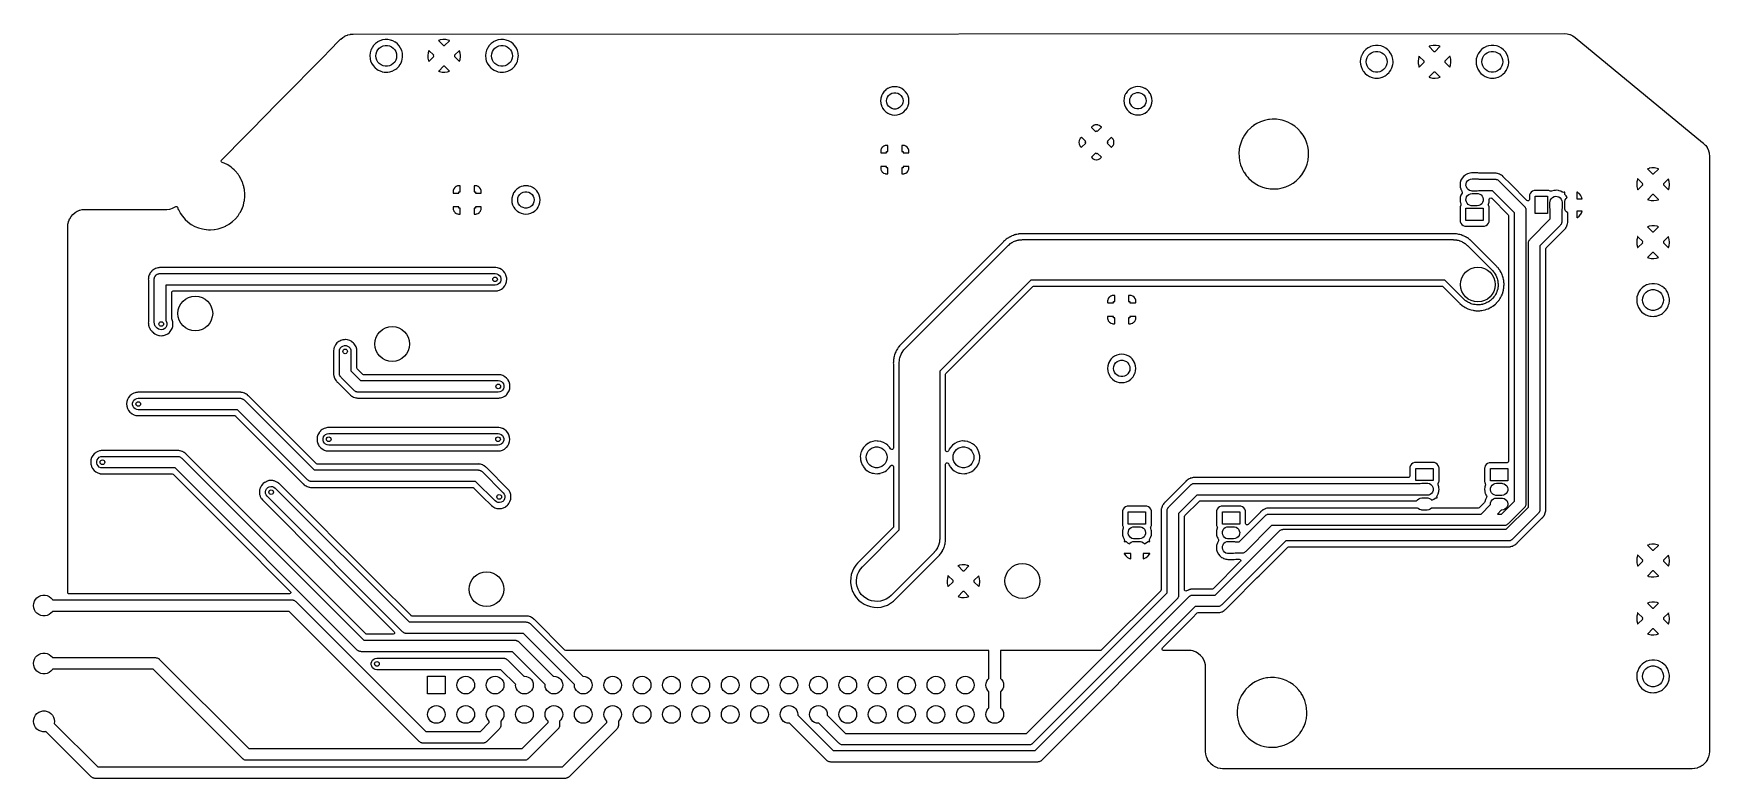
# Model space of a CAD drawing. Extents: x 3.12 to 8.82, y -4 to -1.46.
import ezdxf

# ---------------------------------------------------------------- set-up
doc = ezdxf.new("R2010")
doc.units = 0
doc.header["$MEASUREMENT"] = 0
doc.layers.add('BLACK', color=7, linetype='CONTINUOUS')

msp = doc.modelspace()

# ---------------------------------------------------------------- linework, layer by layer
at = {"layer": 'BLACK', "linetype": 'CONTINUOUS'}
for p, q in [((4.1648, -1.4834), (4.1714, -1.4777)), ((4.1714, -1.4777), (4.1721, -1.4773)), ((4.1721, -1.4773), (4.1793, -1.4727)), ((4.1793, -1.4727), (4.18, -1.4724)), ((4.18, -1.4724), (4.1829, -1.4712)), ((4.1829, -1.4712), (4.1879, -1.4691)), ((4.1879, -1.4691), (4.1887, -1.4688)), ((4.1887, -1.4688), (4.197, -1.4668)), ((4.197, -1.4668), (4.1978, -1.4667)), ((4.1978, -1.4667), (4.2065, -1.466)), ((4.2065, -1.466), (4.2069, -1.466)), ((4.2069, -1.466), (8.3276, -1.464)), ((8.3276, -1.464), (8.328, -1.464)), ((8.328, -1.464), (8.3375, -1.4648)), ((8.3375, -1.4648), (8.3383, -1.465)), ((8.3383, -1.465), (8.3473, -1.4674)), ((8.3473, -1.4674), (8.3481, -1.4677)), ((8.3481, -1.4677), (8.3545, -1.4706)), ((8.3545, -1.4706), (8.3566, -1.4715)), ((8.3566, -1.4715), (8.3573, -1.472)), ((8.3573, -1.472), (8.3652, -1.4774)), ((8.3652, -1.4774), (8.3655, -1.4776)), ((8.3655, -1.4776), (8.7982, -1.8344)), ((3.958, -1.693), (4.1103, -1.5386)), ((4.1103, -1.5386), (4.1237, -1.5251)), ((4.1237, -1.5251), (4.1645, -1.4837)), ((4.1645, -1.4837), (4.1648, -1.4834)), ((4.2649, -1.5296), (4.264, -1.5386)), ((4.264, -1.5386), (4.264, -1.5388)), ((4.264, -1.5388), (4.264, -1.5388)), ((4.264, -1.5388), (4.2641, -1.5414)), ((4.2674, -1.5208), (4.2649, -1.5296)), ((4.268, -1.5194), (4.2674, -1.5208)), ((4.2707, -1.5135), (4.268, -1.5194)), ((4.2712, -1.5125), (4.2707, -1.5135)), ((4.2764, -1.5049), (4.2712, -1.5125)), ((4.2827, -1.4983), (4.2764, -1.5049)), ((4.2828, -1.4982), (4.2827, -1.4983)), ((4.2898, -1.493), (4.2828, -1.4982)), ((4.2841, -1.54), (4.2849, -1.5326)), ((4.2849, -1.5326), (4.2872, -1.5256)), ((4.2872, -1.5256), (4.2909, -1.5191)), ((4.29, -1.4929), (4.2898, -1.493)), ((4.2898, -1.493), (4.2898, -1.493)), ((4.2901, -1.4928), (4.29, -1.4929)), ((4.2979, -1.4887), (4.2901, -1.4928)), ((4.2909, -1.5191), (4.2959, -1.5136)), ((4.2959, -1.5136), (4.3019, -1.5093)), ((4.2981, -1.4886), (4.2979, -1.4887)), ((4.2979, -1.4887), (4.2979, -1.4887)), ((4.3067, -1.4858), (4.2981, -1.4886)), ((4.3019, -1.5093), (4.3087, -1.5062)), ((4.3158, -1.4844), (4.3067, -1.4858)), ((4.3087, -1.5062), (4.3159, -1.5047)), ((4.316, -1.4844), (4.3158, -1.4844)), ((4.3159, -1.5047), (4.3234, -1.5047)), ((4.3214, -1.4845), (4.316, -1.4844)), ((4.316, -1.4844), (4.316, -1.4844)), ((4.3249, -1.4845), (4.3214, -1.4845)), ((4.3234, -1.5047), (4.3306, -1.5062)), ((4.3251, -1.4846), (4.3249, -1.4845)), ((4.3337, -1.4861), (4.3251, -1.4846)), ((4.3251, -1.4846), (4.3251, -1.4846)), ((4.3306, -1.5062), (4.3374, -1.5093)), ((4.3339, -1.4861), (4.3337, -1.4861)), ((4.3337, -1.4861), (4.3337, -1.4861)), ((4.3341, -1.4862), (4.3339, -1.4861)), ((4.3378, -1.4875), (4.3341, -1.4862)), ((4.3341, -1.4862), (4.3341, -1.4862)), ((4.3374, -1.5093), (4.3434, -1.5136)), ((4.3387, -1.4879), (4.3378, -1.4875)), ((4.3425, -1.4892), (4.3387, -1.4879)), ((4.3505, -1.4936), (4.3425, -1.4892)), ((4.3434, -1.5136), (4.3484, -1.5191)), ((4.3484, -1.5191), (4.3521, -1.5256)), ((4.3506, -1.4937), (4.3505, -1.4936)), ((4.3575, -1.4991), (4.3506, -1.4937)), ((4.3521, -1.5256), (4.3544, -1.5326)), ((4.3544, -1.5326), (4.3551, -1.54)), ((4.3576, -1.4993), (4.3575, -1.4991)), ((4.3575, -1.4991), (4.3575, -1.4991)), ((4.3578, -1.4994), (4.3576, -1.4993)), ((4.3636, -1.5058), (4.3578, -1.4994)), ((4.3578, -1.4994), (4.3578, -1.4994)), ((4.3638, -1.506), (4.3636, -1.5058)), ((4.3687, -1.5137), (4.3638, -1.506)), ((4.3724, -1.522), (4.3687, -1.5137)), ((4.3746, -1.5309), (4.3724, -1.522)), ((4.3746, -1.5311), (4.3746, -1.5309)), ((4.3748, -1.5327), (4.3746, -1.5311)), ((4.3746, -1.5311), (4.3746, -1.5311)), ((4.3753, -1.5388), (4.3748, -1.5327)), ((4.3754, -1.54), (4.3753, -1.5388)), ((4.4618, -1.5298), (4.4608, -1.5384)), ((4.4608, -1.5384), (4.4608, -1.5388)), ((4.4608, -1.5388), (4.4613, -1.5475)), ((4.4619, -1.5294), (4.4618, -1.5298)), ((4.464, -1.5215), (4.4619, -1.5294)), ((4.4641, -1.5213), (4.464, -1.5215)), ((4.4642, -1.5213), (4.4641, -1.5213)), ((4.4647, -1.5216), (4.4642, -1.5213)), ((4.4812, -1.5381), (4.4647, -1.5216)), ((4.481, -1.54), (4.4812, -1.5381)), ((4.4983, -1.4875), (4.4979, -1.4879)), ((4.4979, -1.4879), (4.4979, -1.488)), ((4.4979, -1.488), (4.498, -1.488)), ((4.498, -1.488), (4.5146, -1.5047)), ((4.5034, -1.4859), (4.4983, -1.4875)), ((4.5038, -1.4858), (4.5034, -1.4859)), ((4.5124, -1.4845), (4.5038, -1.4858)), ((4.5128, -1.4844), (4.5124, -1.4845)), ((4.5215, -1.4846), (4.5128, -1.4844)), ((4.5146, -1.5047), (4.5184, -1.5047)), ((4.5184, -1.5047), (4.5348, -1.4883)), ((4.5219, -1.4846), (4.5215, -1.4846)), ((4.5305, -1.4861), (4.5219, -1.4846)), ((4.5309, -1.4862), (4.5305, -1.4861)), ((4.535, -1.4877), (4.5309, -1.4862)), ((4.5348, -1.4883), (4.5351, -1.4878)), ((4.5351, -1.4878), (4.535, -1.4877)), ((4.535, -1.4877), (4.535, -1.4877)), ((4.5685, -1.5214), (4.5518, -1.5381)), ((4.5518, -1.5381), (4.552, -1.54)), ((4.5687, -1.5213), (4.5685, -1.5214)), ((4.5691, -1.5218), (4.5687, -1.5213)), ((4.5691, -1.5219), (4.5691, -1.5218)), ((4.5693, -1.5223), (4.5691, -1.5219)), ((4.5714, -1.5307), (4.5693, -1.5223)), ((4.5715, -1.5311), (4.5714, -1.5307)), ((4.5721, -1.5386), (4.5715, -1.5311)), ((4.5722, -1.5399), (4.5721, -1.5386)), ((4.6586, -1.5296), (4.6577, -1.5386)), ((4.6577, -1.5386), (4.6577, -1.5388)), ((4.6577, -1.5388), (4.6577, -1.5388)), ((4.6577, -1.5388), (4.6578, -1.5414)), ((4.6611, -1.5208), (4.6586, -1.5296)), ((4.6617, -1.5194), (4.6611, -1.5208)), ((4.6644, -1.5135), (4.6617, -1.5194)), ((4.6649, -1.5125), (4.6644, -1.5135)), ((4.6701, -1.5049), (4.6649, -1.5125)), ((4.6764, -1.4983), (4.6701, -1.5049)), ((4.6765, -1.4982), (4.6764, -1.4983)), ((4.6835, -1.493), (4.6765, -1.4982)), ((4.6779, -1.54), (4.6786, -1.5326)), ((4.6786, -1.5326), (4.6809, -1.5256)), ((4.6809, -1.5256), (4.6846, -1.5191)), ((4.6837, -1.4929), (4.6835, -1.493)), ((4.6835, -1.493), (4.6835, -1.493)), ((4.6838, -1.4928), (4.6837, -1.4929)), ((4.6916, -1.4887), (4.6838, -1.4928)), ((4.6846, -1.5191), (4.6896, -1.5136)), ((4.6896, -1.5136), (4.6956, -1.5093)), ((4.6918, -1.4886), (4.6916, -1.4887)), ((4.6916, -1.4887), (4.6916, -1.4887)), ((4.7004, -1.4858), (4.6918, -1.4886)), ((4.6956, -1.5093), (4.7024, -1.5062)), ((4.7095, -1.4844), (4.7004, -1.4858)), ((4.7024, -1.5062), (4.7096, -1.5047)), ((4.7097, -1.4844), (4.7095, -1.4844)), ((4.7096, -1.5047), (4.7171, -1.5047)), ((4.7151, -1.4845), (4.7097, -1.4844)), ((4.7097, -1.4844), (4.7097, -1.4844)), ((4.7186, -1.4845), (4.7151, -1.4845)), ((4.7171, -1.5047), (4.7243, -1.5062)), ((4.7188, -1.4846), (4.7186, -1.4845)), ((4.7274, -1.4861), (4.7188, -1.4846)), ((4.7188, -1.4846), (4.7188, -1.4846)), ((4.7243, -1.5062), (4.7311, -1.5093)), ((4.7276, -1.4861), (4.7274, -1.4861)), ((4.7274, -1.4861), (4.7274, -1.4861)), ((4.7278, -1.4862), (4.7276, -1.4861)), ((4.7315, -1.4875), (4.7278, -1.4862)), ((4.7278, -1.4862), (4.7278, -1.4862)), ((4.7311, -1.5093), (4.7371, -1.5136)), ((4.7362, -1.4892), (4.7315, -1.4875)), ((4.7442, -1.4936), (4.7362, -1.4892)), ((4.7371, -1.5136), (4.7421, -1.5191)), ((4.7421, -1.5191), (4.7458, -1.5256)), ((4.7443, -1.4937), (4.7442, -1.4936)), ((4.7512, -1.4991), (4.7443, -1.4937)), ((4.7458, -1.5256), (4.7481, -1.5326)), ((4.7481, -1.5326), (4.7489, -1.54)), ((4.7513, -1.4993), (4.7512, -1.4991)), ((4.7512, -1.4991), (4.7512, -1.4991)), ((4.7515, -1.4994), (4.7513, -1.4993)), ((4.7573, -1.5058), (4.7515, -1.4994)), ((4.7515, -1.4994), (4.7515, -1.4994)), ((4.7575, -1.506), (4.7573, -1.5058)), ((4.7624, -1.5137), (4.7575, -1.506)), ((4.7661, -1.522), (4.7624, -1.5137)), ((4.7683, -1.5309), (4.7661, -1.522)), ((4.7683, -1.5311), (4.7683, -1.5309)), ((4.7685, -1.5327), (4.7683, -1.5311)), ((4.7683, -1.5311), (4.7683, -1.5311)), ((4.7691, -1.54), (4.7685, -1.5327)), ((7.6411, -1.5327), (7.6375, -1.5404)), ((7.6412, -1.5325), (7.6411, -1.5327)), ((7.6464, -1.5249), (7.6412, -1.5325)), ((7.6527, -1.5183), (7.6464, -1.5249)), ((7.6586, -1.5139), (7.6527, -1.5183)), ((7.6572, -1.5456), (7.6609, -1.5391)), ((7.6598, -1.513), (7.6586, -1.5139)), ((7.66, -1.5129), (7.6598, -1.513)), ((7.6598, -1.513), (7.6598, -1.513)), ((7.661, -1.5123), (7.66, -1.5129)), ((7.6609, -1.5391), (7.6659, -1.5336)), ((7.6679, -1.5087), (7.661, -1.5123)), ((7.6659, -1.5336), (7.6719, -1.5293)), ((7.6681, -1.5086), (7.6679, -1.5087)), ((7.6679, -1.5087), (7.6679, -1.5087)), ((7.6767, -1.5058), (7.6681, -1.5086)), ((7.6719, -1.5293), (7.6787, -1.5262)), ((7.6858, -1.5044), (7.6767, -1.5058)), ((7.6787, -1.5262), (7.6859, -1.5247)), ((7.686, -1.5044), (7.6858, -1.5044)), ((7.6859, -1.5247), (7.6934, -1.5247)), ((7.6914, -1.5045), (7.686, -1.5044)), ((7.686, -1.5044), (7.686, -1.5044)), ((7.6949, -1.5045), (7.6914, -1.5045)), ((7.6934, -1.5247), (7.7006, -1.5262)), ((7.6951, -1.5046), (7.6949, -1.5045)), ((7.7037, -1.5061), (7.6951, -1.5046)), ((7.6951, -1.5046), (7.6951, -1.5046)), ((7.7006, -1.5262), (7.7074, -1.5293)), ((7.7039, -1.5061), (7.7037, -1.5061)), ((7.7037, -1.5061), (7.7037, -1.5061)), ((7.7041, -1.5062), (7.7039, -1.5061)), ((7.7078, -1.5075), (7.7041, -1.5062)), ((7.7041, -1.5062), (7.7041, -1.5062)), ((7.7074, -1.5293), (7.7134, -1.5336)), ((7.7087, -1.5079), (7.7078, -1.5075)), ((7.7125, -1.5092), (7.7087, -1.5079)), ((7.7205, -1.5136), (7.7125, -1.5092)), ((7.7134, -1.5336), (7.7184, -1.5391)), ((7.7184, -1.5391), (7.7221, -1.5456)), ((7.7206, -1.5137), (7.7205, -1.5136)), ((7.7275, -1.5191), (7.7206, -1.5137)), ((7.7276, -1.5193), (7.7275, -1.5191)), ((7.7275, -1.5191), (7.7275, -1.5191)), ((7.7278, -1.5194), (7.7276, -1.5193)), ((7.7327, -1.5248), (7.7278, -1.5194)), ((7.7278, -1.5194), (7.7278, -1.5194)), ((7.7338, -1.526), (7.7327, -1.5248)), ((7.7387, -1.5337), (7.7338, -1.526)), ((7.7424, -1.542), (7.7387, -1.5337)), ((7.8683, -1.5075), (7.8679, -1.5079)), ((7.8679, -1.5079), (7.8679, -1.508)), ((7.8679, -1.508), (7.868, -1.508)), ((7.868, -1.508), (7.8846, -1.5247)), ((7.8734, -1.5059), (7.8683, -1.5075)), ((7.8738, -1.5058), (7.8734, -1.5059)), ((7.8824, -1.5045), (7.8738, -1.5058)), ((7.8828, -1.5044), (7.8824, -1.5045)), ((7.8915, -1.5046), (7.8828, -1.5044)), ((7.8846, -1.5247), (7.8884, -1.5247)), ((7.8884, -1.5247), (7.9048, -1.5083)), ((7.8919, -1.5046), (7.8915, -1.5046)), ((7.9005, -1.5061), (7.8919, -1.5046)), ((7.9009, -1.5062), (7.9005, -1.5061)), ((7.905, -1.5077), (7.9009, -1.5062)), ((7.9048, -1.5083), (7.9051, -1.5078)), ((7.9051, -1.5078), (7.905, -1.5077)), ((7.905, -1.5077), (7.905, -1.5077)), ((8.0348, -1.5327), (8.0312, -1.5404)), ((8.0349, -1.5325), (8.0348, -1.5327)), ((8.0401, -1.5249), (8.0349, -1.5325)), ((8.0464, -1.5183), (8.0401, -1.5249)), ((8.0523, -1.5139), (8.0464, -1.5183)), ((8.0509, -1.5456), (8.0546, -1.5391)), ((8.0535, -1.513), (8.0523, -1.5139)), ((8.0537, -1.5129), (8.0535, -1.513)), ((8.0535, -1.513), (8.0535, -1.513)), ((8.0547, -1.5123), (8.0537, -1.5129)), ((8.0546, -1.5391), (8.0596, -1.5336)), ((8.0616, -1.5087), (8.0547, -1.5123)), ((8.0596, -1.5336), (8.0656, -1.5293)), ((8.0618, -1.5086), (8.0616, -1.5087)), ((8.0616, -1.5087), (8.0616, -1.5087)), ((8.0704, -1.5058), (8.0618, -1.5086)), ((8.0656, -1.5293), (8.0724, -1.5262)), ((8.0795, -1.5044), (8.0704, -1.5058)), ((8.0724, -1.5262), (8.0796, -1.5247)), ((8.0797, -1.5044), (8.0795, -1.5044)), ((8.0796, -1.5247), (8.0871, -1.5247)), ((8.0851, -1.5045), (8.0797, -1.5044)), ((8.0797, -1.5044), (8.0797, -1.5044)), ((8.0886, -1.5045), (8.0851, -1.5045)), ((8.0871, -1.5247), (8.0943, -1.5262)), ((8.0888, -1.5046), (8.0886, -1.5045)), ((8.0974, -1.5061), (8.0888, -1.5046)), ((8.0888, -1.5046), (8.0888, -1.5046)), ((8.0943, -1.5262), (8.1011, -1.5293)), ((8.0976, -1.5061), (8.0974, -1.5061)), ((8.0974, -1.5061), (8.0974, -1.5061)), ((8.0978, -1.5062), (8.0976, -1.5061)), ((8.1015, -1.5075), (8.0978, -1.5062)), ((8.0978, -1.5062), (8.0978, -1.5062)), ((8.1011, -1.5293), (8.1071, -1.5336)), ((8.1062, -1.5092), (8.1015, -1.5075)), ((8.1142, -1.5136), (8.1062, -1.5092)), ((8.1071, -1.5336), (8.1121, -1.5391)), ((8.1121, -1.5391), (8.1158, -1.5456)), ((8.1143, -1.5137), (8.1142, -1.5136)), ((8.1212, -1.5191), (8.1143, -1.5137)), ((8.1213, -1.5193), (8.1212, -1.5191)), ((8.1212, -1.5191), (8.1212, -1.5191)), ((8.1215, -1.5194), (8.1213, -1.5193)), ((8.1264, -1.5248), (8.1215, -1.5194)), ((8.1215, -1.5194), (8.1215, -1.5194)), ((8.1275, -1.526), (8.1264, -1.5248)), ((8.1324, -1.5337), (8.1275, -1.526)), ((8.1361, -1.542), (8.1324, -1.5337)), ((4.2641, -1.5414), (4.2645, -1.5478)), ((4.2645, -1.5478), (4.2645, -1.548)), ((4.2645, -1.548), (4.2645, -1.548)), ((4.2645, -1.548), (4.2651, -1.5507)), ((4.2651, -1.5507), (4.2665, -1.5567)), ((4.2665, -1.5567), (4.2699, -1.5651)), ((4.2699, -1.5651), (4.2747, -1.5729)), ((4.2747, -1.5729), (4.2807, -1.5798)), ((4.2807, -1.5798), (4.2808, -1.5799)), ((4.2808, -1.5799), (4.2808, -1.5799)), ((4.2808, -1.5799), (4.2817, -1.5807)), ((4.2817, -1.5807), (4.2877, -1.5856)), ((4.2849, -1.5474), (4.2841, -1.54)), ((4.2872, -1.5544), (4.2849, -1.5474)), ((4.2909, -1.5609), (4.2872, -1.5544)), ((4.2877, -1.5856), (4.2879, -1.5857)), ((4.2879, -1.5857), (4.2879, -1.5857)), ((4.2879, -1.5857), (4.2926, -1.5885)), ((4.2959, -1.5664), (4.2909, -1.5609)), ((4.2926, -1.5885), (4.2956, -1.5902)), ((4.2956, -1.5902), (4.3041, -1.5935)), ((4.3019, -1.5707), (4.2959, -1.5664)), ((4.3087, -1.5738), (4.3019, -1.5707)), ((4.3041, -1.5935), (4.3043, -1.5935)), ((4.3043, -1.5935), (4.3043, -1.5935)), ((4.3043, -1.5935), (4.3061, -1.5939)), ((4.3061, -1.5939), (4.3131, -1.5953)), ((4.3159, -1.5753), (4.3087, -1.5738)), ((4.3131, -1.5953), (4.3133, -1.5953)), ((4.3133, -1.5953), (4.3133, -1.5953)), ((4.3133, -1.5953), (4.322, -1.5956)), ((4.3234, -1.5753), (4.3159, -1.5753)), ((4.322, -1.5956), (4.322, -1.5956)), ((4.322, -1.5956), (4.3222, -1.5957)), ((4.3222, -1.5957), (4.3224, -1.5956)), ((4.3224, -1.5956), (4.3253, -1.5953)), ((4.3224, -1.5956), (4.3224, -1.5956)), ((4.3306, -1.5738), (4.3234, -1.5753)), ((4.3253, -1.5953), (4.3312, -1.5945)), ((4.3374, -1.5707), (4.3306, -1.5738)), ((4.3312, -1.5945), (4.3314, -1.5944)), ((4.3314, -1.5944), (4.3388, -1.5922)), ((4.3314, -1.5944), (4.3314, -1.5944)), ((4.3434, -1.5664), (4.3374, -1.5707)), ((4.3388, -1.5922), (4.3398, -1.5919)), ((4.3398, -1.5919), (4.34, -1.5919)), ((4.34, -1.5919), (4.3482, -1.5879)), ((4.3484, -1.5609), (4.3434, -1.5664)), ((4.3482, -1.5879), (4.3523, -1.5849)), ((4.3521, -1.5544), (4.3484, -1.5609)), ((4.3544, -1.5474), (4.3521, -1.5544)), ((4.3523, -1.5849), (4.3554, -1.5827)), ((4.3551, -1.54), (4.3544, -1.5474)), ((4.3554, -1.5827), (4.3556, -1.5826)), ((4.3554, -1.5827), (4.3554, -1.5827)), ((4.3556, -1.5826), (4.3621, -1.5761)), ((4.3621, -1.5761), (4.3674, -1.5687)), ((4.3674, -1.5687), (4.3678, -1.568)), ((4.3678, -1.568), (4.3714, -1.5607)), ((4.3714, -1.5605), (4.3727, -1.5565)), ((4.3714, -1.5607), (4.3714, -1.5605)), ((4.3714, -1.5607), (4.3714, -1.5607)), ((4.3727, -1.5565), (4.374, -1.552)), ((4.374, -1.552), (4.3741, -1.5518)), ((4.374, -1.552), (4.374, -1.552)), ((4.3741, -1.5518), (4.3753, -1.5427)), ((4.3753, -1.5418), (4.3754, -1.5401)), ((4.3753, -1.5427), (4.3753, -1.5418)), ((4.3754, -1.5401), (4.3754, -1.54)), ((4.3754, -1.5401), (4.3754, -1.5401)), ((4.4613, -1.5475), (4.4614, -1.5479)), ((4.4614, -1.5479), (4.4633, -1.5565)), ((4.4633, -1.5565), (4.4634, -1.5568)), ((4.4634, -1.5568), (4.464, -1.5582)), ((4.464, -1.5582), (4.4643, -1.5586)), ((4.4643, -1.5586), (4.4645, -1.5586)), ((4.4645, -1.5586), (4.4812, -1.5419)), ((4.4812, -1.5419), (4.481, -1.54)), ((4.4982, -1.5917), (4.4979, -1.5922)), ((4.4979, -1.5922), (4.498, -1.5924)), ((4.498, -1.5924), (4.5008, -1.5934)), ((4.5146, -1.5753), (4.4982, -1.5917)), ((4.5008, -1.5934), (4.5012, -1.5935)), ((4.5012, -1.5935), (4.5097, -1.5953)), ((4.5097, -1.5953), (4.5101, -1.5953)), ((4.5101, -1.5953), (4.5188, -1.5956)), ((4.5184, -1.5753), (4.5146, -1.5753)), ((4.5351, -1.592), (4.5184, -1.5753)), ((4.5188, -1.5956), (4.5192, -1.5956)), ((4.5192, -1.5956), (4.5279, -1.5945)), ((4.5279, -1.5945), (4.5283, -1.5944)), ((4.5283, -1.5944), (4.5347, -1.5925)), ((4.5347, -1.5925), (4.5352, -1.5922)), ((4.5351, -1.5921), (4.5351, -1.592)), ((4.5352, -1.5922), (4.5351, -1.5921)), ((4.552, -1.54), (4.5518, -1.5419)), ((4.5518, -1.5419), (4.5683, -1.5584)), ((4.5683, -1.5584), (4.5688, -1.5586)), ((4.5688, -1.5586), (4.5689, -1.5585)), ((4.5688, -1.5586), (4.5688, -1.5586)), ((4.5689, -1.5585), (4.5709, -1.552)), ((4.5709, -1.552), (4.571, -1.5516)), ((4.571, -1.5516), (4.5721, -1.5429)), ((4.5721, -1.5426), (4.5722, -1.5401)), ((4.5721, -1.5429), (4.5721, -1.5426)), ((4.5722, -1.5401), (4.5722, -1.5399)), ((4.6578, -1.5414), (4.6582, -1.5478)), ((4.6582, -1.5478), (4.6582, -1.548)), ((4.6582, -1.548), (4.6582, -1.548)), ((4.6582, -1.548), (4.6588, -1.5507)), ((4.6588, -1.5507), (4.6602, -1.5567)), ((4.6602, -1.5567), (4.6636, -1.5651)), ((4.6636, -1.5651), (4.6684, -1.5729)), ((4.6684, -1.5729), (4.6744, -1.5798)), ((4.6744, -1.5798), (4.6745, -1.5799)), ((4.6745, -1.5799), (4.6745, -1.5799)), ((4.6745, -1.5799), (4.6754, -1.5807)), ((4.6754, -1.5807), (4.6814, -1.5856)), ((4.6786, -1.5474), (4.6779, -1.54)), ((4.6809, -1.5544), (4.6786, -1.5474)), ((4.6846, -1.5609), (4.6809, -1.5544)), ((4.6814, -1.5856), (4.6816, -1.5857)), ((4.6816, -1.5857), (4.6816, -1.5857)), ((4.6816, -1.5857), (4.6863, -1.5885)), ((4.6896, -1.5664), (4.6846, -1.5609)), ((4.6863, -1.5885), (4.6893, -1.5902)), ((4.6893, -1.5902), (4.6978, -1.5935)), ((4.6956, -1.5707), (4.6896, -1.5664)), ((4.7024, -1.5738), (4.6956, -1.5707)), ((4.6978, -1.5935), (4.698, -1.5935)), ((4.698, -1.5935), (4.698, -1.5935)), ((4.698, -1.5935), (4.6998, -1.5939)), ((4.6998, -1.5939), (4.7068, -1.5953)), ((4.7096, -1.5753), (4.7024, -1.5738)), ((4.7068, -1.5953), (4.707, -1.5953)), ((4.707, -1.5953), (4.707, -1.5953)), ((4.707, -1.5953), (4.7157, -1.5956)), ((4.7171, -1.5753), (4.7096, -1.5753)), ((4.7157, -1.5956), (4.7157, -1.5956)), ((4.7157, -1.5956), (4.7159, -1.5957)), ((4.7159, -1.5957), (4.7161, -1.5956)), ((4.7161, -1.5956), (4.719, -1.5953)), ((4.7161, -1.5956), (4.7161, -1.5956)), ((4.7243, -1.5738), (4.7171, -1.5753)), ((4.719, -1.5953), (4.7249, -1.5945)), ((4.7311, -1.5707), (4.7243, -1.5738)), ((4.7249, -1.5945), (4.7251, -1.5944)), ((4.7251, -1.5944), (4.7335, -1.5919)), ((4.7251, -1.5944), (4.7251, -1.5944)), ((4.7371, -1.5664), (4.7311, -1.5707)), ((4.7335, -1.5919), (4.7337, -1.5919)), ((4.7337, -1.5919), (4.7419, -1.5879)), ((4.7421, -1.5609), (4.7371, -1.5664)), ((4.7419, -1.5879), (4.746, -1.5849)), ((4.7458, -1.5544), (4.7421, -1.5609)), ((4.7481, -1.5474), (4.7458, -1.5544)), ((4.746, -1.5849), (4.7491, -1.5827)), ((4.7489, -1.54), (4.7481, -1.5474)), ((4.7491, -1.5827), (4.7493, -1.5826)), ((4.7491, -1.5827), (4.7491, -1.5827)), ((4.7493, -1.5826), (4.7558, -1.5761)), ((4.7558, -1.5761), (4.7611, -1.5687)), ((4.7611, -1.5687), (4.7615, -1.568)), ((4.7615, -1.568), (4.7651, -1.5607)), ((4.7651, -1.5605), (4.7657, -1.5586)), ((4.7651, -1.5607), (4.7651, -1.5605)), ((4.7651, -1.5607), (4.7651, -1.5607)), ((4.7657, -1.5586), (4.7664, -1.5565)), ((4.7664, -1.5565), (4.7677, -1.552)), ((4.7677, -1.552), (4.7678, -1.5518)), ((4.7677, -1.552), (4.7677, -1.552)), ((4.7678, -1.5518), (4.769, -1.5427)), ((4.769, -1.5418), (4.7691, -1.5401)), ((4.769, -1.5427), (4.769, -1.5418)), ((4.7691, -1.5401), (4.7691, -1.54)), ((4.7691, -1.5401), (4.7691, -1.5401)), ((7.6349, -1.5496), (7.634, -1.5586)), ((7.634, -1.5586), (7.634, -1.5588)), ((7.634, -1.5588), (7.634, -1.5588)), ((7.634, -1.5588), (7.634, -1.56)), ((7.634, -1.56), (7.6345, -1.5678)), ((7.6345, -1.5678), (7.6345, -1.568)), ((7.6345, -1.568), (7.6345, -1.568)), ((7.6345, -1.568), (7.6364, -1.5763)), ((7.6374, -1.5408), (7.6349, -1.5496)), ((7.6364, -1.5763), (7.6365, -1.5767)), ((7.6365, -1.5767), (7.6399, -1.5851)), ((7.6375, -1.5404), (7.6374, -1.5408)), ((7.6399, -1.5851), (7.64, -1.5853)), ((7.64, -1.5853), (7.6441, -1.5919)), ((7.6441, -1.5919), (7.6447, -1.5929)), ((7.6447, -1.5929), (7.6507, -1.5998)), ((7.6541, -1.56), (7.6549, -1.5526)), ((7.6549, -1.5674), (7.6541, -1.56)), ((7.6549, -1.5526), (7.6572, -1.5456)), ((7.6572, -1.5744), (7.6549, -1.5674)), ((7.6609, -1.5809), (7.6572, -1.5744)), ((7.6659, -1.5864), (7.6609, -1.5809)), ((7.6719, -1.5907), (7.6659, -1.5864)), ((7.6787, -1.5938), (7.6719, -1.5907)), ((7.6859, -1.5953), (7.6787, -1.5938)), ((7.6934, -1.5953), (7.6859, -1.5953)), ((7.7006, -1.5938), (7.6934, -1.5953)), ((7.7074, -1.5907), (7.7006, -1.5938)), ((7.7134, -1.5864), (7.7074, -1.5907)), ((7.7184, -1.5809), (7.7134, -1.5864)), ((7.7221, -1.5744), (7.7184, -1.5809)), ((7.7221, -1.5456), (7.7244, -1.5526)), ((7.7244, -1.5674), (7.7221, -1.5744)), ((7.7244, -1.5526), (7.7251, -1.56)), ((7.7251, -1.56), (7.7244, -1.5674)), ((7.7256, -1.6026), (7.7321, -1.5961)), ((7.7321, -1.5961), (7.7326, -1.5953)), ((7.7326, -1.5953), (7.7333, -1.5944)), ((7.7333, -1.5944), (7.7374, -1.5887)), ((7.7374, -1.5887), (7.7378, -1.5879)), ((7.7378, -1.5879), (7.7414, -1.5807)), ((7.7414, -1.5805), (7.7435, -1.5738)), ((7.7414, -1.5807), (7.7414, -1.5805)), ((7.7414, -1.5807), (7.7414, -1.5807)), ((7.7446, -1.5509), (7.7424, -1.542)), ((7.7435, -1.5738), (7.744, -1.572)), ((7.744, -1.572), (7.7441, -1.5718)), ((7.744, -1.572), (7.744, -1.572)), ((7.7441, -1.5718), (7.7453, -1.5627)), ((7.7446, -1.5511), (7.7446, -1.5509)), ((7.7447, -1.552), (7.7446, -1.5511)), ((7.7446, -1.5511), (7.7446, -1.5511)), ((7.7453, -1.5588), (7.7447, -1.552)), ((7.7454, -1.56), (7.7453, -1.5588)), ((7.7453, -1.5627), (7.7454, -1.56)), ((7.8318, -1.5498), (7.8308, -1.5584)), ((7.8308, -1.5584), (7.8308, -1.5588)), ((7.8308, -1.5588), (7.8313, -1.5675)), ((7.8313, -1.5675), (7.8314, -1.5679)), ((7.8314, -1.5679), (7.8333, -1.5765)), ((7.8319, -1.5494), (7.8318, -1.5498)), ((7.834, -1.5415), (7.8319, -1.5494)), ((7.8333, -1.5765), (7.8334, -1.5768)), ((7.8334, -1.5768), (7.834, -1.5782)), ((7.8341, -1.5413), (7.834, -1.5415)), ((7.834, -1.5782), (7.8343, -1.5786)), ((7.8342, -1.5413), (7.8341, -1.5413)), ((7.8347, -1.5416), (7.8342, -1.5413)), ((7.8343, -1.5786), (7.8345, -1.5786)), ((7.8345, -1.5786), (7.8512, -1.5619)), ((7.8512, -1.5581), (7.8347, -1.5416)), ((7.851, -1.56), (7.8512, -1.5581)), ((7.8512, -1.5619), (7.851, -1.56)), ((7.8846, -1.5953), (7.8682, -1.6117)), ((7.8884, -1.5953), (7.8846, -1.5953)), ((7.9051, -1.612), (7.8884, -1.5953)), ((7.9385, -1.5414), (7.9218, -1.5581)), ((7.9218, -1.5581), (7.922, -1.56)), ((7.922, -1.56), (7.9218, -1.5619)), ((7.9218, -1.5619), (7.9383, -1.5784)), ((7.9383, -1.5784), (7.9388, -1.5786)), ((7.9387, -1.5413), (7.9385, -1.5414)), ((7.9391, -1.5418), (7.9387, -1.5413)), ((7.9388, -1.5786), (7.9389, -1.5785)), ((7.9388, -1.5786), (7.9388, -1.5786)), ((7.9389, -1.5785), (7.9409, -1.572)), ((7.9391, -1.5419), (7.9391, -1.5418)), ((7.9393, -1.5423), (7.9391, -1.5419)), ((7.9414, -1.5507), (7.9393, -1.5423)), ((7.9409, -1.572), (7.941, -1.5716)), ((7.941, -1.5716), (7.9421, -1.5629)), ((7.9415, -1.5511), (7.9414, -1.5507)), ((7.9421, -1.5586), (7.9415, -1.5511)), ((7.9422, -1.5599), (7.9421, -1.5586)), ((7.9421, -1.5626), (7.9422, -1.5601)), ((7.9421, -1.5629), (7.9421, -1.5626)), ((7.9422, -1.5601), (7.9422, -1.5599)), ((8.0286, -1.5496), (8.0277, -1.5586)), ((8.0277, -1.5586), (8.0277, -1.5588)), ((8.0277, -1.5588), (8.0277, -1.5588)), ((8.0277, -1.5588), (8.0277, -1.56)), ((8.0277, -1.56), (8.0282, -1.5678)), ((8.0282, -1.5678), (8.0282, -1.568)), ((8.0282, -1.568), (8.0282, -1.568)), ((8.0282, -1.568), (8.0301, -1.5763)), ((8.0311, -1.5408), (8.0286, -1.5496)), ((8.0301, -1.5763), (8.0302, -1.5767)), ((8.0302, -1.5767), (8.0336, -1.5851)), ((8.0312, -1.5404), (8.0311, -1.5408)), ((8.0336, -1.5851), (8.0337, -1.5853)), ((8.0337, -1.5853), (8.0378, -1.5919)), ((8.0378, -1.5919), (8.0384, -1.5929)), ((8.0384, -1.5929), (8.0444, -1.5998)), ((8.0479, -1.56), (8.0486, -1.5526)), ((8.0486, -1.5674), (8.0479, -1.56)), ((8.0486, -1.5526), (8.0509, -1.5456)), ((8.0509, -1.5744), (8.0486, -1.5674)), ((8.0546, -1.5809), (8.0509, -1.5744)), ((8.0596, -1.5864), (8.0546, -1.5809)), ((8.0656, -1.5907), (8.0596, -1.5864)), ((8.0724, -1.5938), (8.0656, -1.5907)), ((8.0796, -1.5953), (8.0724, -1.5938)), ((8.0871, -1.5953), (8.0796, -1.5953)), ((8.0943, -1.5938), (8.0871, -1.5953)), ((8.1011, -1.5907), (8.0943, -1.5938)), ((8.1071, -1.5864), (8.1011, -1.5907)), ((8.1121, -1.5809), (8.1071, -1.5864)), ((8.1158, -1.5744), (8.1121, -1.5809)), ((8.1158, -1.5456), (8.1181, -1.5526)), ((8.1181, -1.5674), (8.1158, -1.5744)), ((8.1181, -1.5526), (8.1189, -1.56)), ((8.1189, -1.56), (8.1181, -1.5674)), ((8.1193, -1.6026), (8.1258, -1.5961)), ((8.1258, -1.5961), (8.1263, -1.5953)), ((8.1263, -1.5953), (8.127, -1.5944)), ((8.127, -1.5944), (8.1311, -1.5887)), ((8.1311, -1.5887), (8.1315, -1.5879)), ((8.1315, -1.5879), (8.1351, -1.5807)), ((8.1351, -1.5805), (8.1372, -1.5738)), ((8.1351, -1.5807), (8.1351, -1.5805)), ((8.1351, -1.5807), (8.1351, -1.5807)), ((8.1383, -1.5509), (8.1361, -1.542)), ((8.1372, -1.5738), (8.1377, -1.572)), ((8.1377, -1.572), (8.1378, -1.5718)), ((8.1377, -1.572), (8.1377, -1.572)), ((8.1378, -1.5718), (8.139, -1.5627)), ((8.1383, -1.5511), (8.1383, -1.5509)), ((8.1384, -1.552), (8.1383, -1.5511)), ((8.1383, -1.5511), (8.1383, -1.5511)), ((8.1391, -1.56), (8.1384, -1.552)), ((8.139, -1.5627), (8.1391, -1.56)), ((6.0257, -1.6514), (6.0192, -1.656)), ((6.0259, -1.6513), (6.0257, -1.6514)), ((6.0257, -1.6514), (6.0257, -1.6514)), ((6.0261, -1.6512), (6.0259, -1.6513)), ((6.0333, -1.6478), (6.0261, -1.6512)), ((6.0261, -1.6512), (6.0261, -1.6512)), ((6.0335, -1.6477), (6.0333, -1.6478)), ((6.0333, -1.6478), (6.0333, -1.6478)), ((6.0337, -1.6476), (6.0335, -1.6477)), ((6.0414, -1.6456), (6.0337, -1.6476)), ((6.0337, -1.6476), (6.0337, -1.6476)), ((6.0416, -1.6455), (6.0414, -1.6456)), ((6.0414, -1.6456), (6.0414, -1.6456)), ((6.05, -1.6448), (6.0416, -1.6455)), ((6.0584, -1.6455), (6.05, -1.6448)), ((6.0586, -1.6456), (6.0584, -1.6455)), ((6.0663, -1.6476), (6.0586, -1.6456)), ((6.0586, -1.6456), (6.0586, -1.6456)), ((6.0665, -1.6477), (6.0663, -1.6476)), ((6.0663, -1.6476), (6.0663, -1.6476)), ((6.0667, -1.6478), (6.0665, -1.6477)), ((6.0739, -1.6512), (6.0667, -1.6478)), ((6.0667, -1.6478), (6.0667, -1.6478)), ((6.0741, -1.6513), (6.0739, -1.6512)), ((6.0739, -1.6512), (6.0739, -1.6512)), ((6.081, -1.6561), (6.0741, -1.6513)), ((6.8531, -1.651), (6.8466, -1.6555)), ((6.8533, -1.6508), (6.8531, -1.651)), ((6.8531, -1.651), (6.8531, -1.651)), ((6.8535, -1.6507), (6.8533, -1.6508)), ((6.8607, -1.6474), (6.8535, -1.6507)), ((6.8535, -1.6507), (6.8535, -1.6507)), ((6.8609, -1.6473), (6.8607, -1.6474)), ((6.8607, -1.6474), (6.8607, -1.6474)), ((6.8611, -1.6472), (6.8609, -1.6473)), ((6.8688, -1.6452), (6.8611, -1.6472)), ((6.8611, -1.6472), (6.8611, -1.6472)), ((6.8691, -1.6451), (6.8688, -1.6452)), ((6.8688, -1.6452), (6.8688, -1.6452)), ((6.8774, -1.6444), (6.8691, -1.6451)), ((6.8858, -1.6451), (6.8774, -1.6444)), ((6.886, -1.6452), (6.8858, -1.6451)), ((6.8937, -1.6472), (6.886, -1.6452)), ((6.886, -1.6452), (6.886, -1.6452)), ((6.8939, -1.6473), (6.8937, -1.6472)), ((6.8937, -1.6472), (6.8937, -1.6472)), ((6.8941, -1.6474), (6.8939, -1.6473)), ((6.9013, -1.6507), (6.8941, -1.6474)), ((6.8941, -1.6474), (6.8941, -1.6474)), ((6.9015, -1.6508), (6.9013, -1.6507)), ((6.9013, -1.6507), (6.9013, -1.6507)), ((6.9084, -1.6557), (6.9015, -1.6508)), ((7.6507, -1.5998), (7.6577, -1.6056)), ((7.6577, -1.6056), (7.6579, -1.6057)), ((7.6579, -1.6057), (7.6579, -1.6057)), ((7.6579, -1.6057), (7.6654, -1.6101)), ((7.6654, -1.6101), (7.6656, -1.6102)), ((7.6656, -1.6102), (7.6741, -1.6135)), ((7.6741, -1.6135), (7.6743, -1.6135)), ((7.6743, -1.6135), (7.6743, -1.6135)), ((7.6743, -1.6135), (7.6786, -1.6144)), ((7.6786, -1.6144), (7.6831, -1.6153)), ((7.6831, -1.6153), (7.6833, -1.6153)), ((7.6833, -1.6153), (7.6833, -1.6153)), ((7.6833, -1.6153), (7.692, -1.6156)), ((7.692, -1.6156), (7.692, -1.6156)), ((7.692, -1.6156), (7.6922, -1.6157)), ((7.6922, -1.6157), (7.6924, -1.6156)), ((7.6924, -1.6156), (7.6953, -1.6153)), ((7.6924, -1.6156), (7.6924, -1.6156)), ((7.6953, -1.6153), (7.7012, -1.6145)), ((7.7012, -1.6145), (7.7014, -1.6144)), ((7.7014, -1.6144), (7.7088, -1.6122)), ((7.7014, -1.6144), (7.7014, -1.6144)), ((7.7088, -1.6122), (7.7098, -1.6119)), ((7.7098, -1.6119), (7.71, -1.6119)), ((7.71, -1.6119), (7.7182, -1.6079)), ((7.7182, -1.6079), (7.7215, -1.6055)), ((7.7215, -1.6055), (7.7254, -1.6027)), ((7.7254, -1.6027), (7.7256, -1.6026)), ((7.7254, -1.6027), (7.7254, -1.6027)), ((7.8682, -1.6117), (7.8679, -1.6122)), ((7.8679, -1.6122), (7.868, -1.6124)), ((7.868, -1.6124), (7.8708, -1.6134)), ((7.8708, -1.6134), (7.8712, -1.6135)), ((7.8712, -1.6135), (7.8797, -1.6153)), ((7.8797, -1.6153), (7.8801, -1.6153)), ((7.8801, -1.6153), (7.8888, -1.6156)), ((7.8888, -1.6156), (7.8892, -1.6156)), ((7.8892, -1.6156), (7.8979, -1.6145)), ((7.8979, -1.6145), (7.8983, -1.6144)), ((7.8983, -1.6144), (7.9047, -1.6125)), ((7.9047, -1.6125), (7.9052, -1.6122)), ((7.9051, -1.6121), (7.9051, -1.612)), ((7.9052, -1.6122), (7.9051, -1.6121)), ((8.0444, -1.5998), (8.0514, -1.6056)), ((8.0514, -1.6056), (8.0516, -1.6057)), ((8.0516, -1.6057), (8.0516, -1.6057)), ((8.0516, -1.6057), (8.0591, -1.6101)), ((8.0591, -1.6101), (8.0593, -1.6102)), ((8.0593, -1.6102), (8.0678, -1.6135)), ((8.0678, -1.6135), (8.068, -1.6135)), ((8.068, -1.6135), (8.068, -1.6135)), ((8.068, -1.6135), (8.0723, -1.6144)), ((8.0723, -1.6144), (8.0768, -1.6153)), ((8.0768, -1.6153), (8.077, -1.6153)), ((8.077, -1.6153), (8.077, -1.6153)), ((8.077, -1.6153), (8.0857, -1.6156)), ((8.0857, -1.6156), (8.0857, -1.6156)), ((8.0857, -1.6156), (8.0859, -1.6157)), ((8.0859, -1.6157), (8.0861, -1.6156)), ((8.0861, -1.6156), (8.089, -1.6153)), ((8.0861, -1.6156), (8.0861, -1.6156)), ((8.089, -1.6153), (8.0949, -1.6145)), ((8.0949, -1.6145), (8.0951, -1.6144)), ((8.0951, -1.6144), (8.1035, -1.6119)), ((8.0951, -1.6144), (8.0951, -1.6144)), ((8.1035, -1.6119), (8.1037, -1.6119)), ((8.1037, -1.6119), (8.1119, -1.6079)), ((8.1119, -1.6079), (8.1152, -1.6055)), ((8.1152, -1.6055), (8.1191, -1.6027)), ((8.1191, -1.6027), (8.1193, -1.6026)), ((8.1191, -1.6027), (8.1191, -1.6027)), ((3.8963, -1.7556), (3.958, -1.693)), ((6.0025, -1.6846), (6.0018, -1.693)), ((6.0018, -1.693), (6.0025, -1.7014)), ((6.0026, -1.6844), (6.0025, -1.6846)), ((6.0025, -1.7014), (6.0026, -1.7016)), ((6.0046, -1.6767), (6.0026, -1.6844)), ((6.0026, -1.7016), (6.0026, -1.7016)), ((6.0026, -1.7016), (6.0045, -1.7089)), ((6.0045, -1.7089), (6.0047, -1.7095)), ((6.0047, -1.6765), (6.0046, -1.6767)), ((6.0046, -1.6767), (6.0046, -1.6767)), ((6.0049, -1.6761), (6.0047, -1.6765)), ((6.0047, -1.7095), (6.0048, -1.7097)), ((6.0048, -1.7097), (6.0048, -1.7097)), ((6.0048, -1.7097), (6.0082, -1.7169)), ((6.0082, -1.6691), (6.0049, -1.6761)), ((6.0083, -1.6689), (6.0082, -1.6691)), ((6.0082, -1.6691), (6.0082, -1.6691)), ((6.0084, -1.6687), (6.0083, -1.6689)), ((6.0129, -1.6622), (6.0084, -1.6687)), ((6.0129, -1.6622), (6.0129, -1.6622)), ((6.0131, -1.662), (6.0129, -1.6622)), ((6.019, -1.6561), (6.0131, -1.662)), ((6.0192, -1.656), (6.019, -1.6561)), ((6.0192, -1.656), (6.0192, -1.656)), ((6.022, -1.693), (6.0228, -1.6863)), ((6.0228, -1.6997), (6.022, -1.693)), ((6.0228, -1.6863), (6.0252, -1.68)), ((6.0252, -1.706), (6.0228, -1.6997)), ((6.0252, -1.68), (6.029, -1.6744)), ((6.029, -1.7116), (6.0252, -1.706)), ((6.029, -1.6744), (6.0341, -1.67)), ((6.0341, -1.67), (6.0401, -1.6668)), ((6.0401, -1.6668), (6.0466, -1.6652)), ((6.0466, -1.6652), (6.0534, -1.6652)), ((6.0534, -1.6652), (6.0599, -1.6668)), ((6.0599, -1.6668), (6.0659, -1.67)), ((6.0659, -1.67), (6.071, -1.6744)), ((6.071, -1.6744), (6.0748, -1.68)), ((6.0748, -1.706), (6.071, -1.7116)), ((6.0748, -1.68), (6.0772, -1.6863)), ((6.0772, -1.6997), (6.0748, -1.706)), ((6.0772, -1.6863), (6.078, -1.693)), ((6.078, -1.693), (6.0772, -1.6997)), ((6.0869, -1.662), (6.081, -1.6561)), ((6.087, -1.6622), (6.0869, -1.662)), ((6.087, -1.6622), (6.087, -1.6622)), ((6.0916, -1.6687), (6.087, -1.6622)), ((6.0917, -1.6689), (6.0916, -1.6687)), ((6.0918, -1.6691), (6.0917, -1.6689)), ((6.0951, -1.6761), (6.0918, -1.6691)), ((6.0918, -1.6691), (6.0918, -1.6691)), ((6.0918, -1.7169), (6.0952, -1.7097)), ((6.0953, -1.6765), (6.0951, -1.6761)), ((6.0952, -1.7097), (6.0953, -1.7095)), ((6.0952, -1.7097), (6.0952, -1.7097)), ((6.0954, -1.6767), (6.0953, -1.6765)), ((6.0953, -1.7095), (6.0955, -1.7089)), ((6.0974, -1.6844), (6.0954, -1.6767)), ((6.0954, -1.6767), (6.0954, -1.6767)), ((6.0955, -1.7089), (6.0974, -1.7016)), ((6.0975, -1.6846), (6.0974, -1.6844)), ((6.0974, -1.7016), (6.0975, -1.7014)), ((6.0974, -1.7016), (6.0974, -1.7016)), ((6.0982, -1.6926), (6.0975, -1.6846)), ((6.0975, -1.7014), (6.0982, -1.693)), ((6.0982, -1.693), (6.0982, -1.6926)), ((6.83, -1.6842), (6.8292, -1.6926)), ((6.8292, -1.6926), (6.83, -1.7009)), ((6.8321, -1.6763), (6.83, -1.684)), ((6.83, -1.684), (6.83, -1.6842)), ((6.83, -1.7009), (6.83, -1.7012)), ((6.83, -1.7012), (6.83, -1.7012)), ((6.83, -1.7012), (6.8301, -1.7014)), ((6.8301, -1.7014), (6.8321, -1.7091)), ((6.8354, -1.6691), (6.8321, -1.6761)), ((6.8321, -1.6761), (6.8321, -1.6763)), ((6.8321, -1.6763), (6.8321, -1.6763)), ((6.8321, -1.7091), (6.8322, -1.7093)), ((6.8322, -1.7093), (6.8322, -1.7093)), ((6.8322, -1.7093), (6.8356, -1.7165)), ((6.8356, -1.6687), (6.8354, -1.6691)), ((6.8357, -1.6685), (6.8356, -1.6687)), ((6.8356, -1.6687), (6.8356, -1.6687)), ((6.8358, -1.6683), (6.8357, -1.6685)), ((6.8404, -1.6618), (6.8358, -1.6683)), ((6.8405, -1.6616), (6.8404, -1.6618)), ((6.8404, -1.6618), (6.8404, -1.6618)), ((6.8464, -1.6557), (6.8405, -1.6616)), ((6.8466, -1.6555), (6.8464, -1.6557)), ((6.8466, -1.6555), (6.8466, -1.6555)), ((6.8494, -1.6926), (6.8502, -1.6859)), ((6.8502, -1.6993), (6.8494, -1.6926)), ((6.8502, -1.6859), (6.8526, -1.6796)), ((6.8526, -1.7056), (6.8502, -1.6993)), ((6.8526, -1.6796), (6.8565, -1.674)), ((6.8565, -1.7111), (6.8526, -1.7056)), ((6.8565, -1.674), (6.8615, -1.6695)), ((6.8615, -1.6695), (6.8675, -1.6664)), ((6.8675, -1.6664), (6.874, -1.6648)), ((6.874, -1.6648), (6.8808, -1.6648)), ((6.8808, -1.6648), (6.8874, -1.6664)), ((6.8874, -1.6664), (6.8933, -1.6695)), ((6.8933, -1.6695), (6.8984, -1.674)), ((6.8984, -1.674), (6.9022, -1.6796)), ((6.9022, -1.7056), (6.8984, -1.7111)), ((6.9022, -1.6796), (6.9046, -1.6859)), ((6.9046, -1.6993), (6.9022, -1.7056)), ((6.9046, -1.6859), (6.9054, -1.6926)), ((6.9054, -1.6926), (6.9046, -1.6993)), ((6.9143, -1.6616), (6.9084, -1.6557)), ((6.9145, -1.6618), (6.9143, -1.6616)), ((6.919, -1.6683), (6.9145, -1.6618)), ((6.9145, -1.6618), (6.9145, -1.6618)), ((6.9192, -1.6685), (6.919, -1.6683)), ((6.9193, -1.6687), (6.9192, -1.6685)), ((6.9195, -1.6691), (6.9193, -1.6687)), ((6.9193, -1.6687), (6.9193, -1.6687)), ((6.9193, -1.7165), (6.9226, -1.7093)), ((6.9227, -1.6761), (6.9195, -1.6691)), ((6.9226, -1.7093), (6.9227, -1.7091)), ((6.9226, -1.7093), (6.9226, -1.7093)), ((6.9228, -1.6763), (6.9227, -1.6761)), ((6.9227, -1.7091), (6.9248, -1.7014)), ((6.9248, -1.684), (6.9228, -1.6763)), ((6.9228, -1.6763), (6.9228, -1.6763)), ((6.9249, -1.6842), (6.9248, -1.684)), ((6.9248, -1.7012), (6.9249, -1.7009)), ((6.9248, -1.7014), (6.9248, -1.7012)), ((6.9248, -1.7012), (6.9248, -1.7012)), ((6.9256, -1.6926), (6.9249, -1.6842)), ((6.9249, -1.7009), (6.9256, -1.6926)), ((3.8689, -1.7834), (3.8963, -1.7556)), ((6.0082, -1.7169), (6.0082, -1.7169)), ((6.0082, -1.7169), (6.0083, -1.7171)), ((6.0083, -1.7171), (6.0084, -1.7173)), ((6.0084, -1.7173), (6.0084, -1.7173)), ((6.0084, -1.7173), (6.0127, -1.7234)), ((6.0127, -1.7234), (6.0131, -1.724)), ((6.0131, -1.724), (6.019, -1.7299)), ((6.019, -1.7299), (6.0259, -1.7347)), ((6.0259, -1.7347), (6.0261, -1.7348)), ((6.0261, -1.7348), (6.0261, -1.7348)), ((6.0261, -1.7348), (6.0326, -1.7379)), ((6.0341, -1.716), (6.029, -1.7116)), ((6.0326, -1.7379), (6.0335, -1.7383)), ((6.0335, -1.7383), (6.0337, -1.7384)), ((6.0337, -1.7384), (6.0337, -1.7384)), ((6.0337, -1.7384), (6.0414, -1.7404)), ((6.0401, -1.7192), (6.0341, -1.716)), ((6.0466, -1.7208), (6.0401, -1.7192)), ((6.0414, -1.7404), (6.0414, -1.7404)), ((6.0414, -1.7404), (6.0416, -1.7405)), ((6.0416, -1.7405), (6.05, -1.7412)), ((6.0534, -1.7208), (6.0466, -1.7208)), ((6.05, -1.7412), (6.0584, -1.7405)), ((6.0599, -1.7192), (6.0534, -1.7208)), ((6.0584, -1.7405), (6.0586, -1.7404)), ((6.0586, -1.7404), (6.0663, -1.7384)), ((6.0586, -1.7404), (6.0586, -1.7404)), ((6.0659, -1.716), (6.0599, -1.7192)), ((6.071, -1.7116), (6.0659, -1.716)), ((6.0663, -1.7384), (6.0665, -1.7383)), ((6.0663, -1.7384), (6.0663, -1.7384)), ((6.0665, -1.7383), (6.0674, -1.7379)), ((6.0674, -1.7379), (6.0739, -1.7348)), ((6.0739, -1.7348), (6.0741, -1.7347)), ((6.0739, -1.7348), (6.0739, -1.7348)), ((6.0741, -1.7347), (6.081, -1.7299)), ((6.081, -1.7299), (6.0869, -1.724)), ((6.0869, -1.724), (6.0873, -1.7234)), ((6.0873, -1.7234), (6.0916, -1.7173)), ((6.0916, -1.7173), (6.0917, -1.7171)), ((6.0916, -1.7173), (6.0916, -1.7173)), ((6.0917, -1.7171), (6.0918, -1.7169)), ((6.0918, -1.7169), (6.0918, -1.7169)), ((6.8356, -1.7165), (6.8356, -1.7165)), ((6.8356, -1.7165), (6.8357, -1.7167)), ((6.8357, -1.7167), (6.8358, -1.7169)), ((6.8358, -1.7169), (6.8358, -1.7169)), ((6.8358, -1.7169), (6.836, -1.7171)), ((6.836, -1.7171), (6.8405, -1.7236)), ((6.8405, -1.7236), (6.8464, -1.7295)), ((6.8464, -1.7295), (6.8533, -1.7343)), ((6.8533, -1.7343), (6.8535, -1.7344)), ((6.8535, -1.7344), (6.8535, -1.7344)), ((6.8535, -1.7344), (6.8607, -1.7378)), ((6.8615, -1.7156), (6.8565, -1.7111)), ((6.8607, -1.7378), (6.8609, -1.7379)), ((6.8609, -1.7379), (6.8611, -1.7379)), ((6.8611, -1.7379), (6.8611, -1.7379)), ((6.8611, -1.7379), (6.8688, -1.74)), ((6.8675, -1.7188), (6.8615, -1.7156)), ((6.874, -1.7204), (6.8675, -1.7188)), ((6.8688, -1.74), (6.8688, -1.74)), ((6.8688, -1.74), (6.8691, -1.74)), ((6.8691, -1.74), (6.8774, -1.7408)), ((6.8808, -1.7204), (6.874, -1.7204)), ((6.8774, -1.7408), (6.8858, -1.74)), ((6.8874, -1.7188), (6.8808, -1.7204)), ((6.8858, -1.74), (6.886, -1.74)), ((6.886, -1.74), (6.8937, -1.7379)), ((6.886, -1.74), (6.886, -1.74)), ((6.8933, -1.7156), (6.8874, -1.7188)), ((6.8984, -1.7111), (6.8933, -1.7156)), ((6.8937, -1.7379), (6.8937, -1.7379)), ((6.8937, -1.7379), (6.8939, -1.7379)), ((6.8939, -1.7379), (6.8941, -1.7378)), ((6.8941, -1.7378), (6.9013, -1.7344)), ((6.9013, -1.7344), (6.9015, -1.7343)), ((6.9013, -1.7344), (6.9013, -1.7344)), ((6.9015, -1.7343), (6.9084, -1.7295)), ((6.9084, -1.7295), (6.9143, -1.7236)), ((6.9143, -1.7236), (6.9189, -1.7171)), ((6.9189, -1.7171), (6.919, -1.7169)), ((6.919, -1.7169), (6.9192, -1.7167)), ((6.919, -1.7169), (6.919, -1.7169)), ((6.9192, -1.7167), (6.9193, -1.7165)), ((6.9193, -1.7165), (6.9193, -1.7165)), ((7.2947, -1.7641), (7.2824, -1.77)), ((7.3044, -1.7608), (7.2947, -1.7641)), ((7.3075, -1.7598), (7.3044, -1.7608)), ((7.3077, -1.7597), (7.3075, -1.7598)), ((7.3075, -1.7598), (7.3075, -1.7598)), ((7.321, -1.7568), (7.3077, -1.7597)), ((7.3249, -1.7564), (7.321, -1.7568)), ((7.3345, -1.7555), (7.3249, -1.7564)), ((7.3345, -1.7555), (7.3345, -1.7555)), ((7.3346, -1.7555), (7.3345, -1.7555)), ((7.3347, -1.7555), (7.3346, -1.7555)), ((7.3424, -1.7556), (7.3347, -1.7555)), ((7.3347, -1.7555), (7.3347, -1.7555)), ((7.3483, -1.7557), (7.3424, -1.7556)), ((7.3484, -1.7557), (7.3483, -1.7557)), ((7.3609, -1.7573), (7.3484, -1.7557)), ((7.3484, -1.7557), (7.3484, -1.7557)), ((7.3618, -1.7575), (7.3609, -1.7573)), ((7.3686, -1.7592), (7.3618, -1.7575)), ((7.3749, -1.7607), (7.3686, -1.7592)), ((7.3751, -1.7608), (7.3749, -1.7607)), ((7.3749, -1.7607), (7.3749, -1.7607)), ((7.3878, -1.7656), (7.3751, -1.7608)), ((7.4, -1.7719), (7.3878, -1.7656)), ((3.8186, -1.8343), (3.8689, -1.7834)), ((6.6793, -1.8234), (6.6772, -1.828)), ((6.6796, -1.8229), (6.6793, -1.8234)), ((6.6808, -1.8213), (6.6796, -1.8229)), ((6.681, -1.8211), (6.6808, -1.8213)), ((6.685, -1.8171), (6.681, -1.8211)), ((6.6852, -1.817), (6.685, -1.8171)), ((6.6853, -1.817), (6.6852, -1.817)), ((6.6859, -1.8173), (6.6853, -1.817)), ((6.6995, -1.8309), (6.6859, -1.8173)), ((6.7193, -1.7829), (6.719, -1.7834)), ((6.719, -1.7834), (6.719, -1.7835)), ((6.719, -1.7835), (6.7191, -1.7837)), ((6.7191, -1.7837), (6.7329, -1.7975)), ((6.7231, -1.779), (6.7193, -1.7829)), ((6.7233, -1.7788), (6.7231, -1.779)), ((6.7249, -1.7776), (6.7233, -1.7788)), ((6.7254, -1.7773), (6.7249, -1.7776)), ((6.73, -1.7752), (6.7254, -1.7773)), ((6.7307, -1.775), (6.73, -1.7752)), ((6.7357, -1.7742), (6.7307, -1.775)), ((6.7329, -1.7975), (6.736, -1.7944)), ((6.7363, -1.7742), (6.7357, -1.7742)), ((6.736, -1.7944), (6.7391, -1.7975)), ((6.7413, -1.775), (6.7363, -1.7742)), ((6.7391, -1.7975), (6.7527, -1.7839)), ((6.742, -1.7752), (6.7413, -1.775)), ((6.7466, -1.7773), (6.742, -1.7752)), ((6.7471, -1.7776), (6.7466, -1.7773)), ((6.7487, -1.7788), (6.7471, -1.7776)), ((6.7489, -1.779), (6.7487, -1.7788)), ((6.7529, -1.783), (6.7489, -1.779)), ((6.7527, -1.7839), (6.753, -1.7833)), ((6.753, -1.7832), (6.7529, -1.783)), ((6.753, -1.7833), (6.753, -1.7832)), ((6.7863, -1.8171), (6.7725, -1.8309)), ((6.7865, -1.817), (6.7863, -1.8171)), ((6.7866, -1.817), (6.7865, -1.817)), ((6.7871, -1.8173), (6.7866, -1.817)), ((6.791, -1.8211), (6.7871, -1.8173)), ((6.7912, -1.8213), (6.791, -1.8211)), ((6.7924, -1.8229), (6.7912, -1.8213)), ((6.7927, -1.8234), (6.7924, -1.8229)), ((6.7948, -1.828), (6.7927, -1.8234)), ((7.2334, -1.8213), (7.2293, -1.8303)), ((7.235, -1.8181), (7.2334, -1.8213)), ((7.2403, -1.8094), (7.235, -1.8179)), ((7.235, -1.8179), (7.235, -1.8181)), ((7.235, -1.8181), (7.235, -1.8181)), ((7.2421, -1.8064), (7.2403, -1.8094)), ((7.2483, -1.7985), (7.2421, -1.8063)), ((7.2421, -1.8063), (7.2421, -1.8064)), ((7.2421, -1.8064), (7.2421, -1.8064)), ((7.2505, -1.7957), (7.2483, -1.7985)), ((7.2506, -1.7955), (7.2505, -1.7957)), ((7.2602, -1.7858), (7.2506, -1.7955)), ((7.2639, -1.7829), (7.2602, -1.7858)), ((7.2707, -1.7774), (7.2639, -1.7829)), ((7.2708, -1.7773), (7.2707, -1.7774)), ((7.2707, -1.7774), (7.2707, -1.7774)), ((7.2824, -1.77), (7.2708, -1.7773)), ((7.4113, -1.7795), (7.4, -1.7719)), ((7.4217, -1.7884), (7.4113, -1.7795)), ((7.431, -1.7984), (7.4217, -1.7884)), ((7.4391, -1.8094), (7.431, -1.7984)), ((7.4391, -1.8095), (7.4391, -1.8094)), ((7.4458, -1.8211), (7.4391, -1.8095)), ((7.4458, -1.8212), (7.4458, -1.8211)), ((7.4459, -1.8214), (7.4458, -1.8212)), ((7.4512, -1.8337), (7.4459, -1.8214)), ((7.4459, -1.8214), (7.4459, -1.8214)), ((3.7689, -1.8847), (3.7847, -1.8687)), ((3.7847, -1.8687), (3.8152, -1.8378)), ((3.8152, -1.8378), (3.8186, -1.8343)), ((6.0022, -1.861), (6.002, -1.863)), ((6.002, -1.863), (6.002, -1.8632)), ((6.002, -1.8632), (6.002, -1.8687)), ((6.002, -1.8687), (6.0022, -1.8693)), ((6.0024, -1.8604), (6.0022, -1.861)), ((6.0022, -1.8693), (6.0022, -1.8693)), ((6.0022, -1.8693), (6.0025, -1.8694)), ((6.0042, -1.8556), (6.0024, -1.8604)), ((6.0025, -1.8694), (6.022, -1.8694)), ((6.0045, -1.855), (6.0042, -1.8556)), ((6.0075, -1.851), (6.0045, -1.855)), ((6.008, -1.8505), (6.0075, -1.851)), ((6.012, -1.8475), (6.008, -1.8505)), ((6.0126, -1.8472), (6.012, -1.8475)), ((6.0174, -1.8454), (6.0126, -1.8472)), ((6.018, -1.8452), (6.0174, -1.8454)), ((6.02, -1.845), (6.018, -1.8452)), ((6.0202, -1.845), (6.02, -1.845)), ((6.0258, -1.845), (6.0202, -1.845)), ((6.022, -1.8694), (6.022, -1.865)), ((6.022, -1.865), (6.0264, -1.865)), ((6.0261, -1.8451), (6.0258, -1.845)), ((6.0262, -1.8451), (6.0261, -1.8451)), ((6.0264, -1.8457), (6.0262, -1.8451)), ((6.0264, -1.865), (6.0264, -1.8457)), ((6.0737, -1.8452), (6.0736, -1.8455)), ((6.0736, -1.8455), (6.0736, -1.865)), ((6.0736, -1.865), (6.078, -1.865)), ((6.0743, -1.845), (6.0737, -1.8452)), ((6.0737, -1.8452), (6.0737, -1.8452)), ((6.0798, -1.845), (6.0743, -1.845)), ((6.078, -1.865), (6.078, -1.8694)), ((6.078, -1.8694), (6.0973, -1.8694)), ((6.08, -1.845), (6.0798, -1.845)), ((6.082, -1.8452), (6.08, -1.845)), ((6.0826, -1.8454), (6.082, -1.8452)), ((6.0874, -1.8472), (6.0826, -1.8454)), ((6.088, -1.8475), (6.0874, -1.8472)), ((6.092, -1.8505), (6.088, -1.8475)), ((6.0925, -1.851), (6.092, -1.8505)), ((6.0955, -1.855), (6.0925, -1.851)), ((6.0958, -1.8556), (6.0955, -1.855)), ((6.0976, -1.8604), (6.0958, -1.8556)), ((6.0973, -1.8694), (6.0979, -1.8692)), ((6.0978, -1.861), (6.0976, -1.8604)), ((6.098, -1.863), (6.0978, -1.861)), ((6.0979, -1.8691), (6.098, -1.8688)), ((6.0979, -1.8692), (6.0979, -1.8691)), ((6.098, -1.8632), (6.098, -1.863)), ((6.098, -1.8688), (6.098, -1.8632)), ((6.677, -1.8287), (6.6762, -1.8337)), ((6.6762, -1.8337), (6.6762, -1.8343)), ((6.6762, -1.8343), (6.677, -1.8393)), ((6.6772, -1.828), (6.677, -1.8287)), ((6.677, -1.8393), (6.6772, -1.84)), ((6.6772, -1.84), (6.6793, -1.8446)), ((6.6793, -1.8446), (6.6796, -1.8451)), ((6.6796, -1.8451), (6.6808, -1.8467)), ((6.6808, -1.8467), (6.681, -1.8469)), ((6.681, -1.8469), (6.6849, -1.8507)), ((6.6849, -1.8507), (6.6854, -1.851)), ((6.6854, -1.851), (6.6855, -1.851)), ((6.6855, -1.851), (6.6857, -1.8509)), ((6.6857, -1.8509), (6.6995, -1.8371)), ((6.6964, -1.834), (6.6995, -1.8309)), ((6.6995, -1.8371), (6.6964, -1.834)), ((6.7329, -1.8705), (6.7193, -1.8841)), ((6.736, -1.8736), (6.7329, -1.8705)), ((6.7391, -1.8705), (6.736, -1.8736)), ((6.7529, -1.8843), (6.7391, -1.8705)), ((6.7725, -1.8309), (6.7756, -1.834)), ((6.7756, -1.834), (6.7725, -1.8371)), ((6.7725, -1.8371), (6.7861, -1.8507)), ((6.7861, -1.8507), (6.7867, -1.851)), ((6.7867, -1.851), (6.7868, -1.851)), ((6.7868, -1.851), (6.787, -1.8509)), ((6.787, -1.8509), (6.791, -1.8469)), ((6.791, -1.8469), (6.7912, -1.8467)), ((6.7912, -1.8467), (6.7924, -1.8451)), ((6.7924, -1.8451), (6.7927, -1.8446)), ((6.7927, -1.8446), (6.7948, -1.84)), ((6.795, -1.8287), (6.7948, -1.828)), ((6.7948, -1.84), (6.795, -1.8393)), ((6.7958, -1.8337), (6.795, -1.8287)), ((6.795, -1.8393), (6.7958, -1.8343)), ((6.7958, -1.8343), (6.7958, -1.8337)), ((7.2219, -1.8598), (7.221, -1.8699)), ((7.221, -1.8699), (7.221, -1.8703)), ((7.221, -1.8703), (7.221, -1.8704)), ((7.221, -1.8704), (7.221, -1.8704)), ((7.221, -1.8704), (7.221, -1.8715)), ((7.221, -1.8715), (7.221, -1.8715)), ((7.221, -1.8715), (7.2213, -1.8816)), ((7.2213, -1.8816), (7.2213, -1.8839)), ((7.2222, -1.8567), (7.2219, -1.8598)), ((7.2234, -1.851), (7.2222, -1.8567)), ((7.2249, -1.8434), (7.2234, -1.851)), ((7.225, -1.8433), (7.2249, -1.8434)), ((7.2249, -1.8434), (7.2249, -1.8434)), ((7.2293, -1.8303), (7.225, -1.8433)), ((7.4512, -1.8338), (7.4512, -1.8337)), ((7.4531, -1.8402), (7.4512, -1.8338)), ((7.4546, -1.8454), (7.4531, -1.8402)), ((7.4551, -1.8469), (7.4546, -1.8454)), ((7.4551, -1.847), (7.4551, -1.8469)), ((7.4565, -1.855), (7.4551, -1.847)), ((7.4551, -1.847), (7.4551, -1.847)), ((7.4574, -1.8604), (7.4565, -1.855)), ((7.4565, -1.8938), (7.458, -1.8816)), ((7.4574, -1.8605), (7.4574, -1.8604)), ((7.458, -1.8704), (7.4574, -1.8605)), ((7.4574, -1.8605), (7.4574, -1.8605)), ((7.4582, -1.874), (7.458, -1.8704)), ((7.458, -1.8814), (7.4582, -1.874)), ((7.458, -1.8816), (7.458, -1.8814)), ((7.458, -1.8816), (7.458, -1.8816)), ((8.7982, -1.8344), (8.8003, -1.8361)), ((8.8003, -1.8361), (8.8007, -1.8364)), ((8.8007, -1.8364), (8.8076, -1.8433)), ((8.8076, -1.8433), (8.8082, -1.8439)), ((8.8082, -1.8439), (8.8092, -1.8454)), ((8.8092, -1.8454), (8.8137, -1.8517)), ((8.8137, -1.8517), (8.8141, -1.8525)), ((8.8141, -1.8525), (8.8182, -1.8611)), ((8.8182, -1.8611), (8.8185, -1.8619)), ((8.8185, -1.8619), (8.8189, -1.8632)), ((8.8189, -1.8632), (8.8207, -1.8701)), ((8.8207, -1.8701), (8.821, -1.8711)), ((8.821, -1.8711), (8.8211, -1.8719)), ((8.8211, -1.8719), (8.822, -1.8816)), ((8.822, -1.8816), (8.822, -1.8821)), ((3.7584, -1.8978), (3.759, -1.895)), ((3.7593, -1.9004), (3.7584, -1.8978)), ((3.759, -1.895), (3.7598, -1.894)), ((3.7616, -1.9021), (3.7593, -1.9004)), ((3.7598, -1.894), (3.7689, -1.8847)), ((3.7681, -1.9046), (3.7616, -1.9021)), ((3.7683, -1.9046), (3.7681, -1.9046)), ((3.7681, -1.9046), (3.7681, -1.9046)), ((3.7804, -1.9109), (3.7683, -1.9046)), ((3.7917, -1.9185), (3.7804, -1.9109)), ((3.7967, -1.9228), (3.7917, -1.9185)), ((3.8021, -1.9274), (3.7967, -1.9228)), ((3.8022, -1.9275), (3.8021, -1.9274)), ((3.8101, -1.936), (3.8022, -1.9275)), ((3.8114, -1.9374), (3.8101, -1.936)), ((3.8154, -1.9427), (3.8114, -1.9374)), ((6.0021, -1.9169), (6.002, -1.9172)), ((6.002, -1.9172), (6.002, -1.9228)), ((6.002, -1.9228), (6.002, -1.923)), ((6.002, -1.923), (6.0022, -1.925)), ((6.0027, -1.9166), (6.0021, -1.9168)), ((6.0021, -1.9168), (6.0021, -1.9169)), ((6.0022, -1.925), (6.0024, -1.9256)), ((6.0024, -1.9256), (6.0042, -1.9304)), ((6.022, -1.9166), (6.0027, -1.9166)), ((6.0042, -1.9304), (6.0045, -1.931)), ((6.0045, -1.931), (6.0075, -1.935)), ((6.0075, -1.935), (6.008, -1.9355)), ((6.008, -1.9355), (6.012, -1.9385)), ((6.012, -1.9385), (6.0126, -1.9388)), ((6.0126, -1.9388), (6.0174, -1.9406)), ((6.022, -1.921), (6.022, -1.9166)), ((6.0264, -1.921), (6.022, -1.921)), ((6.0264, -1.9403), (6.0264, -1.921)), ((6.078, -1.921), (6.0736, -1.921)), ((6.0736, -1.921), (6.0736, -1.9403)), ((6.0975, -1.9166), (6.078, -1.9166)), ((6.078, -1.9166), (6.078, -1.921)), ((6.0826, -1.9406), (6.0874, -1.9388)), ((6.0874, -1.9388), (6.088, -1.9385)), ((6.088, -1.9385), (6.092, -1.9355)), ((6.092, -1.9355), (6.0925, -1.935)), ((6.0925, -1.935), (6.0955, -1.931)), ((6.0955, -1.931), (6.0958, -1.9304)), ((6.0958, -1.9304), (6.0976, -1.9256)), ((6.0978, -1.9167), (6.0975, -1.9166)), ((6.0976, -1.9256), (6.0978, -1.925)), ((6.098, -1.9173), (6.0978, -1.9167)), ((6.0978, -1.9167), (6.0978, -1.9167)), ((6.0978, -1.925), (6.098, -1.923)), ((6.098, -1.9228), (6.098, -1.9173)), ((6.098, -1.923), (6.098, -1.9228)), ((6.7193, -1.8841), (6.719, -1.8847)), ((6.719, -1.8847), (6.719, -1.8848)), ((6.719, -1.8848), (6.7191, -1.885)), ((6.7191, -1.885), (6.7231, -1.889)), ((6.7231, -1.889), (6.7233, -1.8892)), ((6.7233, -1.8892), (6.7249, -1.8904)), ((6.7249, -1.8904), (6.7254, -1.8907)), ((6.7254, -1.8907), (6.73, -1.8928)), ((6.73, -1.8928), (6.7307, -1.893)), ((6.7307, -1.893), (6.7357, -1.8938)), ((6.7357, -1.8938), (6.7363, -1.8938)), ((6.7363, -1.8938), (6.7413, -1.893)), ((6.7413, -1.893), (6.742, -1.8928)), ((6.742, -1.8928), (6.7466, -1.8907)), ((6.7466, -1.8907), (6.7471, -1.8904)), ((6.7471, -1.8904), (6.7487, -1.8892)), ((6.7487, -1.8892), (6.7489, -1.889)), ((6.7489, -1.889), (6.7527, -1.8851)), ((6.7527, -1.8851), (6.753, -1.8846)), ((6.753, -1.8845), (6.7529, -1.8843)), ((6.753, -1.8846), (6.753, -1.8845)), ((7.2213, -1.8839), (7.2233, -1.8975)), ((7.2233, -1.8975), (7.2267, -1.9107)), ((7.2267, -1.9107), (7.2317, -1.9234)), ((7.2317, -1.9234), (7.2321, -1.9242)), ((7.2321, -1.9242), (7.238, -1.9352)), ((7.238, -1.9352), (7.2381, -1.9355)), ((7.2381, -1.9355), (7.2382, -1.9356)), ((7.2382, -1.9356), (7.2382, -1.9356)), ((7.2382, -1.9356), (7.2457, -1.9466)), ((7.4352, -1.9441), (7.4387, -1.9388)), ((7.4387, -1.9388), (7.4423, -1.9333)), ((7.4423, -1.9333), (7.4454, -1.9272)), ((7.4454, -1.9272), (7.4468, -1.9245)), ((7.4468, -1.9245), (7.4484, -1.9212)), ((7.4484, -1.9212), (7.4485, -1.9211)), ((7.4484, -1.9212), (7.4484, -1.9212)), ((7.4485, -1.921), (7.4531, -1.9084)), ((7.4485, -1.9211), (7.4485, -1.921)), ((7.4531, -1.9084), (7.4532, -1.9083)), ((7.4531, -1.9084), (7.4531, -1.9084)), ((7.4532, -1.9082), (7.4563, -1.8951)), ((7.4532, -1.9083), (7.4532, -1.9082)), ((7.4532, -1.9082), (7.4532, -1.9082)), ((7.4563, -1.895), (7.4565, -1.8938)), ((7.4563, -1.8951), (7.4563, -1.895)), ((7.4563, -1.8951), (7.4563, -1.8951)), ((8.0121, -1.9383), (8.0062, -1.9389)), ((8.0341, -1.9383), (8.0121, -1.9383)), ((8.0372, -1.9387), (8.0341, -1.9383)), ((8.0401, -1.939), (8.0372, -1.9387)), ((8.6118, -1.9242), (8.6114, -1.9245)), ((8.6114, -1.9245), (8.6114, -1.9246)), ((8.6114, -1.9246), (8.6115, -1.9247)), ((8.6115, -1.9247), (8.6281, -1.9413)), ((8.6169, -1.9225), (8.6118, -1.9242)), ((8.6173, -1.9224), (8.6169, -1.9225)), ((8.6259, -1.9211), (8.6173, -1.9224)), ((8.6263, -1.9211), (8.6259, -1.9211)), ((8.635, -1.9212), (8.6263, -1.9211)), ((8.6319, -1.9413), (8.6483, -1.9249)), ((8.6354, -1.9212), (8.635, -1.9212)), ((8.644, -1.9228), (8.6354, -1.9212)), ((8.6444, -1.9229), (8.644, -1.9228)), ((8.6485, -1.9243), (8.6444, -1.9229)), ((8.6483, -1.9249), (8.6486, -1.9244)), ((8.6486, -1.9244), (8.6485, -1.9243)), ((8.6485, -1.9243), (8.6485, -1.9243)), ((8.822, -1.8821), (8.822, -3.5608)), ((3.8182, -1.9466), (3.8154, -1.9427)), ((3.8195, -1.9484), (3.8182, -1.9466)), ((3.8196, -1.9485), (3.8195, -1.9484)), ((3.825, -1.958), (3.8196, -1.9485)), ((3.8263, -1.9602), (3.825, -1.958)), ((3.8263, -1.9604), (3.8263, -1.9602)), ((3.8309, -1.971), (3.8263, -1.9604)), ((3.8263, -1.9604), (3.8263, -1.9604)), ((3.8316, -1.9728), (3.8309, -1.971)), ((3.8333, -1.9785), (3.8316, -1.9728)), ((3.8351, -1.9846), (3.8333, -1.9785)), ((3.8355, -1.9859), (3.8351, -1.9846)), ((3.8355, -1.986), (3.8355, -1.9859)), ((3.8369, -1.9941), (3.8355, -1.986)), ((3.8355, -1.986), (3.8355, -1.986)), ((3.8379, -1.9994), (3.8369, -1.9941)), ((4.5492, -1.9926), (4.5474, -1.9974)), ((4.5495, -1.992), (4.5492, -1.9926)), ((4.5525, -1.988), (4.5495, -1.992)), ((4.553, -1.9875), (4.5525, -1.988)), ((4.557, -1.9845), (4.553, -1.9875)), ((4.5576, -1.9842), (4.557, -1.9845)), ((4.5624, -1.9824), (4.5576, -1.9842)), ((4.563, -1.9822), (4.5624, -1.9824)), ((4.565, -1.982), (4.563, -1.9822)), ((4.5652, -1.982), (4.565, -1.982)), ((4.5708, -1.982), (4.5652, -1.982)), ((4.5711, -1.9821), (4.5708, -1.982)), ((4.5712, -1.9821), (4.5711, -1.9821)), ((4.5714, -1.9827), (4.5712, -1.9821)), ((4.5714, -2.002), (4.5714, -1.9827)), ((4.6187, -1.9822), (4.6186, -1.9825)), ((4.6186, -1.9825), (4.6186, -2.002)), ((4.6193, -1.982), (4.6187, -1.9822)), ((4.6187, -1.9822), (4.6187, -1.9822)), ((4.6248, -1.982), (4.6193, -1.982)), ((4.625, -1.982), (4.6248, -1.982)), ((4.627, -1.9822), (4.625, -1.982)), ((4.6276, -1.9824), (4.627, -1.9822)), ((4.6324, -1.9842), (4.6276, -1.9824)), ((4.633, -1.9845), (4.6324, -1.9842)), ((4.637, -1.9875), (4.633, -1.9845)), ((4.6375, -1.988), (4.637, -1.9875)), ((4.6405, -1.992), (4.6375, -1.988)), ((4.6408, -1.9926), (4.6405, -1.992)), ((4.6426, -1.9974), (4.6408, -1.9926)), ((4.764, -1.9931), (4.7581, -1.999)), ((4.7642, -1.9929), (4.764, -1.9931)), ((4.7707, -1.9884), (4.7642, -1.9929)), ((4.7642, -1.9929), (4.7642, -1.9929)), ((4.7709, -1.9883), (4.7707, -1.9884)), ((4.7707, -1.9884), (4.7707, -1.9884)), ((4.7711, -1.9882), (4.7709, -1.9883)), ((4.7783, -1.9848), (4.7711, -1.9882)), ((4.7711, -1.9882), (4.7711, -1.9882)), ((4.7785, -1.9847), (4.7783, -1.9848)), ((4.7783, -1.9848), (4.7783, -1.9848)), ((4.7787, -1.9846), (4.7785, -1.9847)), ((4.7864, -1.9826), (4.7787, -1.9846)), ((4.7787, -1.9846), (4.7787, -1.9846)), ((4.7866, -1.9825), (4.7864, -1.9826)), ((4.7864, -1.9826), (4.7864, -1.9826)), ((4.795, -1.9818), (4.7866, -1.9825)), ((4.8034, -1.9825), (4.795, -1.9818)), ((4.8036, -1.9826), (4.8034, -1.9825)), ((4.8113, -1.9846), (4.8036, -1.9826)), ((4.8036, -1.9826), (4.8036, -1.9826)), ((4.8115, -1.9847), (4.8113, -1.9846)), ((4.8113, -1.9846), (4.8113, -1.9846)), ((4.8117, -1.9848), (4.8115, -1.9847)), ((4.8189, -1.9882), (4.8117, -1.9848)), ((4.8117, -1.9848), (4.8117, -1.9848)), ((4.8191, -1.9883), (4.8189, -1.9882)), ((4.8189, -1.9882), (4.8189, -1.9882)), ((4.823, -1.991), (4.8191, -1.9883)), ((4.8253, -1.9926), (4.823, -1.991)), ((4.826, -1.9931), (4.8253, -1.9926)), ((4.8319, -1.999), (4.826, -1.9931)), ((6.0174, -1.9406), (6.018, -1.9408)), ((6.018, -1.9408), (6.02, -1.941)), ((6.02, -1.941), (6.0202, -1.941)), ((6.0202, -1.941), (6.0257, -1.941)), ((6.0257, -1.941), (6.0263, -1.9408)), ((6.0263, -1.9408), (6.0264, -1.9405)), ((6.0263, -1.9408), (6.0263, -1.9408)), ((6.0264, -1.9405), (6.0264, -1.9403)), ((6.0736, -1.9403), (6.0738, -1.9409)), ((6.0738, -1.9409), (6.0739, -1.9409)), ((6.0739, -1.9409), (6.0742, -1.941)), ((6.0742, -1.941), (6.0798, -1.941)), ((6.0798, -1.941), (6.08, -1.941)), ((6.08, -1.941), (6.082, -1.9408)), ((6.082, -1.9408), (6.0826, -1.9406)), ((7.2457, -1.9466), (7.2457, -1.9466)), ((7.2457, -1.9466), (7.2458, -1.9467)), ((7.2458, -1.9467), (7.2508, -1.9525)), ((7.2508, -1.9525), (7.2539, -1.956)), ((7.2539, -1.956), (7.2548, -1.957)), ((7.2548, -1.957), (7.2549, -1.9571)), ((7.2549, -1.9571), (7.2632, -1.9646)), ((7.2632, -1.9646), (7.2649, -1.9662)), ((7.2649, -1.9662), (7.276, -1.9742)), ((7.276, -1.9742), (7.2879, -1.9808)), ((7.2879, -1.9808), (7.3006, -1.986)), ((7.3006, -1.986), (7.3007, -1.9861)), ((7.3007, -1.9861), (7.3007, -1.9861)), ((7.3007, -1.9861), (7.3136, -1.9897)), ((7.3136, -1.9897), (7.3136, -1.9897)), ((7.3136, -1.9897), (7.3137, -1.9898)), ((7.3137, -1.9898), (7.3214, -1.9911)), ((7.3214, -1.9911), (7.327, -1.992)), ((7.327, -1.992), (7.327, -1.992)), ((7.327, -1.992), (7.3272, -1.992)), ((7.3272, -1.992), (7.334, -1.9923)), ((7.334, -1.9923), (7.3407, -1.9926)), ((7.3407, -1.9926), (7.3407, -1.9926)), ((7.3407, -1.9926), (7.3408, -1.9926)), ((7.3408, -1.9926), (7.3412, -1.9926)), ((7.3412, -1.9926), (7.3543, -1.9917)), ((7.3543, -1.9917), (7.3543, -1.9917)), ((7.3543, -1.9917), (7.3544, -1.9917)), ((7.3544, -1.9917), (7.3546, -1.9917)), ((7.3546, -1.9917), (7.3677, -1.9892)), ((7.3546, -1.9917), (7.3546, -1.9917)), ((7.3677, -1.9892), (7.3677, -1.9892)), ((7.3677, -1.9892), (7.3679, -1.9892)), ((7.3679, -1.9892), (7.3809, -1.9852)), ((7.3809, -1.9852), (7.3934, -1.9797)), ((7.3934, -1.9797), (7.3955, -1.9785)), ((7.3955, -1.9785), (7.4051, -1.9729)), ((7.4051, -1.9729), (7.4052, -1.9728)), ((7.4051, -1.9729), (7.4051, -1.9729)), ((7.4052, -1.9728), (7.4053, -1.9727)), ((7.4053, -1.9727), (7.416, -1.9647)), ((7.416, -1.9647), (7.4162, -1.9646)), ((7.416, -1.9647), (7.416, -1.9647)), ((7.4162, -1.9646), (7.4261, -1.9552)), ((7.4261, -1.9552), (7.4278, -1.9531)), ((7.4278, -1.9531), (7.4345, -1.9451)), ((7.4345, -1.9451), (7.4348, -1.9447)), ((7.4348, -1.9447), (7.4352, -1.9441)), ((7.9739, -1.9728), (7.9733, -1.9787)), ((7.9733, -1.9787), (7.9735, -1.9809)), ((7.9735, -1.9809), (7.9739, -1.9861)), ((7.9741, -1.971), (7.9739, -1.9728)), ((7.9739, -1.9861), (7.974, -1.9867)), ((7.974, -1.9867), (7.974, -1.9869)), ((7.974, -1.9869), (7.974, -1.9869)), ((7.974, -1.9869), (7.9755, -1.9917)), ((7.9765, -1.9632), (7.9741, -1.9708)), ((7.9741, -1.9708), (7.9741, -1.971)), ((7.9741, -1.971), (7.9741, -1.971)), ((7.9755, -1.9917), (7.9762, -1.9943)), ((7.9762, -1.9943), (7.9763, -1.9945)), ((7.9763, -1.9945), (7.9763, -1.9945)), ((7.9763, -1.9945), (7.9778, -1.9973)), ((7.9802, -1.9561), (7.9765, -1.9632)), ((7.9804, -1.956), (7.9802, -1.9561)), ((7.9852, -1.9502), (7.9804, -1.956)), ((7.9804, -1.956), (7.9804, -1.956)), ((7.9853, -1.95), (7.9852, -1.9502)), ((7.9852, -1.9502), (7.9852, -1.9502)), ((7.9892, -1.9468), (7.9853, -1.95)), ((7.9913, -1.9451), (7.9892, -1.9468)), ((7.9915, -1.9449), (7.9913, -1.9451)), ((7.9913, -1.9451), (7.9913, -1.9451)), ((7.9986, -1.9412), (7.9915, -1.9449)), ((7.9935, -1.9804), (7.9939, -1.9748)), ((7.9947, -1.9859), (7.9935, -1.9804)), ((7.9939, -1.9748), (7.9958, -1.9695)), ((7.9973, -1.9909), (7.9947, -1.9859)), ((7.9958, -1.9695), (7.999, -1.9649)), ((8.0011, -1.995), (7.9973, -1.9909)), ((8.0062, -1.9389), (7.9986, -1.9412)), ((7.999, -1.9649), (8.0034, -1.9613)), ((8.0059, -1.998), (8.0011, -1.995)), ((8.0034, -1.9613), (8.0086, -1.9591)), ((8.0086, -1.9591), (8.0141, -1.9583)), ((8.0141, -1.9583), (8.0319, -1.9583)), ((8.0319, -1.9583), (8.0347, -1.9585)), ((8.0347, -1.9585), (8.0375, -1.9593)), ((8.0375, -1.9593), (8.0919, -1.9593)), ((8.0404, -1.939), (8.0401, -1.939)), ((8.0401, -1.939), (8.0401, -1.939)), ((8.0406, -1.9391), (8.0404, -1.939)), ((8.0408, -1.9391), (8.0406, -1.9391)), ((8.042, -1.9393), (8.0408, -1.9391)), ((8.0408, -1.9391), (8.0408, -1.9391)), ((8.0898, -1.9393), (8.042, -1.9393)), ((8.0902, -1.9393), (8.0898, -1.9393)), ((8.0904, -1.9393), (8.0902, -1.9393)), ((8.092, -1.9391), (8.0904, -1.9393)), ((8.0919, -1.9593), (8.094, -1.9596)), ((8.0923, -1.9391), (8.092, -1.9391)), ((8.0926, -1.9392), (8.0923, -1.9391)), ((8.0923, -1.9391), (8.0923, -1.9391)), ((8.0937, -1.9393), (8.0926, -1.9392)), ((8.094, -1.9393), (8.0937, -1.9393)), ((8.0941, -1.9393), (8.094, -1.9393)), ((8.094, -1.9393), (8.094, -1.9393)), ((8.094, -1.9596), (8.0961, -1.9598)), ((8.0943, -1.9393), (8.0941, -1.9393)), ((8.0948, -1.9394), (8.0943, -1.9393)), ((8.0943, -1.9393), (8.0943, -1.9393)), ((8.0961, -1.9395), (8.0948, -1.9394)), ((8.0998, -1.9399), (8.0961, -1.9395)), ((8.0961, -1.9395), (8.0961, -1.9395)), ((8.0961, -1.9598), (8.0967, -1.96)), ((8.0967, -1.96), (8.0974, -1.9601)), ((8.0974, -1.9601), (8.0994, -1.961)), ((8.0994, -1.961), (8.1013, -1.9617)), ((8.1, -1.94), (8.0998, -1.9399)), ((8.1002, -1.94), (8.1, -1.94)), ((8.1037, -1.9411), (8.1002, -1.94)), ((8.1013, -1.9617), (8.1019, -1.9621)), ((8.1019, -1.9621), (8.1025, -1.9624)), ((8.1025, -1.9624), (8.1041, -1.9638)), ((8.1072, -1.9422), (8.1037, -1.9411)), ((8.1037, -1.9411), (8.1037, -1.9411)), ((8.1041, -1.9638), (8.1058, -1.9651)), ((8.1058, -1.9651), (8.1919, -2.0512)), ((8.1074, -1.9423), (8.1072, -1.9422)), ((8.1076, -1.9423), (8.1074, -1.9423)), ((8.1078, -1.9424), (8.1076, -1.9423)), ((8.1108, -1.9441), (8.1078, -1.9424)), ((8.1078, -1.9424), (8.1078, -1.9424)), ((8.1109, -1.9441), (8.1108, -1.9441)), ((8.1141, -1.9458), (8.1109, -1.9441)), ((8.1143, -1.946), (8.1141, -1.9458)), ((8.1144, -1.9461), (8.1143, -1.946)), ((8.1172, -1.9484), (8.1144, -1.9461)), ((8.1173, -1.9485), (8.1172, -1.9484)), ((8.1186, -1.9495), (8.1173, -1.9485)), ((8.1187, -1.9496), (8.1186, -1.9495)), ((8.1187, -1.9497), (8.1187, -1.9496)), ((8.1189, -1.9498), (8.1187, -1.9497)), ((8.1204, -1.9511), (8.1189, -1.9498)), ((8.1206, -1.9513), (8.1204, -1.9511)), ((8.1213, -1.9522), (8.1206, -1.9513)), ((8.1217, -1.9526), (8.1213, -1.9522)), ((8.1445, -1.9755), (8.1217, -1.9526)), ((8.2008, -2.0318), (8.1445, -1.9755)), ((8.5753, -1.9664), (8.5743, -1.9751)), ((8.5743, -1.9751), (8.5743, -1.9755)), ((8.5743, -1.9755), (8.5748, -1.9842)), ((8.5748, -1.9842), (8.5749, -1.9846)), ((8.5749, -1.9846), (8.5768, -1.9931)), ((8.5754, -1.966), (8.5753, -1.9664)), ((8.5775, -1.9582), (8.5754, -1.966)), ((8.5768, -1.9931), (8.5769, -1.9935)), ((8.5769, -1.9935), (8.5775, -1.9948)), ((8.5776, -1.958), (8.5775, -1.9582)), ((8.5775, -1.9948), (8.5778, -1.9953)), ((8.5777, -1.9579), (8.5776, -1.958)), ((8.5782, -1.9582), (8.5777, -1.9579)), ((8.5778, -1.9953), (8.578, -1.9952)), ((8.578, -1.9952), (8.5947, -1.9785)), ((8.5947, -1.9748), (8.5782, -1.9582)), ((8.5945, -1.9766), (8.5947, -1.9748)), ((8.5947, -1.9785), (8.5945, -1.9766)), ((8.6281, -1.9413), (8.6319, -1.9413)), ((8.682, -1.958), (8.6653, -1.9748)), ((8.6653, -1.9748), (8.6655, -1.9766)), ((8.6655, -1.9766), (8.6653, -1.9785)), ((8.6653, -1.9785), (8.6818, -1.995)), ((8.6818, -1.995), (8.6823, -1.9953)), ((8.6822, -1.958), (8.682, -1.958)), ((8.6826, -1.9584), (8.6822, -1.958)), ((8.6823, -1.9952), (8.6824, -1.9951)), ((8.6823, -1.9953), (8.6823, -1.9952)), ((8.6824, -1.9951), (8.6844, -1.9886)), ((8.6826, -1.9585), (8.6826, -1.9584)), ((8.6828, -1.9589), (8.6826, -1.9585)), ((8.6849, -1.9674), (8.6828, -1.9589)), ((8.6844, -1.9886), (8.6845, -1.9882)), ((8.6845, -1.9882), (8.6856, -1.9795)), ((8.685, -1.9678), (8.6849, -1.9674)), ((8.6857, -1.9765), (8.685, -1.9678)), ((8.6856, -1.9792), (8.6857, -1.9768)), ((8.6856, -1.9795), (8.6856, -1.9792)), ((8.6857, -1.9768), (8.6857, -1.9765)), ((3.6015, -2.0531), (3.6041, -2.052)), ((3.6041, -2.052), (3.6068, -2.0524)), ((3.6068, -2.0524), (3.6089, -2.0543)), ((3.829, -2.0598), (3.8335, -2.0474)), ((3.8335, -2.0474), (3.8336, -2.0473)), ((3.8335, -2.0474), (3.8335, -2.0474)), ((3.8336, -2.0472), (3.8367, -2.0341)), ((3.8336, -2.0473), (3.8336, -2.0472)), ((3.8336, -2.0472), (3.8336, -2.0472)), ((3.8367, -2.0341), (3.8368, -2.034)), ((3.8367, -2.0341), (3.8367, -2.0341)), ((3.8368, -2.034), (3.8369, -2.0328)), ((3.8369, -2.0328), (3.8373, -2.03)), ((3.8373, -2.03), (3.8384, -2.0206)), ((3.8379, -1.9995), (3.8379, -1.9994)), ((3.8382, -2.0057), (3.8379, -1.9995)), ((3.8379, -1.9995), (3.8379, -1.9995)), ((3.8386, -2.0128), (3.8382, -2.0057)), ((3.8384, -2.0204), (3.8386, -2.013)), ((3.8384, -2.0206), (3.8384, -2.0204)), ((3.8384, -2.0206), (3.8384, -2.0206)), ((3.8386, -2.013), (3.8386, -2.0128)), ((4.5472, -1.998), (4.547, -2)), ((4.547, -2), (4.547, -2.0002)), ((4.547, -2.0002), (4.547, -2.0057)), ((4.547, -2.0057), (4.5472, -2.0063)), ((4.5474, -1.9974), (4.5472, -1.998)), ((4.5472, -2.0063), (4.5472, -2.0063)), ((4.5472, -2.0063), (4.5475, -2.0064)), ((4.5475, -2.0064), (4.567, -2.0064)), ((4.567, -2.0064), (4.567, -2.002)), ((4.567, -2.002), (4.5714, -2.002)), ((4.6186, -2.002), (4.623, -2.002)), ((4.623, -2.002), (4.623, -2.0064)), ((4.623, -2.0064), (4.6423, -2.0064)), ((4.6423, -2.0064), (4.6429, -2.0062)), ((4.6428, -1.998), (4.6426, -1.9974)), ((4.643, -2), (4.6428, -1.998)), ((4.6429, -2.0061), (4.643, -2.0058)), ((4.6429, -2.0062), (4.6429, -2.0061)), ((4.643, -2.0002), (4.643, -2)), ((4.643, -2.0058), (4.643, -2.0002)), ((4.7475, -2.0216), (4.7468, -2.03)), ((4.7468, -2.03), (4.7475, -2.0384)), ((4.7476, -2.0214), (4.7475, -2.0216)), ((4.7475, -2.0384), (4.7497, -2.0465)), ((4.7496, -2.0137), (4.7476, -2.0214)), ((4.7497, -2.0135), (4.7496, -2.0137)), ((4.7496, -2.0137), (4.7496, -2.0137)), ((4.7499, -2.0132), (4.7497, -2.0135)), ((4.7497, -2.0465), (4.7498, -2.0467)), ((4.7498, -2.0467), (4.7498, -2.0467)), ((4.7498, -2.0467), (4.7532, -2.0539)), ((4.7532, -2.0061), (4.7499, -2.0132)), ((4.7533, -2.0059), (4.7532, -2.0061)), ((4.7532, -2.0061), (4.7532, -2.0061)), ((4.7543, -2.0044), (4.7533, -2.0059)), ((4.7579, -1.9992), (4.7543, -2.0044)), ((4.7579, -1.9992), (4.7579, -1.9992)), ((4.7581, -1.999), (4.7579, -1.9992)), ((4.767, -2.03), (4.7678, -2.0233)), ((4.7678, -2.0367), (4.767, -2.03)), ((4.7678, -2.0233), (4.7702, -2.017)), ((4.7702, -2.043), (4.7678, -2.0367)), ((4.7702, -2.017), (4.774, -2.0114)), ((4.774, -2.0486), (4.7702, -2.043)), ((4.774, -2.0114), (4.7791, -2.007)), ((4.7791, -2.053), (4.774, -2.0486)), ((4.7791, -2.007), (4.7851, -2.0038)), ((4.7851, -2.0038), (4.7916, -2.0022)), ((4.7916, -2.0022), (4.7984, -2.0022)), ((4.7984, -2.0022), (4.8049, -2.0038)), ((4.8049, -2.0038), (4.8109, -2.007)), ((4.8109, -2.007), (4.816, -2.0114)), ((4.816, -2.0486), (4.8109, -2.053)), ((4.816, -2.0114), (4.8198, -2.017)), ((4.8198, -2.043), (4.816, -2.0486)), ((4.8198, -2.017), (4.8222, -2.0233)), ((4.8222, -2.0367), (4.8198, -2.043)), ((4.8222, -2.0233), (4.823, -2.03)), ((4.823, -2.03), (4.8222, -2.0367)), ((4.832, -1.9992), (4.8319, -1.999)), ((4.832, -1.9992), (4.832, -1.9992)), ((4.8357, -2.0044), (4.832, -1.9992)), ((4.8367, -2.0059), (4.8357, -2.0044)), ((4.8368, -2.0061), (4.8367, -2.0059)), ((4.8401, -2.0132), (4.8368, -2.0061)), ((4.8368, -2.0061), (4.8368, -2.0061)), ((4.8368, -2.0539), (4.8402, -2.0467)), ((4.8403, -2.0135), (4.8401, -2.0132)), ((4.8402, -2.0467), (4.8403, -2.0465)), ((4.8402, -2.0467), (4.8402, -2.0467)), ((4.8404, -2.0137), (4.8403, -2.0135)), ((4.8403, -2.0465), (4.8425, -2.0384)), ((4.8424, -2.0214), (4.8404, -2.0137)), ((4.8404, -2.0137), (4.8404, -2.0137)), ((4.8425, -2.0216), (4.8424, -2.0214)), ((4.8432, -2.03), (4.8425, -2.0216)), ((4.8425, -2.0384), (4.8432, -2.03)), ((7.9741, -2.0208), (7.9733, -2.0287)), ((7.9733, -2.0287), (7.9734, -2.0302)), ((7.9734, -2.0302), (7.9739, -2.036)), ((7.9753, -2.0497), (7.9737, -2.054)), ((7.9739, -2.036), (7.974, -2.0367)), ((7.974, -2.0367), (7.974, -2.0369)), ((7.974, -2.0369), (7.974, -2.0369)), ((7.974, -2.0369), (7.9744, -2.0382)), ((7.9765, -2.0132), (7.9741, -2.0208)), ((7.9744, -2.0382), (7.9762, -2.0441)), ((7.9756, -2.0489), (7.9753, -2.0497)), ((7.9757, -2.0486), (7.9756, -2.0489)), ((7.9756, -2.0489), (7.9756, -2.0489)), ((7.9759, -2.0483), (7.9757, -2.0486)), ((7.9765, -2.0469), (7.9759, -2.0483)), ((7.9762, -2.0441), (7.9762, -2.0443)), ((7.9762, -2.0443), (7.9762, -2.0443)), ((7.9762, -2.0443), (7.9765, -2.0469)), ((7.9801, -2.0064), (7.9765, -2.0132)), ((7.9778, -1.9973), (7.9799, -2.0014)), ((7.9799, -2.0014), (7.9799, -2.0014)), ((7.9799, -2.0014), (7.9799, -2.0014)), ((7.9799, -2.0014), (7.9799, -2.0014)), ((7.9799, -2.0014), (7.9807, -2.004)), ((7.9807, -2.004), (7.9801, -2.0064)), ((7.9935, -2.0304), (7.9939, -2.0248)), ((7.9947, -2.0359), (7.9935, -2.0304)), ((7.9939, -2.0248), (7.9958, -2.0195)), ((7.9973, -2.0409), (7.9947, -2.0359)), ((7.9958, -2.0195), (7.999, -2.0149)), ((8.0011, -2.045), (7.9973, -2.0409)), ((7.999, -2.0149), (8.0034, -2.0113)), ((8.0059, -2.048), (8.0011, -2.045)), ((8.0034, -2.0113), (8.0086, -2.0091)), ((8.0113, -1.9995), (8.0059, -1.998)), ((8.0113, -2.0495), (8.0059, -2.048)), ((8.0086, -2.0091), (8.0141, -2.0083)), ((8.0141, -1.9997), (8.0113, -1.9995)), ((8.0141, -2.0497), (8.0113, -2.0495)), ((8.0319, -1.9997), (8.0141, -1.9997)), ((8.0141, -2.0083), (8.0319, -2.0083)), ((8.0319, -2.0497), (8.0141, -2.0497)), ((8.0374, -1.9989), (8.0319, -1.9997)), ((8.0319, -2.0083), (8.0347, -2.0085)), ((8.0374, -2.0489), (8.0319, -2.0497)), ((8.0347, -2.0085), (8.0401, -2.01)), ((8.0379, -1.9987), (8.0374, -1.9989)), ((8.0426, -2.0467), (8.0374, -2.0489)), ((8.0837, -1.9987), (8.0379, -1.9987)), ((8.0401, -2.01), (8.0449, -2.013)), ((8.047, -2.0431), (8.0426, -2.0467)), ((8.0449, -2.013), (8.0487, -2.0171)), ((8.0502, -2.0385), (8.047, -2.0431)), ((8.0487, -2.0171), (8.0513, -2.0221)), ((8.0521, -2.0332), (8.0502, -2.0385)), ((8.0513, -2.0221), (8.0525, -2.0276)), ((8.0525, -2.0276), (8.0521, -2.0332)), ((8.0695, -2.0456), (8.0697, -2.0445)), ((8.0701, -2.0483), (8.0695, -2.0456)), ((8.0697, -2.0443), (8.0719, -2.0372)), ((8.0697, -2.0445), (8.0697, -2.0443)), ((8.0703, -2.0486), (8.0701, -2.0483)), ((8.0701, -2.0483), (8.0701, -2.0483)), ((8.0704, -2.0489), (8.0703, -2.0486)), ((8.0707, -2.0497), (8.0704, -2.0489)), ((8.0704, -2.0489), (8.0704, -2.0489)), ((8.0723, -2.054), (8.0707, -2.0497)), ((8.0719, -2.0372), (8.072, -2.0363)), ((8.072, -2.0363), (8.0727, -2.0295)), ((8.0727, -2.0283), (8.0732, -2.0256)), ((8.0727, -2.0293), (8.0727, -2.0283)), ((8.0727, -2.0295), (8.0727, -2.0293)), ((8.0727, -2.0295), (8.0727, -2.0295)), ((8.0732, -2.0256), (8.0751, -2.0236)), ((8.0751, -2.0236), (8.0779, -2.0229)), ((8.0779, -2.0229), (8.0805, -2.0238)), ((8.0805, -2.0238), (8.0811, -2.0244)), ((8.0811, -2.0244), (8.1368, -2.0801)), ((8.1583, -2.0733), (8.0837, -1.9987)), ((8.1919, -2.0512), (8.1932, -2.0529)), ((8.1932, -2.0529), (8.1946, -2.0545)), ((8.2011, -2.032), (8.2008, -2.0318)), ((8.2036, -2.0332), (8.2011, -2.032)), ((8.2064, -2.0328), (8.2036, -2.0332)), ((8.2085, -2.031), (8.2064, -2.0328)), ((8.2093, -2.0283), (8.2085, -2.031)), ((8.2096, -2.0131), (8.2093, -2.0156)), ((8.2093, -2.0156), (8.2093, -2.0283)), ((8.2116, -2.0078), (8.2096, -2.0131)), ((8.215, -2.0032), (8.2116, -2.0078)), ((8.2196, -1.9997), (8.215, -2.0032)), ((8.225, -1.9977), (8.2196, -1.9997)), ((8.2274, -1.9975), (8.225, -1.9977)), ((8.2726, -1.9975), (8.2274, -1.9975)), ((8.2293, -2.0765), (8.2293, -2.0175)), ((8.2293, -2.0175), (8.2707, -2.0175)), ((8.2707, -2.0175), (8.2707, -2.0765)), ((8.275, -1.9977), (8.2726, -1.9975)), ((8.2757, -1.998), (8.275, -1.9977)), ((8.2801, -1.9996), (8.2757, -1.998)), ((8.2793, -2.0381), (8.2795, -2.0353)), ((8.2793, -2.0559), (8.2793, -2.0381)), ((8.2795, -2.0353), (8.281, -2.0299)), ((8.2804, -1.9997), (8.2801, -1.9996)), ((8.2801, -1.9996), (8.2801, -1.9996)), ((8.2807, -1.9999), (8.2804, -1.9997)), ((8.2821, -2.0005), (8.2807, -1.9999)), ((8.281, -2.0299), (8.284, -2.0251)), ((8.2847, -2.0002), (8.2821, -2.0005)), ((8.284, -2.0251), (8.2881, -2.0213)), ((8.2849, -2.0002), (8.2847, -2.0002)), ((8.2847, -2.0002), (8.2847, -2.0002)), ((8.2921, -1.998), (8.2849, -2.0002)), ((8.2849, -2.0002), (8.2849, -2.0002)), ((8.2849, -2.0002), (8.2849, -2.0002)), ((8.2881, -2.0213), (8.2931, -2.0187)), ((8.2923, -1.998), (8.2921, -1.998)), ((8.2921, -1.998), (8.2921, -1.998)), ((8.2926, -1.998), (8.2923, -1.998)), ((8.297, -1.9976), (8.2926, -1.998)), ((8.2926, -1.998), (8.2926, -1.998)), ((8.2931, -2.0187), (8.2986, -2.0175)), ((8.3003, -1.9973), (8.297, -1.9976)), ((8.2986, -2.0175), (8.3042, -2.0179)), ((8.3005, -1.9973), (8.3003, -1.9973)), ((8.308, -1.9981), (8.3005, -1.9973)), ((8.3005, -1.9973), (8.3005, -1.9973)), ((8.3042, -2.0179), (8.3095, -2.0198)), ((8.3082, -1.9981), (8.308, -1.9981)), ((8.308, -1.9981), (8.308, -1.9981)), ((8.3085, -1.9982), (8.3082, -1.9981)), ((8.3107, -1.9989), (8.3085, -1.9982)), ((8.3085, -1.9982), (8.3085, -1.9982)), ((8.3095, -2.0198), (8.3141, -2.023)), ((8.3158, -2.0005), (8.3107, -1.9989)), ((8.3141, -2.023), (8.3177, -2.0274)), ((8.3213, -2.0034), (8.3158, -2.0005)), ((8.3177, -2.0274), (8.3199, -2.0326)), ((8.3199, -2.0326), (8.3207, -2.0381)), ((8.3207, -2.0381), (8.3207, -2.0559)), ((8.3226, -2.0041), (8.3213, -2.0034)), ((8.325, -2.0047), (8.3226, -2.0041)), ((8.3276, -2.0039), (8.325, -2.0047)), ((8.3277, -2.0039), (8.3276, -2.0039)), ((8.3276, -2.0039), (8.3276, -2.0039)), ((8.3276, -2.0039), (8.3276, -2.0039)), ((8.3278, -2.0038), (8.3277, -2.0039)), ((8.329, -2.0032), (8.3278, -2.0038)), ((8.3291, -2.0032), (8.329, -2.0032)), ((8.3292, -2.0032), (8.3291, -2.0032)), ((8.3293, -2.0038), (8.3292, -2.0032)), ((8.3293, -2.008), (8.3293, -2.0038)), ((8.3294, -2.0085), (8.3293, -2.008)), ((8.3293, -2.0381), (8.3295, -2.0353)), ((8.3293, -2.0559), (8.3293, -2.0381)), ((8.3304, -2.0111), (8.3294, -2.0085)), ((8.3295, -2.0353), (8.331, -2.0299)), ((8.3341, -2.0155), (8.3304, -2.0111)), ((8.331, -2.0299), (8.334, -2.0251)), ((8.334, -2.0251), (8.3374, -2.0219)), ((8.3374, -2.0219), (8.3341, -2.0155)), ((8.3708, -2.0033), (8.3707, -2.0034)), ((8.3707, -2.0034), (8.3707, -2.0035)), ((8.3707, -2.0035), (8.3707, -2.0256)), ((8.3707, -2.0256), (8.3708, -2.0262)), ((8.3713, -2.0034), (8.3708, -2.0033)), ((8.3708, -2.0262), (8.3709, -2.0263)), ((8.3709, -2.0263), (8.3712, -2.0263)), ((8.3712, -2.0263), (8.3882, -2.0263)), ((8.3726, -2.0041), (8.3713, -2.0034)), ((8.373, -2.0044), (8.3726, -2.0041)), ((8.3788, -2.0092), (8.373, -2.0044)), ((8.3792, -2.0095), (8.3788, -2.0092)), ((8.3839, -2.0153), (8.3792, -2.0095)), ((8.3842, -2.0157), (8.3839, -2.0153)), ((8.3877, -2.0224), (8.3842, -2.0157)), ((8.3879, -2.0228), (8.3877, -2.0224)), ((8.3888, -2.0259), (8.3879, -2.0228)), ((8.3882, -2.0263), (8.3887, -2.0262)), ((8.3887, -2.0262), (8.3888, -2.0259)), ((8.6117, -2.0284), (8.6114, -2.0289)), ((8.6114, -2.0289), (8.6115, -2.029)), ((8.6115, -2.029), (8.6143, -2.0301)), ((8.6281, -2.012), (8.6117, -2.0284)), ((8.6143, -2.0301), (8.6147, -2.0302)), ((8.6147, -2.0302), (8.6232, -2.0319)), ((8.6232, -2.0319), (8.6236, -2.032)), ((8.6236, -2.032), (8.6323, -2.0323)), ((8.6319, -2.012), (8.6281, -2.012)), ((8.6486, -2.0286), (8.6319, -2.012)), ((8.6323, -2.0323), (8.6327, -2.0323)), ((8.6327, -2.0323), (8.6414, -2.0311)), ((8.6414, -2.0311), (8.6418, -2.0311)), ((8.6418, -2.0311), (8.6482, -2.0291)), ((8.6482, -2.0291), (8.6487, -2.0288)), ((8.6486, -2.0287), (8.6486, -2.0286)), ((8.6487, -2.0288), (8.6486, -2.0287)), ((3.2369, -2.1111), (3.2388, -2.1032)), ((3.2388, -2.1032), (3.239, -2.1024)), ((3.239, -2.1024), (3.2391, -2.1022)), ((3.2391, -2.1022), (3.2423, -2.0946)), ((3.2423, -2.0946), (3.2426, -2.0939)), ((3.2426, -2.0939), (3.2471, -2.0867)), ((3.2471, -2.0867), (3.2475, -2.086)), ((3.2475, -2.086), (3.253, -2.0796)), ((3.253, -2.0796), (3.2536, -2.079)), ((3.2536, -2.079), (3.26, -2.0735)), ((3.26, -2.0735), (3.2607, -2.0731)), ((3.2607, -2.0731), (3.2679, -2.0686)), ((3.2679, -2.0686), (3.2686, -2.0683)), ((3.2686, -2.0683), (3.2764, -2.065)), ((3.2764, -2.065), (3.2772, -2.0648)), ((3.2772, -2.0648), (3.2854, -2.0628)), ((3.2854, -2.0628), (3.2862, -2.0627)), ((3.2862, -2.0627), (3.2947, -2.062)), ((3.2947, -2.062), (3.2949, -2.062)), ((3.2949, -2.062), (3.2953, -2.062)), ((3.2953, -2.062), (3.5729, -2.062)), ((3.5729, -2.062), (3.5828, -2.061)), ((3.5828, -2.061), (3.5831, -2.0609)), ((3.5831, -2.0609), (3.5871, -2.0597)), ((3.5831, -2.0609), (3.5831, -2.0609)), ((3.5871, -2.0597), (3.5924, -2.0581)), ((3.5924, -2.0581), (3.5994, -2.0543)), ((3.5994, -2.0543), (3.6009, -2.0535)), ((3.6009, -2.0535), (3.6011, -2.0534)), ((3.6009, -2.0535), (3.6009, -2.0535)), ((3.6011, -2.0534), (3.6015, -2.0531)), ((3.6089, -2.0543), (3.6093, -2.0551)), ((3.6093, -2.0551), (3.6121, -2.0624)), ((3.6121, -2.0624), (3.6123, -2.0628)), ((3.6123, -2.0628), (3.618, -2.0735)), ((3.618, -2.0735), (3.6185, -2.0745)), ((3.6185, -2.0745), (3.6186, -2.0746)), ((3.6186, -2.0746), (3.6186, -2.0746)), ((3.6186, -2.0746), (3.6262, -2.0856)), ((3.6262, -2.0856), (3.6262, -2.0856)), ((3.6262, -2.0856), (3.6263, -2.0857)), ((3.6263, -2.0857), (3.6352, -2.096)), ((3.6352, -2.096), (3.6354, -2.0962)), ((3.6354, -2.0962), (3.644, -2.104)), ((3.644, -2.104), (3.6453, -2.1052)), ((3.6453, -2.1052), (3.6564, -2.1132)), ((3.7858, -2.1117), (3.7965, -2.1037)), ((3.7965, -2.1037), (3.7966, -2.1036)), ((3.7965, -2.1037), (3.7965, -2.1037)), ((3.7966, -2.1036), (3.8065, -2.0942)), ((3.8065, -2.0942), (3.8153, -2.0837)), ((3.8153, -2.0837), (3.8167, -2.0815)), ((3.8167, -2.0815), (3.8208, -2.0754)), ((3.8208, -2.0754), (3.8228, -2.0723)), ((3.8228, -2.0723), (3.8279, -2.062)), ((3.8279, -2.062), (3.8288, -2.0602)), ((3.8288, -2.0602), (3.8289, -2.0601)), ((3.8288, -2.0602), (3.8288, -2.0602)), ((3.8289, -2.06), (3.829, -2.0598)), ((3.8289, -2.0601), (3.8289, -2.06)), ((4.5471, -2.0539), (4.547, -2.0542)), ((4.547, -2.0542), (4.547, -2.0598)), ((4.547, -2.0598), (4.547, -2.06)), ((4.547, -2.06), (4.5472, -2.062)), ((4.5477, -2.0536), (4.5471, -2.0538)), ((4.5471, -2.0538), (4.5471, -2.0539)), ((4.5472, -2.062), (4.5474, -2.0626)), ((4.5474, -2.0626), (4.5492, -2.0674)), ((4.567, -2.0536), (4.5477, -2.0536)), ((4.5492, -2.0674), (4.5495, -2.068)), ((4.5495, -2.068), (4.5525, -2.072)), ((4.5525, -2.072), (4.553, -2.0725)), ((4.553, -2.0725), (4.557, -2.0755)), ((4.557, -2.0755), (4.5576, -2.0758)), ((4.5576, -2.0758), (4.5624, -2.0776)), ((4.5624, -2.0776), (4.563, -2.0778)), ((4.563, -2.0778), (4.565, -2.078)), ((4.565, -2.078), (4.5652, -2.078)), ((4.5652, -2.078), (4.5707, -2.078)), ((4.567, -2.058), (4.567, -2.0536)), ((4.5714, -2.058), (4.567, -2.058)), ((4.5707, -2.078), (4.5713, -2.0778)), ((4.5713, -2.0778), (4.5714, -2.0775)), ((4.5713, -2.0778), (4.5713, -2.0778)), ((4.5714, -2.0773), (4.5714, -2.058)), ((4.5714, -2.0775), (4.5714, -2.0773)), ((4.623, -2.058), (4.6186, -2.058)), ((4.6186, -2.058), (4.6186, -2.0773)), ((4.6186, -2.0773), (4.6188, -2.0779)), ((4.6188, -2.0779), (4.6189, -2.0779)), ((4.6189, -2.0779), (4.6192, -2.078)), ((4.6192, -2.078), (4.6248, -2.078)), ((4.6425, -2.0536), (4.623, -2.0536)), ((4.623, -2.0536), (4.623, -2.058)), ((4.6248, -2.078), (4.625, -2.078)), ((4.625, -2.078), (4.627, -2.0778)), ((4.627, -2.0778), (4.6276, -2.0776)), ((4.6276, -2.0776), (4.6324, -2.0758)), ((4.6324, -2.0758), (4.633, -2.0755)), ((4.633, -2.0755), (4.637, -2.0725)), ((4.637, -2.0725), (4.6375, -2.072)), ((4.6375, -2.072), (4.6405, -2.068)), ((4.6405, -2.068), (4.6408, -2.0674)), ((4.6408, -2.0674), (4.6426, -2.0626)), ((4.6428, -2.0537), (4.6425, -2.0536)), ((4.6426, -2.0626), (4.6428, -2.062)), ((4.643, -2.0543), (4.6428, -2.0537)), ((4.6428, -2.0537), (4.6428, -2.0537)), ((4.6428, -2.062), (4.643, -2.06)), ((4.643, -2.0598), (4.643, -2.0543)), ((4.643, -2.06), (4.643, -2.0598)), ((4.7532, -2.0539), (4.7532, -2.0539)), ((4.7532, -2.0539), (4.7533, -2.0541)), ((4.7533, -2.0541), (4.7534, -2.0543)), ((4.7534, -2.0543), (4.7534, -2.0543)), ((4.7534, -2.0543), (4.7572, -2.0598)), ((4.7572, -2.0598), (4.7581, -2.061)), ((4.7581, -2.061), (4.764, -2.0669)), ((4.764, -2.0669), (4.7642, -2.0671)), ((4.7642, -2.0671), (4.7642, -2.0671)), ((4.7642, -2.0671), (4.766, -2.0683)), ((4.766, -2.0683), (4.7709, -2.0717)), ((4.7709, -2.0717), (4.7711, -2.0718)), ((4.7711, -2.0718), (4.7711, -2.0718)), ((4.7711, -2.0718), (4.7783, -2.0752)), ((4.7783, -2.0752), (4.7785, -2.0753)), ((4.7785, -2.0753), (4.7787, -2.0754)), ((4.7787, -2.0754), (4.7787, -2.0754)), ((4.7787, -2.0754), (4.7864, -2.0774)), ((4.7851, -2.0562), (4.7791, -2.053)), ((4.7916, -2.0578), (4.7851, -2.0562)), ((4.7864, -2.0774), (4.7864, -2.0774)), ((4.7864, -2.0774), (4.7866, -2.0775)), ((4.7866, -2.0775), (4.795, -2.0782)), ((4.7984, -2.0578), (4.7916, -2.0578)), ((4.795, -2.0782), (4.8034, -2.0775)), ((4.8049, -2.0562), (4.7984, -2.0578)), ((4.8034, -2.0775), (4.8036, -2.0774)), ((4.8036, -2.0774), (4.8113, -2.0754)), ((4.8036, -2.0774), (4.8036, -2.0774)), ((4.8109, -2.053), (4.8049, -2.0562)), ((4.8113, -2.0754), (4.8115, -2.0753)), ((4.8113, -2.0754), (4.8113, -2.0754)), ((4.8115, -2.0753), (4.8117, -2.0752)), ((4.8117, -2.0752), (4.8189, -2.0718)), ((4.8189, -2.0718), (4.8191, -2.0717)), ((4.8189, -2.0718), (4.8189, -2.0718)), ((4.8191, -2.0717), (4.824, -2.0683)), ((4.824, -2.0683), (4.8258, -2.0671)), ((4.8258, -2.0671), (4.826, -2.0669)), ((4.8258, -2.0671), (4.8258, -2.0671)), ((4.826, -2.0669), (4.8319, -2.061)), ((4.8319, -2.061), (4.8328, -2.0598)), ((4.8328, -2.0598), (4.8366, -2.0543)), ((4.8366, -2.0543), (4.8367, -2.0541)), ((4.8366, -2.0543), (4.8366, -2.0543)), ((4.8367, -2.0541), (4.8368, -2.0539)), ((4.8368, -2.0539), (4.8368, -2.0539)), ((7.9737, -2.054), (7.9735, -2.0564)), ((7.9735, -2.0564), (7.9735, -2.1016)), ((7.9735, -2.1016), (7.9737, -2.104)), ((7.9737, -2.104), (7.9757, -2.1094)), ((7.9757, -2.1094), (7.9792, -2.114)), ((7.9935, -2.0997), (7.9935, -2.0583)), ((7.9935, -2.0583), (8.0525, -2.0583)), ((8.0525, -2.0997), (7.9935, -2.0997)), ((8.0525, -2.0583), (8.0525, -2.0997)), ((8.0668, -2.114), (8.0703, -2.1094)), ((8.0703, -2.1094), (8.0723, -2.104)), ((8.0725, -2.0564), (8.0723, -2.054)), ((8.0723, -2.104), (8.0725, -2.1016)), ((8.0725, -2.1016), (8.0725, -2.0564)), ((8.1368, -2.0801), (8.1382, -2.0825)), ((8.1382, -2.0825), (8.1383, -2.0836)), ((8.1383, -2.0836), (8.1383, -2.9189)), ((8.1583, -3.0549), (8.1583, -2.0733)), ((8.1946, -2.0545), (8.1949, -2.0551)), ((8.1949, -2.0551), (8.1953, -2.0557)), ((8.1953, -2.0557), (8.196, -2.0576)), ((8.196, -2.0576), (8.1969, -2.0596)), ((8.1969, -2.0596), (8.197, -2.0603)), ((8.197, -2.0603), (8.1972, -2.0609)), ((8.1972, -2.0609), (8.1974, -2.063)), ((8.1974, -2.063), (8.1977, -2.0651)), ((8.1977, -2.0651), (8.1977, -3.063)), ((8.2115, -2.1637), (8.2803, -2.0948)), ((8.2707, -2.0765), (8.2293, -2.0765)), ((8.2801, -2.0614), (8.2793, -2.0559)), ((8.2803, -2.0619), (8.2801, -2.0614)), ((8.2803, -2.0948), (8.2803, -2.0619)), ((8.3189, -2.1085), (8.318, -2.1105)), ((8.319, -2.1078), (8.3189, -2.1085)), ((8.3192, -2.1072), (8.319, -2.1078)), ((8.3194, -2.1051), (8.3192, -2.1072)), ((8.3197, -2.103), (8.3194, -2.1051)), ((8.3205, -2.0587), (8.3197, -2.0615)), ((8.3197, -2.0615), (8.3197, -2.103)), ((8.3207, -2.0559), (8.3205, -2.0587)), ((8.3301, -2.0614), (8.3293, -2.0559)), ((8.3323, -2.0666), (8.3301, -2.0614)), ((8.3359, -2.071), (8.3323, -2.0666)), ((8.3397, -2.0737), (8.3359, -2.071)), ((8.3391, -2.1109), (8.3395, -2.1072)), ((8.3395, -2.1072), (8.3397, -2.1052)), ((8.3395, -2.1072), (8.3395, -2.1072)), ((8.3397, -2.0902), (8.3397, -2.0737)), ((8.3397, -2.1009), (8.3397, -2.0902)), ((8.3397, -2.1013), (8.3397, -2.1009)), ((8.3399, -2.1031), (8.3397, -2.1013)), ((8.3397, -2.1048), (8.3399, -2.1031)), ((8.3397, -2.1051), (8.3397, -2.1048)), ((8.3397, -2.1052), (8.3397, -2.1051)), ((8.3397, -2.1051), (8.3397, -2.1051)), ((8.3708, -2.0678), (8.3707, -2.0679)), ((8.3707, -2.0679), (8.3707, -2.0682)), ((8.3707, -2.0682), (8.3707, -2.0902)), ((8.3707, -2.0902), (8.3708, -2.0908)), ((8.3714, -2.0677), (8.3708, -2.0678)), ((8.3708, -2.0908), (8.3709, -2.0908)), ((8.3709, -2.0908), (8.371, -2.0908)), ((8.371, -2.0908), (8.3722, -2.0902)), ((8.3885, -2.0677), (8.3714, -2.0677)), ((8.3722, -2.0902), (8.3726, -2.0899)), ((8.3726, -2.0899), (8.3784, -2.0852)), ((8.3784, -2.0852), (8.3787, -2.0849)), ((8.3787, -2.0849), (8.3836, -2.0791)), ((8.3836, -2.0791), (8.3838, -2.0787)), ((8.3838, -2.0787), (8.3874, -2.0722)), ((8.3874, -2.0722), (8.3876, -2.0717)), ((8.3876, -2.0717), (8.3887, -2.0683)), ((8.3887, -2.0678), (8.3885, -2.0677)), ((8.3887, -2.0683), (8.3887, -2.0678)), ((3.236, -2.1209), (3.2362, -2.1186)), ((3.236, -2.1213), (3.236, -2.1209)), ((3.236, -2.2997), (3.236, -2.1213)), ((3.2362, -2.1186), (3.2367, -2.1122)), ((3.2367, -2.1122), (3.2368, -2.1114)), ((3.2368, -2.1114), (3.2369, -2.1111)), ((3.6564, -2.1132), (3.6684, -2.1198)), ((3.6684, -2.1198), (3.681, -2.125)), ((3.681, -2.125), (3.6811, -2.1251)), ((3.6811, -2.1251), (3.6811, -2.1251)), ((3.6811, -2.1251), (3.694, -2.1287)), ((3.694, -2.1287), (3.694, -2.1287)), ((3.694, -2.1287), (3.6941, -2.1288)), ((3.6941, -2.1288), (3.7006, -2.1298)), ((3.7006, -2.1298), (3.7075, -2.131)), ((3.7075, -2.131), (3.7075, -2.131)), ((3.7075, -2.131), (3.7076, -2.131)), ((3.7076, -2.131), (3.7144, -2.1313)), ((3.7144, -2.1313), (3.7211, -2.1316)), ((3.7211, -2.1316), (3.7211, -2.1316)), ((3.7211, -2.1316), (3.7212, -2.1316)), ((3.7212, -2.1316), (3.7216, -2.1316)), ((3.7216, -2.1316), (3.7347, -2.1307)), ((3.7347, -2.1307), (3.7347, -2.1307)), ((3.7347, -2.1307), (3.7349, -2.1307)), ((3.7349, -2.1307), (3.735, -2.1307)), ((3.735, -2.1307), (3.7482, -2.1282)), ((3.735, -2.1307), (3.735, -2.1307)), ((3.7482, -2.1282), (3.7482, -2.1282)), ((3.7482, -2.1282), (3.7483, -2.1282)), ((3.7483, -2.1282), (3.7614, -2.1242)), ((3.7614, -2.1242), (3.7739, -2.1187)), ((3.7739, -2.1187), (3.7742, -2.1185)), ((3.7742, -2.1185), (3.7855, -2.1119)), ((3.7855, -2.1119), (3.7857, -2.1118)), ((3.7855, -2.1119), (3.7855, -2.1119)), ((3.7857, -2.1118), (3.7858, -2.1117)), ((6.427, -2.1655), (6.4242, -2.168)), ((6.4279, -2.1649), (6.427, -2.1655)), ((6.4283, -2.1645), (6.4279, -2.1649)), ((6.429, -2.1639), (6.4283, -2.1645)), ((6.4291, -2.1638), (6.429, -2.1639)), ((6.4328, -2.1613), (6.4291, -2.1638)), ((6.4329, -2.1612), (6.4328, -2.1613)), ((6.4365, -2.1586), (6.4329, -2.1612)), ((6.4367, -2.1585), (6.4365, -2.1586)), ((6.4375, -2.158), (6.4367, -2.1585)), ((6.4367, -2.1585), (6.4367, -2.1585)), ((6.438, -2.1578), (6.4375, -2.158)), ((6.4389, -2.1571), (6.438, -2.1578)), ((6.4411, -2.1561), (6.4389, -2.1571)), ((6.4429, -2.1552), (6.4411, -2.1561)), ((6.443, -2.1551), (6.4429, -2.1552)), ((6.4468, -2.1531), (6.443, -2.1551)), ((6.4469, -2.153), (6.4468, -2.1531)), ((6.448, -2.1526), (6.4469, -2.153)), ((6.4484, -2.1524), (6.448, -2.1526)), ((6.4495, -2.1518), (6.4484, -2.1524)), ((6.4496, -2.1518), (6.4495, -2.1518)), ((6.4537, -2.1504), (6.4496, -2.1518)), ((6.4496, -2.1518), (6.4496, -2.1518)), ((6.4538, -2.1504), (6.4537, -2.1504)), ((6.4568, -2.1492), (6.4538, -2.1504)), ((6.4578, -2.1488), (6.4568, -2.1492)), ((6.4579, -2.1488), (6.4578, -2.1488)), ((6.4578, -2.1488), (6.4578, -2.1488)), ((6.4591, -2.1485), (6.4579, -2.1488)), ((6.4595, -2.1484), (6.4591, -2.1485)), ((6.4605, -2.1481), (6.4595, -2.1484)), ((6.4606, -2.148), (6.4605, -2.1481)), ((6.4605, -2.1481), (6.4605, -2.1481)), ((6.4608, -2.148), (6.4606, -2.148)), ((6.465, -2.1471), (6.4608, -2.148)), ((6.4608, -2.148), (6.4608, -2.148)), ((6.4651, -2.1471), (6.465, -2.1471)), ((6.4693, -2.1461), (6.4651, -2.1471)), ((6.4675, -2.1673), (6.4712, -2.1663)), ((6.4694, -2.1461), (6.4693, -2.1461)), ((6.4693, -2.1461), (6.4693, -2.1461)), ((6.4706, -2.146), (6.4694, -2.1461)), ((6.4711, -2.1459), (6.4706, -2.146)), ((6.4721, -2.1457), (6.4711, -2.1459)), ((6.4712, -2.1663), (6.4725, -2.1662)), ((6.4722, -2.1457), (6.4721, -2.1457)), ((6.4721, -2.1457), (6.4721, -2.1457)), ((6.4766, -2.1454), (6.4722, -2.1457)), ((6.4725, -2.1662), (6.4737, -2.1659)), ((6.4737, -2.1659), (6.4776, -2.1656)), ((6.4768, -2.1454), (6.4766, -2.1454)), ((6.4812, -2.1449), (6.4768, -2.1454)), ((6.4776, -2.1656), (6.4814, -2.1652)), ((6.4852, -2.1451), (6.4812, -2.1449)), ((6.4814, -2.1652), (6.4827, -2.1652)), ((6.4827, -2.1652), (6.484, -2.1651)), ((6.484, -2.1651), (7.95, -2.1651)), ((6.4856, -2.1451), (6.4852, -2.1451)), ((6.4857, -2.1451), (6.4856, -2.1451)), ((7.9464, -2.1451), (6.4857, -2.1451)), ((7.9467, -2.1451), (7.9464, -2.1451)), ((7.9489, -2.1449), (7.9467, -2.1451)), ((7.9489, -2.1449), (7.9489, -2.1449)), ((7.9491, -2.1449), (7.9489, -2.1449)), ((7.9523, -2.1451), (7.9491, -2.1449)), ((7.95, -2.1651), (7.9513, -2.1652)), ((7.9513, -2.1652), (7.9526, -2.1652)), ((7.9524, -2.1451), (7.9523, -2.1451)), ((7.9527, -2.1451), (7.9524, -2.1451)), ((7.9526, -2.1652), (7.9564, -2.1656)), ((7.9544, -2.1451), (7.9527, -2.1451)), ((7.9564, -2.1452), (7.9544, -2.1451)), ((7.9544, -2.1451), (7.9544, -2.1451)), ((7.9544, -2.1451), (7.9544, -2.1451)), ((7.9581, -2.1453), (7.9564, -2.1452)), ((7.9564, -2.1656), (7.9603, -2.1659)), ((7.9582, -2.1453), (7.9581, -2.1453)), ((7.9592, -2.1454), (7.9582, -2.1453)), ((7.9582, -2.1453), (7.9582, -2.1453)), ((7.9597, -2.1455), (7.9592, -2.1454)), ((7.9607, -2.1455), (7.9597, -2.1455)), ((7.9603, -2.1659), (7.9615, -2.1662)), ((7.9609, -2.1455), (7.9607, -2.1455)), ((7.9607, -2.1455), (7.9607, -2.1455)), ((7.961, -2.1456), (7.9609, -2.1455)), ((7.9652, -2.1464), (7.961, -2.1456)), ((7.961, -2.1456), (7.961, -2.1456)), ((7.9615, -2.1662), (7.9628, -2.1663)), ((7.9628, -2.1663), (7.9665, -2.1673)), ((7.9654, -2.1464), (7.9652, -2.1464)), ((7.9697, -2.1471), (7.9654, -2.1464)), ((7.9699, -2.1471), (7.9697, -2.1471)), ((7.9708, -2.1474), (7.9699, -2.1471)), ((7.9699, -2.1471), (7.9699, -2.1471)), ((7.9713, -2.1475), (7.9708, -2.1474)), ((7.9725, -2.1478), (7.9713, -2.1475)), ((7.9726, -2.1478), (7.9725, -2.1478)), ((7.9767, -2.1492), (7.9726, -2.1478)), ((7.9768, -2.1492), (7.9767, -2.1492)), ((7.9809, -2.1504), (7.9768, -2.1492)), ((7.9792, -2.114), (7.9838, -2.1174)), ((7.9811, -2.1505), (7.9809, -2.1504)), ((7.9809, -2.1504), (7.9809, -2.1504)), ((7.9821, -2.1509), (7.9811, -2.1505)), ((7.9826, -2.1511), (7.9821, -2.1509)), ((7.9835, -2.1514), (7.9826, -2.1511)), ((7.9837, -2.1515), (7.9835, -2.1514)), ((7.9835, -2.1514), (7.9835, -2.1514)), ((7.9838, -2.1516), (7.9837, -2.1515)), ((7.9838, -2.1174), (7.9891, -2.1194)), ((7.9877, -2.1534), (7.9838, -2.1516)), ((7.9838, -2.1516), (7.9838, -2.1516)), ((7.9878, -2.1535), (7.9877, -2.1534)), ((7.99, -2.1545), (7.9878, -2.1535)), ((7.9891, -2.1194), (7.9916, -2.1197)), ((7.9918, -2.1553), (7.99, -2.1545)), ((7.9916, -2.1197), (8.0544, -2.1197)), ((7.9928, -2.1559), (7.9918, -2.1553)), ((7.9933, -2.1562), (7.9928, -2.1559)), ((7.9943, -2.1567), (7.9933, -2.1562)), ((7.998, -2.1591), (7.9943, -2.1567)), ((7.9981, -2.1592), (7.998, -2.1591)), ((8.0019, -2.1615), (7.9981, -2.1592)), ((8.002, -2.1616), (8.0019, -2.1615)), ((8.0028, -2.1623), (8.002, -2.1616)), ((8.002, -2.1616), (8.002, -2.1616)), ((8.0032, -2.1626), (8.0028, -2.1623)), ((8.0041, -2.1632), (8.0032, -2.1626)), ((8.0069, -2.1656), (8.0041, -2.1632)), ((8.0075, -2.1661), (8.0069, -2.1656)), ((8.0076, -2.1662), (8.0075, -2.1661)), ((8.011, -2.169), (8.0076, -2.1662)), ((8.0544, -2.1197), (8.0569, -2.1194)), ((8.0569, -2.1194), (8.0622, -2.1174)), ((8.0622, -2.1174), (8.0668, -2.114)), ((8.2088, -2.167), (8.2102, -2.1654)), ((8.2102, -2.1654), (8.2115, -2.1637)), ((8.3139, -2.1169), (8.2451, -2.1858)), ((8.2868, -2.1723), (8.3264, -2.1328)), ((8.3152, -2.1152), (8.3139, -2.1169)), ((8.3166, -2.1136), (8.3152, -2.1152)), ((8.3169, -2.113), (8.3166, -2.1136)), ((8.3173, -2.1124), (8.3169, -2.113)), ((8.318, -2.1105), (8.3173, -2.1124)), ((8.3264, -2.1328), (8.3268, -2.1324)), ((8.3268, -2.1324), (8.3277, -2.1317)), ((8.3277, -2.1317), (8.3279, -2.1315)), ((8.3279, -2.1315), (8.3292, -2.13)), ((8.3292, -2.13), (8.3293, -2.1298)), ((8.3293, -2.1298), (8.3294, -2.1298)), ((8.3294, -2.1298), (8.3295, -2.1297)), ((8.3295, -2.1296), (8.3305, -2.1284)), ((8.3295, -2.1297), (8.3295, -2.1296)), ((8.3295, -2.1296), (8.3295, -2.1296)), ((8.3305, -2.1284), (8.3306, -2.1283)), ((8.3306, -2.1283), (8.3328, -2.1257)), ((8.3328, -2.1257), (8.3329, -2.1255)), ((8.3329, -2.1255), (8.333, -2.1254)), ((8.333, -2.1254), (8.3332, -2.1252)), ((8.3332, -2.1252), (8.3349, -2.122)), ((8.3349, -2.1219), (8.335, -2.1218)), ((8.3349, -2.122), (8.3349, -2.1219)), ((8.335, -2.1218), (8.3352, -2.1214)), ((8.3352, -2.1214), (8.3367, -2.1187)), ((8.3367, -2.1185), (8.3368, -2.1183)), ((8.3367, -2.1187), (8.3367, -2.1185)), ((8.3368, -2.1183), (8.3379, -2.1148)), ((8.3379, -2.1148), (8.3383, -2.1137)), ((8.3379, -2.1148), (8.3379, -2.1148)), ((8.3383, -2.1137), (8.339, -2.1113)), ((8.339, -2.1111), (8.3391, -2.1109)), ((8.339, -2.1113), (8.339, -2.1111)), ((8.5753, -2.1633), (8.5743, -2.1719)), ((8.5754, -2.1629), (8.5753, -2.1633)), ((8.5775, -2.155), (8.5754, -2.1629)), ((8.5776, -2.1548), (8.5775, -2.155)), ((8.5777, -2.1548), (8.5776, -2.1548)), ((8.5782, -2.1551), (8.5777, -2.1548)), ((8.5947, -2.1716), (8.5782, -2.1551)), ((8.6118, -2.121), (8.6114, -2.1214)), ((8.6114, -2.1214), (8.6114, -2.1215)), ((8.6114, -2.1215), (8.6115, -2.1215)), ((8.6115, -2.1215), (8.6281, -2.1382)), ((8.6169, -2.1194), (8.6118, -2.121)), ((8.6173, -2.1193), (8.6169, -2.1194)), ((8.6259, -2.118), (8.6173, -2.1193)), ((8.6263, -2.1179), (8.6259, -2.118)), ((8.635, -2.1181), (8.6263, -2.1179)), ((8.6281, -2.1382), (8.6319, -2.1382)), ((8.6319, -2.1382), (8.6483, -2.1218)), ((8.6354, -2.1181), (8.635, -2.1181)), ((8.644, -2.1196), (8.6354, -2.1181)), ((8.6444, -2.1197), (8.644, -2.1196)), ((8.6485, -2.1212), (8.6444, -2.1197)), ((8.6483, -2.1218), (8.6486, -2.1213)), ((8.6486, -2.1213), (8.6485, -2.1212)), ((8.6485, -2.1212), (8.6485, -2.1212)), ((8.682, -2.1549), (8.6653, -2.1716)), ((8.6822, -2.1548), (8.682, -2.1549)), ((8.6826, -2.1553), (8.6822, -2.1548)), ((8.6826, -2.1554), (8.6826, -2.1553)), ((8.6828, -2.1558), (8.6826, -2.1554)), ((8.6849, -2.1642), (8.6828, -2.1558)), ((8.685, -2.1646), (8.6849, -2.1642)), ((8.6857, -2.1734), (8.685, -2.1646)), ((6.4185, -2.1737), (6.0723, -2.5199)), ((6.0853, -2.5353), (6.4353, -2.1853)), ((6.4188, -2.1734), (6.4185, -2.1737)), ((6.4202, -2.1718), (6.4188, -2.1734)), ((6.4203, -2.1716), (6.4202, -2.1718)), ((6.4202, -2.1718), (6.4202, -2.1718)), ((6.4228, -2.1694), (6.4203, -2.1716)), ((6.423, -2.1692), (6.4228, -2.1694)), ((6.4242, -2.168), (6.423, -2.1692)), ((6.4353, -2.1853), (6.4363, -2.1844)), ((6.4363, -2.1844), (6.4371, -2.1835)), ((6.4371, -2.1835), (6.4402, -2.1811)), ((6.4402, -2.1811), (6.4431, -2.1786)), ((6.4431, -2.1786), (6.4442, -2.1779)), ((6.4442, -2.1779), (6.4452, -2.1771)), ((6.4452, -2.1771), (6.4485, -2.1751)), ((6.4485, -2.1751), (6.4518, -2.1731)), ((6.4518, -2.1731), (6.453, -2.1726)), ((6.453, -2.1726), (6.4541, -2.1719)), ((6.4541, -2.1719), (6.4577, -2.1705)), ((6.4577, -2.1705), (6.4612, -2.169)), ((6.4612, -2.169), (6.4625, -2.1686)), ((6.4625, -2.1686), (6.4637, -2.1682)), ((6.4637, -2.1682), (6.4675, -2.1673)), ((7.9665, -2.1673), (7.9703, -2.1682)), ((7.9703, -2.1682), (7.9715, -2.1686)), ((7.9715, -2.1686), (7.9728, -2.169)), ((7.9728, -2.169), (7.9763, -2.1705)), ((7.9763, -2.1705), (7.9799, -2.1719)), ((7.9799, -2.1719), (7.981, -2.1726)), ((7.981, -2.1726), (7.9822, -2.1731)), ((7.9822, -2.1731), (7.9855, -2.1751)), ((7.9855, -2.1751), (7.9888, -2.1771)), ((7.9888, -2.1771), (7.9898, -2.1779)), ((7.9898, -2.1779), (7.9909, -2.1786)), ((7.9909, -2.1786), (7.9938, -2.1811)), ((7.9938, -2.1811), (7.9969, -2.1835)), ((7.9969, -2.1835), (7.9977, -2.1844)), ((7.9977, -2.1844), (7.9987, -2.1853)), ((7.9987, -2.1853), (8.0827, -2.2693)), ((8.0111, -2.1692), (8.011, -2.169)), ((8.014, -2.1722), (8.0111, -2.1692)), ((8.0111, -2.1692), (8.0111, -2.1692)), ((8.0141, -2.1723), (8.014, -2.1722)), ((8.0947, -2.253), (8.0141, -2.1723)), ((8.2057, -2.1776), (8.206, -2.1755)), ((8.2057, -3.0745), (8.2057, -2.1776)), ((8.206, -2.1755), (8.2061, -2.1734)), ((8.2061, -2.1734), (8.2064, -2.1728)), ((8.2064, -2.1728), (8.2065, -2.1721)), ((8.2065, -2.1721), (8.2074, -2.1702)), ((8.2074, -2.1702), (8.2081, -2.1682)), ((8.2081, -2.1682), (8.2085, -2.1676)), ((8.2085, -2.1676), (8.2088, -2.167)), ((8.2451, -2.1858), (8.2451, -3.0826)), ((8.2651, -2.1961), (8.2659, -2.1934)), ((8.2651, -2.2257), (8.2651, -2.1961)), ((8.2659, -2.1934), (8.2665, -2.1926)), ((8.2665, -2.1926), (8.2868, -2.1723)), ((8.5743, -2.1719), (8.5743, -2.1723)), ((8.5743, -2.1723), (8.5748, -2.181)), ((8.5748, -2.181), (8.5749, -2.1814)), ((8.5749, -2.1814), (8.5768, -2.19)), ((8.5768, -2.19), (8.5769, -2.1903)), ((8.5769, -2.1903), (8.5775, -2.1917)), ((8.5775, -2.1917), (8.5778, -2.1921)), ((8.5778, -2.1921), (8.578, -2.1921)), ((8.578, -2.1921), (8.5947, -2.1754)), ((8.5945, -2.1735), (8.5947, -2.1716)), ((8.5947, -2.1754), (8.5945, -2.1735)), ((8.6281, -2.2088), (8.6117, -2.2252)), ((8.6319, -2.2088), (8.6281, -2.2088)), ((8.6486, -2.2255), (8.6319, -2.2088)), ((8.6653, -2.1716), (8.6655, -2.1735)), ((8.6655, -2.1735), (8.6653, -2.1754)), ((8.6653, -2.1754), (8.6818, -2.1919)), ((8.6818, -2.1919), (8.6823, -2.1921)), ((8.6823, -2.1921), (8.6824, -2.192)), ((8.6823, -2.1921), (8.6823, -2.1921)), ((8.6824, -2.192), (8.6844, -2.1855)), ((8.6844, -2.1855), (8.6845, -2.1851)), ((8.6845, -2.1851), (8.6856, -2.1764)), ((8.6856, -2.1761), (8.6857, -2.1736)), ((8.6856, -2.1764), (8.6856, -2.1761)), ((8.6857, -2.1736), (8.6857, -2.1734)), ((3.5168, -2.278), (3.5151, -2.281)), ((3.5151, -2.281), (3.5151, -2.281)), ((3.5169, -2.2777), (3.5168, -2.278)), ((3.517, -2.2776), (3.5169, -2.2777)), ((3.5171, -2.2775), (3.517, -2.2776)), ((3.5173, -2.2772), (3.5171, -2.2775)), ((3.5195, -2.2746), (3.5173, -2.2772)), ((3.5204, -2.2734), (3.5195, -2.2746)), ((3.5195, -2.2746), (3.5195, -2.2746)), ((3.5216, -2.2721), (3.5204, -2.2734)), ((3.5217, -2.2719), (3.5216, -2.2721)), ((3.5219, -2.2717), (3.5217, -2.2719)), ((3.5217, -2.2719), (3.5217, -2.2719)), ((3.522, -2.2716), (3.5219, -2.2717)), ((3.5221, -2.2715), (3.522, -2.2716)), ((3.5223, -2.2713), (3.5221, -2.2715)), ((3.525, -2.2692), (3.5223, -2.2713)), ((3.5223, -2.2713), (3.5223, -2.2713)), ((3.5277, -2.2669), (3.525, -2.2691)), ((3.525, -2.2691), (3.525, -2.2692)), ((3.5279, -2.2668), (3.5277, -2.2669)), ((3.528, -2.2667), (3.5279, -2.2668)), ((3.5282, -2.2666), (3.528, -2.2667)), ((3.5315, -2.2649), (3.5282, -2.2666)), ((3.5342, -2.2634), (3.5315, -2.2649)), ((3.5315, -2.2649), (3.5315, -2.2649)), ((3.5346, -2.2632), (3.5342, -2.2634)), ((3.5348, -2.2631), (3.5346, -2.2632)), ((3.5346, -2.2632), (3.5346, -2.2632)), ((3.5349, -2.2631), (3.5348, -2.2631)), ((3.5351, -2.263), (3.5349, -2.2631)), ((3.5386, -2.262), (3.5351, -2.263)), ((3.5387, -2.2619), (3.5386, -2.262)), ((3.5423, -2.2609), (3.5387, -2.2619)), ((3.5424, -2.2608), (3.5423, -2.2609)), ((3.5425, -2.2608), (3.5424, -2.2608)), ((3.5454, -2.2605), (3.5425, -2.2608)), ((3.5445, -2.2811), (3.5458, -2.2809)), ((3.5462, -2.2605), (3.5454, -2.2605)), ((3.5458, -2.2809), (3.5472, -2.2805)), ((3.5463, -2.2605), (3.5462, -2.2605)), ((3.5479, -2.2603), (3.5463, -2.2605)), ((3.5472, -2.2805), (3.5486, -2.2805)), ((3.548, -2.2603), (3.5479, -2.2603)), ((3.5479, -2.2603), (3.5479, -2.2603)), ((3.5481, -2.2603), (3.548, -2.2603)), ((3.5483, -2.2603), (3.5481, -2.2603)), ((3.5503, -2.2601), (3.5483, -2.2603)), ((3.5486, -2.2805), (3.55, -2.2803)), ((3.55, -2.2803), (4.69, -2.2803)), ((3.5505, -2.2601), (3.5503, -2.2601)), ((3.5518, -2.2603), (3.5505, -2.2601)), ((3.5505, -2.2601), (3.5505, -2.2601)), ((3.5524, -2.2603), (3.5518, -2.2603)), ((4.6922, -2.2603), (3.5524, -2.2603)), ((4.69, -2.2803), (4.6955, -2.2811)), ((4.6983, -2.261), (4.6922, -2.2603)), ((4.6985, -2.261), (4.6983, -2.261)), ((4.7055, -2.2633), (4.6985, -2.261)), ((4.6985, -2.261), (4.6985, -2.261)), ((4.7057, -2.2633), (4.7055, -2.2633)), ((4.7055, -2.2633), (4.7055, -2.2633)), ((4.7059, -2.2634), (4.7057, -2.2633)), ((4.7123, -2.267), (4.7059, -2.2634)), ((4.7059, -2.2634), (4.7059, -2.2634)), ((4.7125, -2.2671), (4.7123, -2.267)), ((4.7123, -2.267), (4.7123, -2.267)), ((4.7176, -2.2713), (4.7125, -2.2671)), ((4.7183, -2.2719), (4.7176, -2.2713)), ((4.7185, -2.2721), (4.7183, -2.2719)), ((4.7234, -2.2782), (4.7185, -2.2721)), ((4.7235, -2.2784), (4.7234, -2.2782)), ((4.7268, -2.2847), (4.7235, -2.2784)), ((8.0827, -2.2693), (8.0836, -2.2703)), ((8.0836, -2.2703), (8.0845, -2.2711)), ((8.0845, -2.2711), (8.0869, -2.2742)), ((8.0869, -2.2742), (8.0894, -2.2771)), ((8.0894, -2.2771), (8.0901, -2.2782)), ((8.0901, -2.2782), (8.0909, -2.2792)), ((8.0909, -2.2792), (8.0929, -2.2825)), ((8.0949, -2.2532), (8.0947, -2.253)), ((8.097, -2.255), (8.0949, -2.2532)), ((8.0971, -2.2551), (8.097, -2.255)), ((8.0988, -2.2571), (8.0971, -2.2551)), ((8.099, -2.2573), (8.0988, -2.2571)), ((8.1, -2.2582), (8.099, -2.2573)), ((8.1, -2.2583), (8.1, -2.2582)), ((8.1019, -2.2603), (8.1, -2.2583)), ((8.1, -2.2583), (8.1, -2.2583)), ((8.1025, -2.261), (8.1019, -2.2603)), ((8.1025, -2.2611), (8.1025, -2.261)), ((8.1034, -2.2623), (8.1025, -2.2611)), ((8.1025, -2.2611), (8.1025, -2.2611)), ((8.1037, -2.2626), (8.1034, -2.2623)), ((8.1047, -2.2638), (8.1037, -2.2626)), ((8.1054, -2.2649), (8.1047, -2.2638)), ((8.1069, -2.267), (8.1054, -2.2649)), ((8.107, -2.2672), (8.1069, -2.267)), ((8.1094, -2.2705), (8.107, -2.2672)), ((8.1101, -2.2719), (8.1094, -2.2705)), ((8.1104, -2.2723), (8.1101, -2.2719)), ((8.1112, -2.2734), (8.1104, -2.2723)), ((8.1129, -2.277), (8.1112, -2.2734)), ((8.113, -2.2772), (8.1129, -2.277)), ((8.1129, -2.277), (8.1129, -2.277)), ((8.115, -2.2809), (8.113, -2.2772)), ((8.1151, -2.2811), (8.115, -2.2809)), ((8.2651, -2.369), (8.2651, -2.2257)), ((8.6117, -2.2252), (8.6114, -2.2257)), ((8.6114, -2.2257), (8.6115, -2.2259)), ((8.6115, -2.2259), (8.6143, -2.2269)), ((8.6143, -2.2269), (8.6147, -2.227)), ((8.6147, -2.227), (8.6232, -2.2288)), ((8.6232, -2.2288), (8.6236, -2.2288)), ((8.6236, -2.2288), (8.6323, -2.2291)), ((8.6323, -2.2291), (8.6327, -2.2291)), ((8.6327, -2.2291), (8.6414, -2.228)), ((8.6414, -2.228), (8.6418, -2.2279)), ((8.6418, -2.2279), (8.6482, -2.226)), ((8.6482, -2.226), (8.6487, -2.2257)), ((8.6486, -2.2256), (8.6486, -2.2255)), ((8.6487, -2.2257), (8.6486, -2.2256)), ((3.236, -2.6196), (3.236, -2.2997)), ((3.5103, -2.298), (3.5101, -2.2997)), ((3.5101, -2.2997), (3.5101, -2.3)), ((3.5101, -2.3), (3.5103, -2.3016)), ((3.5105, -2.2957), (3.5103, -2.2978)), ((3.5103, -2.2978), (3.5103, -2.2979)), ((3.5103, -2.2979), (3.5103, -2.298)), ((3.5103, -2.3016), (3.5103, -2.302)), ((3.5103, -2.302), (3.5103, -2.4456)), ((3.5106, -2.2951), (3.5105, -2.2957)), ((3.5105, -2.2957), (3.5105, -2.2957)), ((3.5109, -2.292), (3.5106, -2.2951)), ((3.511, -2.2918), (3.5109, -2.292)), ((3.5121, -2.2881), (3.511, -2.2917)), ((3.511, -2.2917), (3.511, -2.2918)), ((3.5122, -2.2879), (3.5121, -2.2881)), ((3.5121, -2.2881), (3.5121, -2.2881)), ((3.5132, -2.2845), (3.5122, -2.2879)), ((3.5133, -2.2844), (3.5132, -2.2845)), ((3.5151, -2.281), (3.5133, -2.2843)), ((3.5133, -2.2843), (3.5133, -2.2844)), ((3.5303, -2.3), (3.5305, -2.2986)), ((3.5303, -2.448), (3.5303, -2.3)), ((3.5305, -2.2972), (3.5309, -2.2958)), ((3.5305, -2.2986), (3.5305, -2.2972)), ((3.5309, -2.2958), (3.5311, -2.2945)), ((3.5311, -2.2945), (3.5317, -2.2932)), ((3.5317, -2.2932), (3.5321, -2.2918)), ((3.5321, -2.2918), (3.5329, -2.2906)), ((3.5329, -2.2906), (3.5334, -2.2894)), ((3.5334, -2.2894), (3.5344, -2.2883)), ((3.5344, -2.2883), (3.5351, -2.2871)), ((3.5351, -2.2871), (3.5362, -2.2862)), ((3.5362, -2.2862), (3.5371, -2.2851)), ((3.5371, -2.2851), (3.5383, -2.2844)), ((3.5383, -2.2844), (3.5394, -2.2834)), ((3.5394, -2.2834), (3.5406, -2.2829)), ((3.5406, -2.2829), (3.5418, -2.2821)), ((3.5418, -2.2821), (3.5432, -2.2817)), ((3.5432, -2.2817), (3.5445, -2.2811)), ((4.69, -2.3197), (3.5697, -2.3197)), ((3.5697, -2.3197), (3.5697, -2.4404)), ((4.6955, -2.3189), (4.69, -2.3197)), ((4.6955, -2.2811), (4.7006, -2.2834)), ((4.7006, -2.3166), (4.6955, -2.3189)), ((4.7006, -2.2834), (4.7049, -2.2871)), ((4.7049, -2.3129), (4.7006, -2.3166)), ((4.7009, -2.3382), (4.7052, -2.3369)), ((4.7049, -2.2871), (4.7079, -2.2918)), ((4.7079, -2.3082), (4.7049, -2.3129)), ((4.7052, -2.3369), (4.7121, -2.3332)), ((4.7079, -2.2918), (4.7095, -2.2972)), ((4.7095, -2.3028), (4.7079, -2.3082)), ((4.7095, -2.2972), (4.7095, -2.3028)), ((4.7121, -2.3332), (4.7163, -2.3298)), ((4.7163, -2.3298), (4.7179, -2.3285)), ((4.7179, -2.3285), (4.7181, -2.3283)), ((4.7179, -2.3285), (4.7179, -2.3285)), ((4.7181, -2.3283), (4.7183, -2.3281)), ((4.7183, -2.3281), (4.7229, -2.3225)), ((4.7229, -2.3225), (4.7231, -2.3223)), ((4.7229, -2.3225), (4.7229, -2.3225)), ((4.7231, -2.3223), (4.7268, -2.3155)), ((4.727, -2.2851), (4.7268, -2.2847)), ((4.7268, -2.3155), (4.7291, -2.308)), ((4.7271, -2.2853), (4.727, -2.2851)), ((4.7291, -2.2922), (4.7271, -2.2853)), ((4.7292, -2.2925), (4.7291, -2.2922)), ((4.7291, -2.308), (4.7293, -2.3064)), ((4.7292, -2.2928), (4.7292, -2.2925)), ((4.7295, -2.2957), (4.7292, -2.2928)), ((4.7292, -2.2928), (4.7292, -2.2928)), ((4.7293, -2.3064), (4.7299, -2.3005)), ((4.7299, -2.3003), (4.7295, -2.2957)), ((4.7299, -2.3005), (4.7299, -2.3003)), ((4.7299, -2.3005), (4.7299, -2.3005)), ((6.5125, -2.3029), (6.2029, -2.6125)), ((6.4651, -2.3787), (6.5194, -2.3244)), ((7.9215, -2.3029), (6.5125, -2.3029)), ((6.5194, -2.3244), (6.5218, -2.323)), ((6.5218, -2.323), (6.5229, -2.3229)), ((6.5229, -2.3229), (7.9111, -2.3229)), ((7.9111, -2.3229), (7.9138, -2.3237)), ((7.9138, -2.3237), (7.9146, -2.3244)), ((7.9146, -2.3244), (7.969, -2.3787)), ((7.9853, -2.3667), (7.9215, -2.3029)), ((8.0929, -2.2825), (8.0949, -2.2858)), ((8.0949, -2.2858), (8.0954, -2.287)), ((8.0954, -2.287), (8.0961, -2.2881)), ((8.0961, -2.2881), (8.0975, -2.2917)), ((8.0975, -2.2917), (8.099, -2.2952)), ((8.099, -2.2952), (8.0994, -2.2965)), ((8.0994, -2.2965), (8.0998, -2.2977)), ((8.0998, -2.2977), (8.1007, -2.3015)), ((8.1001, -2.337), (8.0998, -2.3383)), ((8.1006, -2.3358), (8.1001, -2.337)), ((8.1013, -2.332), (8.1006, -2.3358)), ((8.1007, -2.3015), (8.1017, -2.3052)), ((8.1021, -2.3283), (8.1013, -2.332)), ((8.1017, -2.3052), (8.1018, -2.3065)), ((8.1018, -2.3065), (8.1021, -2.3077)), ((8.1021, -2.3077), (8.1024, -2.3116)), ((8.1022, -2.327), (8.1021, -2.3283)), ((8.1025, -2.3257), (8.1022, -2.327)), ((8.1024, -2.3116), (8.1028, -2.3154)), ((8.1026, -2.3219), (8.1025, -2.3257)), ((8.1029, -2.318), (8.1026, -2.3219)), ((8.1028, -2.3154), (8.1028, -2.3167)), ((8.1028, -2.3167), (8.1029, -2.318)), ((8.1155, -2.2823), (8.1151, -2.2811)), ((8.1151, -2.2811), (8.1151, -2.2811)), ((8.1157, -2.2827), (8.1155, -2.2823)), ((8.1163, -2.2839), (8.1157, -2.2827)), ((8.1164, -2.2841), (8.1163, -2.2839)), ((8.1176, -2.2877), (8.1164, -2.2841)), ((8.1164, -2.2841), (8.1164, -2.2841)), ((8.1177, -2.2879), (8.1176, -2.2877)), ((8.1192, -2.2919), (8.1177, -2.2879)), ((8.1193, -2.2921), (8.1192, -2.2919)), ((8.1195, -2.2933), (8.1193, -2.2921)), ((8.1193, -2.2921), (8.1193, -2.2921)), ((8.1197, -2.2938), (8.1195, -2.2933)), ((8.1201, -2.2949), (8.1197, -2.2938)), ((8.1201, -2.2951), (8.1201, -2.2949)), ((8.1209, -2.299), (8.1201, -2.2951)), ((8.1207, -2.3387), (8.1215, -2.3341)), ((8.1209, -2.2992), (8.1209, -2.299)), ((8.1215, -2.3018), (8.1209, -2.2992)), ((8.1219, -2.3034), (8.1215, -2.3018)), ((8.1215, -2.3339), (8.1223, -2.3298)), ((8.1215, -2.3341), (8.1215, -2.3339)), ((8.1219, -2.3036), (8.1219, -2.3034)), ((8.122, -2.3047), (8.1219, -2.3036)), ((8.1219, -2.3036), (8.1219, -2.3036)), ((8.1221, -2.3052), (8.122, -2.3047)), ((8.1223, -2.3062), (8.1221, -2.3052)), ((8.1223, -2.3064), (8.1223, -2.3062)), ((8.1223, -2.3062), (8.1223, -2.3062)), ((8.1224, -2.3065), (8.1223, -2.3064)), ((8.1223, -2.3296), (8.1224, -2.3286)), ((8.1223, -2.3298), (8.1223, -2.3296)), ((8.1226, -2.3106), (8.1224, -2.3065)), ((8.1224, -2.3286), (8.1225, -2.3281)), ((8.1225, -2.3281), (8.1226, -2.3272)), ((8.1226, -2.3107), (8.1226, -2.3106)), ((8.123, -2.314), (8.1226, -2.3107)), ((8.1226, -2.3272), (8.1227, -2.327)), ((8.1226, -2.3272), (8.1226, -2.3272)), ((8.1227, -2.327), (8.1228, -2.323)), ((8.1228, -2.3223), (8.1231, -2.3182)), ((8.1228, -2.3224), (8.1228, -2.3223)), ((8.1228, -2.323), (8.1228, -2.3224)), ((8.1231, -2.3152), (8.123, -2.314)), ((8.123, -2.3164), (8.1231, -2.3154)), ((8.123, -2.3169), (8.123, -2.3164)), ((8.1231, -2.318), (8.123, -2.3169)), ((8.1231, -2.3154), (8.1231, -2.3152)), ((8.1231, -2.3182), (8.1231, -2.318)), ((8.1231, -2.3182), (8.1231, -2.3182)), ((8.5867, -2.3353), (8.5816, -2.3428)), ((8.593, -2.3287), (8.5867, -2.3353)), ((8.5934, -2.3284), (8.593, -2.3287)), ((8.6002, -2.3233), (8.5934, -2.3284)), ((8.6003, -2.3232), (8.6002, -2.3233)), ((8.6002, -2.3233), (8.6002, -2.3233)), ((8.6007, -2.323), (8.6003, -2.3232)), ((8.6082, -2.3191), (8.6007, -2.323)), ((8.6084, -2.319), (8.6082, -2.3191)), ((8.6082, -2.3191), (8.6082, -2.3191)), ((8.6171, -2.3162), (8.6084, -2.319)), ((8.6122, -2.3396), (8.619, -2.3366)), ((8.6261, -2.3148), (8.6171, -2.3162)), ((8.619, -2.3366), (8.6263, -2.335)), ((8.6263, -2.3148), (8.6261, -2.3148)), ((8.6318, -2.3148), (8.6263, -2.3148)), ((8.6263, -2.3148), (8.6263, -2.3148)), ((8.6263, -2.335), (8.6337, -2.335)), ((8.6352, -2.3149), (8.6318, -2.3148)), ((8.6337, -2.335), (8.641, -2.3366)), ((8.6354, -2.3149), (8.6352, -2.3149)), ((8.644, -2.3165), (8.6354, -2.3149)), ((8.6354, -2.3149), (8.6354, -2.3149)), ((8.641, -2.3366), (8.6477, -2.3396)), ((8.6442, -2.3165), (8.644, -2.3165)), ((8.644, -2.3165), (8.644, -2.3165)), ((8.6444, -2.3166), (8.6442, -2.3165)), ((8.648, -2.3178), (8.6444, -2.3166)), ((8.6444, -2.3166), (8.6444, -2.3166)), ((8.6528, -2.3195), (8.648, -2.3178)), ((8.6608, -2.3239), (8.6528, -2.3195)), ((8.661, -2.3241), (8.6608, -2.3239)), ((8.6678, -2.3295), (8.661, -2.3241)), ((8.668, -2.3296), (8.6678, -2.3295)), ((8.6678, -2.3295), (8.6678, -2.3295)), ((8.6681, -2.3298), (8.668, -2.3296)), ((8.673, -2.3351), (8.6681, -2.3298)), ((8.6681, -2.3298), (8.6681, -2.3298)), ((8.6741, -2.3364), (8.673, -2.3351)), ((8.6791, -2.344), (8.6741, -2.3364)), ((3.5897, -2.3447), (3.5905, -2.342)), ((3.5897, -2.4334), (3.5897, -2.3447)), ((3.5905, -2.342), (3.5926, -2.3402)), ((3.5926, -2.3402), (3.5947, -2.3397)), ((3.5947, -2.3397), (4.692, -2.3397)), ((4.692, -2.3397), (4.6921, -2.3397)), ((4.6921, -2.3397), (4.6944, -2.3395)), ((4.6921, -2.3397), (4.6921, -2.3397)), ((4.6944, -2.3395), (4.6977, -2.3391)), ((4.6977, -2.3391), (4.698, -2.3391)), ((4.698, -2.3391), (4.7009, -2.3382)), ((4.698, -2.3391), (4.698, -2.3391)), ((6.411, -2.4328), (6.4651, -2.3787)), ((6.7742, -2.371), (6.774, -2.373)), ((6.774, -2.373), (6.774, -2.3732)), ((6.774, -2.3732), (6.774, -2.3787)), ((6.774, -2.3787), (6.7742, -2.3793)), ((6.7744, -2.3704), (6.7742, -2.371)), ((6.7742, -2.3793), (6.7742, -2.3793)), ((6.7742, -2.3793), (6.7745, -2.3794)), ((6.7762, -2.3656), (6.7744, -2.3704)), ((6.7745, -2.3794), (6.794, -2.3794)), ((6.7765, -2.365), (6.7762, -2.3656)), ((6.7795, -2.361), (6.7765, -2.365)), ((6.78, -2.3605), (6.7795, -2.361)), ((6.784, -2.3575), (6.78, -2.3605)), ((6.7846, -2.3572), (6.784, -2.3575)), ((6.7894, -2.3554), (6.7846, -2.3572)), ((6.79, -2.3552), (6.7894, -2.3554)), ((6.792, -2.355), (6.79, -2.3552)), ((6.7922, -2.355), (6.792, -2.355)), ((6.7978, -2.355), (6.7922, -2.355)), ((6.794, -2.3794), (6.794, -2.375)), ((6.794, -2.375), (6.7984, -2.375)), ((6.7981, -2.3551), (6.7978, -2.355)), ((6.7982, -2.3551), (6.7981, -2.3551)), ((6.7984, -2.3557), (6.7982, -2.3551)), ((6.7984, -2.375), (6.7984, -2.3557)), ((6.8457, -2.3552), (6.8456, -2.3555)), ((6.8456, -2.3555), (6.8456, -2.375)), ((6.8456, -2.375), (6.85, -2.375)), ((6.8463, -2.355), (6.8457, -2.3552)), ((6.8457, -2.3552), (6.8457, -2.3552)), ((6.8518, -2.355), (6.8463, -2.355)), ((6.85, -2.375), (6.85, -2.3794)), ((6.85, -2.3794), (6.8693, -2.3794)), ((6.852, -2.355), (6.8518, -2.355)), ((6.854, -2.3552), (6.852, -2.355)), ((6.8546, -2.3554), (6.854, -2.3552)), ((6.8594, -2.3572), (6.8546, -2.3554)), ((6.86, -2.3575), (6.8594, -2.3572)), ((6.864, -2.3605), (6.86, -2.3575)), ((6.8645, -2.361), (6.864, -2.3605)), ((6.8675, -2.365), (6.8645, -2.361)), ((6.8678, -2.3656), (6.8675, -2.365)), ((6.8696, -2.3704), (6.8678, -2.3656)), ((6.8693, -2.3794), (6.8699, -2.3792)), ((6.8698, -2.371), (6.8696, -2.3704)), ((6.87, -2.373), (6.8698, -2.371)), ((6.8699, -2.3791), (6.87, -2.3788)), ((6.8699, -2.3792), (6.8699, -2.3791)), ((6.87, -2.3732), (6.87, -2.373)), ((6.87, -2.3788), (6.87, -2.3732)), ((7.969, -2.3787), (7.9692, -2.3789)), ((7.9692, -2.3789), (7.971, -2.381)), ((7.971, -2.381), (7.9711, -2.3811)), ((7.9711, -2.3811), (7.9711, -2.3811)), ((7.9711, -2.3811), (7.9731, -2.3829)), ((7.9731, -2.3829), (7.9732, -2.383)), ((7.9732, -2.383), (7.9732, -2.383)), ((7.9732, -2.383), (7.9733, -2.383)), ((7.9733, -2.383), (7.9733, -2.383)), ((7.9733, -2.383), (7.978, -2.3872)), ((7.978, -2.3872), (7.978, -2.3872)), ((7.978, -2.3872), (7.9797, -2.3887)), ((7.9797, -2.3887), (7.9797, -2.3887)), ((7.9797, -2.3887), (7.9798, -2.3887)), ((7.9798, -2.3887), (7.9798, -2.3887)), ((7.9798, -2.3887), (7.9799, -2.3888)), ((7.9799, -2.3888), (7.98, -2.3889)), ((7.98, -2.3889), (7.98, -2.3889)), ((7.98, -2.3889), (7.9838, -2.3914)), ((7.9838, -2.3914), (7.9857, -2.3927)), ((7.9882, -2.3692), (7.9853, -2.3667)), ((7.9857, -2.3927), (7.9894, -2.3952)), ((7.991, -2.3719), (7.9882, -2.3692)), ((7.9921, -2.3726), (7.991, -2.3719)), ((7.9931, -2.3734), (7.9921, -2.3726)), ((7.9964, -2.3755), (7.9931, -2.3734)), ((7.9996, -2.3777), (7.9964, -2.3755)), ((8.0007, -2.3782), (7.9996, -2.3777)), ((8.0018, -2.3789), (8.0007, -2.3782)), ((8.0053, -2.3805), (8.0018, -2.3789)), ((8.0088, -2.3821), (8.0053, -2.3805)), ((8.0101, -2.3825), (8.0088, -2.3821)), ((8.0112, -2.383), (8.0101, -2.3825)), ((8.015, -2.384), (8.0112, -2.383)), ((8.0187, -2.3852), (8.015, -2.384)), ((8.0199, -2.3854), (8.0187, -2.3852)), ((8.0212, -2.3857), (8.0199, -2.3854)), ((8.025, -2.3861), (8.0212, -2.3857)), ((8.0289, -2.3867), (8.025, -2.3861)), ((8.0301, -2.3867), (8.0289, -2.3867)), ((8.0314, -2.3868), (8.0301, -2.3867)), ((8.0353, -2.3867), (8.0314, -2.3868)), ((8.0391, -2.3867), (8.0353, -2.3867)), ((8.0404, -2.3865), (8.0391, -2.3867)), ((8.0417, -2.3865), (8.0404, -2.3865)), ((8.0455, -2.3857), (8.0417, -2.3865)), ((8.0493, -2.3852), (8.0455, -2.3857)), ((8.0506, -2.3848), (8.0493, -2.3852)), ((8.0518, -2.3845), (8.0506, -2.3848)), ((8.0555, -2.3833), (8.0518, -2.3845)), ((8.0592, -2.3821), (8.0555, -2.3833)), ((8.0603, -2.3816), (8.0592, -2.3821)), ((8.0616, -2.3811), (8.0603, -2.3816)), ((8.065, -2.3793), (8.0616, -2.3811)), ((8.0684, -2.3777), (8.065, -2.3793)), ((8.0695, -2.3769), (8.0684, -2.3777)), ((8.0707, -2.3763), (8.0695, -2.3769)), ((8.0738, -2.374), (8.0707, -2.3763)), ((8.077, -2.3719), (8.0738, -2.374)), ((8.0779, -2.371), (8.077, -2.3719)), ((8.0789, -2.3702), (8.0779, -2.371)), ((8.0786, -2.3952), (8.0789, -2.3949)), ((8.0817, -2.3675), (8.0789, -2.3702)), ((8.0789, -2.3949), (8.0794, -2.3946)), ((8.0794, -2.3946), (8.0799, -2.3944)), ((8.0799, -2.3944), (8.0842, -2.3914)), ((8.0845, -2.3649), (8.0817, -2.3675)), ((8.0842, -2.3914), (8.0843, -2.3914)), ((8.0843, -2.3914), (8.0881, -2.3888)), ((8.0853, -2.3639), (8.0845, -2.3649)), ((8.0862, -2.3629), (8.0853, -2.3639)), ((8.0885, -2.3598), (8.0862, -2.3629)), ((8.0881, -2.3888), (8.0882, -2.3887)), ((8.0881, -2.3888), (8.0881, -2.3888)), ((8.0881, -2.3888), (8.0881, -2.3888)), ((8.0882, -2.3887), (8.0886, -2.3884)), ((8.0909, -2.3568), (8.0885, -2.3598)), ((8.0886, -2.3884), (8.0891, -2.388)), ((8.0891, -2.388), (8.0895, -2.3877)), ((8.0895, -2.3877), (8.0896, -2.3876)), ((8.0896, -2.3876), (8.0934, -2.3842)), ((8.0916, -2.3557), (8.0909, -2.3568)), ((8.0923, -2.3547), (8.0916, -2.3557)), ((8.0941, -2.3512), (8.0923, -2.3547)), ((8.0934, -2.3842), (8.0935, -2.3841)), ((8.0935, -2.3841), (8.0969, -2.3811)), ((8.0961, -2.3479), (8.0941, -2.3512)), ((8.0965, -2.3467), (8.0961, -2.3479)), ((8.0971, -2.3456), (8.0965, -2.3467)), ((8.0969, -2.3811), (8.097, -2.381)), ((8.0969, -2.3811), (8.0969, -2.3811)), ((8.097, -2.381), (8.0971, -2.3809)), ((8.0984, -2.3419), (8.0971, -2.3456)), ((8.0971, -2.3809), (8.0974, -2.3806)), ((8.0971, -2.3809), (8.0971, -2.3809)), ((8.0974, -2.3806), (8.0978, -2.3802)), ((8.0978, -2.3802), (8.0983, -2.3797)), ((8.0983, -2.3797), (8.0986, -2.3793)), ((8.0998, -2.3383), (8.0984, -2.3419)), ((8.0986, -2.3793), (8.1015, -2.3758)), ((8.1015, -2.3758), (8.1016, -2.3758)), ((8.1016, -2.3758), (8.1047, -2.3722)), ((8.1047, -2.3722), (8.1051, -2.3717)), ((8.1051, -2.3717), (8.1054, -2.3713)), ((8.1054, -2.3713), (8.1058, -2.3708)), ((8.1058, -2.3708), (8.1059, -2.3706)), ((8.1058, -2.3708), (8.1058, -2.3708)), ((8.1059, -2.3706), (8.1086, -2.3665)), ((8.1086, -2.3664), (8.1111, -2.3627)), ((8.1086, -2.3665), (8.1086, -2.3664)), ((8.1111, -2.3627), (8.1112, -2.3626)), ((8.1111, -2.3627), (8.1111, -2.3627)), ((8.1112, -2.3626), (8.1115, -2.3619)), ((8.1115, -2.3619), (8.1118, -2.3614)), ((8.1118, -2.3614), (8.1122, -2.3608)), ((8.1122, -2.3607), (8.1143, -2.3563)), ((8.1122, -2.3608), (8.1122, -2.3607)), ((8.1122, -2.3608), (8.1122, -2.3608)), ((8.1143, -2.3562), (8.1163, -2.3522)), ((8.1143, -2.3563), (8.1143, -2.3562)), ((8.1163, -2.3521), (8.1164, -2.3519)), ((8.1163, -2.3522), (8.1163, -2.3521)), ((8.1163, -2.3522), (8.1163, -2.3522)), ((8.1164, -2.3519), (8.1166, -2.3513)), ((8.1164, -2.3519), (8.1164, -2.3519)), ((8.1166, -2.3513), (8.1168, -2.3508)), ((8.1168, -2.3508), (8.1171, -2.3501)), ((8.1171, -2.3501), (8.1172, -2.3499)), ((8.1171, -2.3501), (8.1171, -2.3501)), ((8.1172, -2.3499), (8.1186, -2.3454)), ((8.1186, -2.3453), (8.1201, -2.3411)), ((8.1186, -2.3454), (8.1186, -2.3453)), ((8.1201, -2.3411), (8.1203, -2.3402)), ((8.1203, -2.3402), (8.1204, -2.3397)), ((8.1204, -2.3397), (8.1207, -2.3387)), ((8.2651, -3.0805), (8.2651, -2.369)), ((8.5753, -2.3599), (8.5743, -2.369)), ((8.5743, -2.369), (8.5743, -2.3692)), ((8.5743, -2.3692), (8.5743, -2.3692)), ((8.5743, -2.3692), (8.5744, -2.3713)), ((8.5744, -2.3713), (8.5748, -2.3781)), ((8.5748, -2.3781), (8.5749, -2.3783)), ((8.5749, -2.3783), (8.5749, -2.3783)), ((8.5749, -2.3783), (8.5762, -2.3842)), ((8.5777, -2.3511), (8.5753, -2.3599)), ((8.5762, -2.3842), (8.5768, -2.387)), ((8.5768, -2.387), (8.5803, -2.3955)), ((8.5779, -2.3508), (8.5777, -2.3511)), ((8.5804, -2.3453), (8.5779, -2.3508)), ((8.5816, -2.3428), (8.5804, -2.3453)), ((8.5945, -2.3704), (8.5953, -2.363)), ((8.5953, -2.3777), (8.5945, -2.3704)), ((8.5953, -2.363), (8.5976, -2.3559)), ((8.5976, -2.3848), (8.5953, -2.3777)), ((8.5976, -2.3559), (8.6013, -2.3495)), ((8.6013, -2.3912), (8.5976, -2.3848)), ((8.6013, -2.3495), (8.6062, -2.344)), ((8.6062, -2.3967), (8.6013, -2.3912)), ((8.6062, -2.344), (8.6122, -2.3396)), ((8.6477, -2.3396), (8.6538, -2.344)), ((8.6538, -2.344), (8.6587, -2.3495)), ((8.6587, -2.3912), (8.6538, -2.3967)), ((8.6587, -2.3495), (8.6624, -2.3559)), ((8.6624, -2.3848), (8.6587, -2.3912)), ((8.6624, -2.3559), (8.6647, -2.363)), ((8.6647, -2.3777), (8.6624, -2.3848)), ((8.6647, -2.363), (8.6655, -2.3704)), ((8.6655, -2.3704), (8.6647, -2.3777)), ((8.6786, -2.3974), (8.6817, -2.391)), ((8.6827, -2.3524), (8.6791, -2.344)), ((8.6817, -2.391), (8.6818, -2.3909)), ((8.6817, -2.391), (8.6817, -2.391)), ((8.6818, -2.3909), (8.683, -2.3868)), ((8.685, -2.3613), (8.6827, -2.3524)), ((8.683, -2.3868), (8.6844, -2.3823)), ((8.6844, -2.3823), (8.6845, -2.3821)), ((8.6844, -2.3823), (8.6844, -2.3823)), ((8.6845, -2.3821), (8.6856, -2.3731)), ((8.685, -2.3615), (8.685, -2.3613)), ((8.6854, -2.3665), (8.685, -2.3615)), ((8.685, -2.3615), (8.685, -2.3615)), ((8.6857, -2.3704), (8.6854, -2.3665)), ((8.6856, -2.3731), (8.6857, -2.3722)), ((8.6857, -2.3705), (8.6857, -2.3704)), ((8.6857, -2.3722), (8.6857, -2.3705)), ((8.6857, -2.3705), (8.6857, -2.3705)), ((3.5103, -2.4461), (3.5101, -2.4476)), ((3.5101, -2.4476), (3.5101, -2.4478)), ((3.5101, -2.4478), (3.5103, -2.4496)), ((3.5103, -2.4456), (3.5103, -2.4461)), ((3.5103, -2.4496), (3.5103, -2.4497)), ((3.5103, -2.4497), (3.5103, -2.4498)), ((3.5103, -2.4498), (3.5103, -2.45)), ((3.5103, -2.45), (3.5103, -2.4501)), ((3.5103, -2.4501), (3.5105, -2.4516)), ((3.5105, -2.4516), (3.5105, -2.4517)), ((3.5105, -2.4517), (3.5105, -2.4524)), ((3.5306, -2.4501), (3.5303, -2.448)), ((3.5308, -2.4522), (3.5306, -2.4501)), ((3.5697, -2.4404), (3.5713, -2.4426)), ((3.5713, -2.4426), (3.5732, -2.4478)), ((3.5732, -2.4478), (3.5736, -2.4534)), ((3.5903, -2.4357), (3.5897, -2.4334)), ((3.591, -2.4372), (3.5903, -2.4357)), ((3.5911, -2.4374), (3.591, -2.4372)), ((3.5931, -2.4444), (3.5911, -2.4374)), ((3.5932, -2.4447), (3.5931, -2.4444)), ((3.5931, -2.4444), (3.5931, -2.4444)), ((3.5939, -2.4524), (3.5932, -2.4447)), ((6.2407, -2.603), (6.411, -2.4328)), ((6.7741, -2.4269), (6.774, -2.4272)), ((6.774, -2.4272), (6.774, -2.4328)), ((6.774, -2.4328), (6.774, -2.433)), ((6.774, -2.433), (6.7742, -2.435)), ((6.7747, -2.4266), (6.7741, -2.4268)), ((6.7741, -2.4268), (6.7741, -2.4269)), ((6.7742, -2.435), (6.7744, -2.4356)), ((6.7744, -2.4356), (6.7762, -2.4404)), ((6.794, -2.4266), (6.7747, -2.4266)), ((6.7762, -2.4404), (6.7765, -2.441)), ((6.7765, -2.441), (6.7795, -2.445)), ((6.7795, -2.445), (6.78, -2.4455)), ((6.78, -2.4455), (6.784, -2.4485)), ((6.784, -2.4485), (6.7846, -2.4488)), ((6.7846, -2.4488), (6.7894, -2.4506)), ((6.7894, -2.4506), (6.79, -2.4508)), ((6.79, -2.4508), (6.792, -2.451)), ((6.792, -2.451), (6.7922, -2.451)), ((6.7922, -2.451), (6.7977, -2.451)), ((6.794, -2.431), (6.794, -2.4266)), ((6.7984, -2.431), (6.794, -2.431)), ((6.7977, -2.451), (6.7983, -2.4508)), ((6.7983, -2.4508), (6.7984, -2.4505)), ((6.7983, -2.4508), (6.7983, -2.4508)), ((6.7984, -2.4503), (6.7984, -2.431)), ((6.7984, -2.4505), (6.7984, -2.4503)), ((6.85, -2.431), (6.8456, -2.431)), ((6.8456, -2.431), (6.8456, -2.4503)), ((6.8456, -2.4503), (6.8458, -2.4509)), ((6.8458, -2.4509), (6.8459, -2.4509)), ((6.8459, -2.4509), (6.8462, -2.451)), ((6.8462, -2.451), (6.8518, -2.451)), ((6.8695, -2.4266), (6.85, -2.4266)), ((6.85, -2.4266), (6.85, -2.431)), ((6.8518, -2.451), (6.852, -2.451)), ((6.852, -2.451), (6.854, -2.4508)), ((6.854, -2.4508), (6.8546, -2.4506)), ((6.8546, -2.4506), (6.8594, -2.4488)), ((6.8594, -2.4488), (6.86, -2.4485)), ((6.86, -2.4485), (6.864, -2.4455)), ((6.864, -2.4455), (6.8645, -2.445)), ((6.8645, -2.445), (6.8675, -2.441)), ((6.8675, -2.441), (6.8678, -2.4404)), ((6.8678, -2.4404), (6.8696, -2.4356)), ((6.8698, -2.4267), (6.8695, -2.4266)), ((6.8696, -2.4356), (6.8698, -2.435)), ((6.87, -2.4273), (6.8698, -2.4267)), ((6.8698, -2.4267), (6.8698, -2.4267)), ((6.8698, -2.435), (6.87, -2.433)), ((6.87, -2.4328), (6.87, -2.4273)), ((6.87, -2.433), (6.87, -2.4328)), ((7.9894, -2.3952), (7.9895, -2.3952)), ((7.9895, -2.3952), (7.9896, -2.3952)), ((7.9896, -2.3952), (7.9896, -2.3952)), ((7.9896, -2.3952), (7.9897, -2.3953)), ((7.9897, -2.3953), (7.9939, -2.3974)), ((7.9939, -2.3974), (7.9955, -2.3981)), ((7.9955, -2.3981), (7.9955, -2.3982)), ((7.9955, -2.3982), (7.9999, -2.4003)), ((7.9999, -2.4003), (8, -2.4004)), ((8, -2.4004), (8.0002, -2.4004)), ((8.0002, -2.4004), (8.0002, -2.4004)), ((8.0002, -2.4004), (8.0003, -2.4005)), ((8.0003, -2.4005), (8.0029, -2.4014)), ((8.0029, -2.4014), (8.0061, -2.4024)), ((8.0061, -2.4024), (8.0062, -2.4025)), ((8.0062, -2.4025), (8.0108, -2.404)), ((8.0108, -2.404), (8.0108, -2.404)), ((8.0108, -2.404), (8.0109, -2.4041)), ((8.0109, -2.4041), (8.0111, -2.4041)), ((8.0111, -2.4041), (8.0111, -2.4041)), ((8.0111, -2.4041), (8.0114, -2.4042)), ((8.0114, -2.4042), (8.0114, -2.4042)), ((8.0114, -2.4042), (8.0115, -2.4042)), ((8.0115, -2.4042), (8.0174, -2.4054)), ((8.0174, -2.4054), (8.0174, -2.4054)), ((8.0174, -2.4054), (8.0204, -2.4059)), ((8.0204, -2.4059), (8.0222, -2.4063)), ((8.0222, -2.4063), (8.0222, -2.4063)), ((8.0222, -2.4063), (8.0224, -2.4063)), ((8.0224, -2.4063), (8.0225, -2.4064)), ((8.0225, -2.4064), (8.0227, -2.4064)), ((8.0227, -2.4064), (8.0227, -2.4064)), ((8.0227, -2.4064), (8.0228, -2.4064)), ((8.0228, -2.4064), (8.0228, -2.4064)), ((8.0228, -2.4064), (8.023, -2.4064)), ((8.023, -2.4064), (8.0231, -2.4065)), ((8.0231, -2.4065), (8.0272, -2.4067)), ((8.0272, -2.4067), (8.0289, -2.4068)), ((8.0289, -2.4068), (8.029, -2.4068)), ((8.029, -2.4068), (8.034, -2.4071)), ((8.034, -2.4071), (8.0342, -2.4071)), ((8.0342, -2.4071), (8.0343, -2.4071)), ((8.0343, -2.4071), (8.0343, -2.4071)), ((8.0343, -2.4071), (8.0347, -2.4071)), ((8.0347, -2.4071), (8.0349, -2.4071)), ((8.0349, -2.4071), (8.0351, -2.4071)), ((8.0351, -2.4071), (8.0375, -2.4069)), ((8.0351, -2.4071), (8.0351, -2.4071)), ((8.0375, -2.4069), (8.0406, -2.4067)), ((8.0406, -2.4067), (8.0439, -2.4065)), ((8.0406, -2.4067), (8.0406, -2.4067)), ((8.0439, -2.4065), (8.0455, -2.4064)), ((8.0455, -2.4064), (8.0456, -2.4063)), ((8.0455, -2.4064), (8.0455, -2.4064)), ((8.0456, -2.4063), (8.0458, -2.4063)), ((8.0458, -2.4063), (8.0464, -2.4062)), ((8.0458, -2.4063), (8.0458, -2.4063)), ((8.0458, -2.4063), (8.0458, -2.4063)), ((8.0464, -2.4062), (8.0465, -2.4062)), ((8.0465, -2.4062), (8.0465, -2.4062)), ((8.0465, -2.4062), (8.0467, -2.4062)), ((8.0467, -2.4062), (8.0469, -2.4062)), ((8.0469, -2.4062), (8.0521, -2.4051)), ((8.0469, -2.4062), (8.0469, -2.4062)), ((8.0521, -2.4051), (8.0522, -2.405)), ((8.0522, -2.405), (8.0571, -2.4041)), ((8.0571, -2.4041), (8.0573, -2.404)), ((8.0573, -2.404), (8.0579, -2.4038)), ((8.0579, -2.4038), (8.0583, -2.4037)), ((8.0583, -2.4037), (8.0584, -2.4037)), ((8.0584, -2.4037), (8.0634, -2.4019)), ((8.0584, -2.4037), (8.0584, -2.4037)), ((8.0634, -2.4019), (8.0681, -2.4003)), ((8.0634, -2.4019), (8.0634, -2.4019)), ((8.0681, -2.4003), (8.0684, -2.4002)), ((8.0684, -2.4002), (8.0689, -2.3999)), ((8.0689, -2.3999), (8.0692, -2.3998)), ((8.0692, -2.3998), (8.0692, -2.3998)), ((8.0692, -2.3998), (8.0694, -2.3998)), ((8.0694, -2.3998), (8.0741, -2.3974)), ((8.0741, -2.3974), (8.0742, -2.3973)), ((8.0742, -2.3973), (8.0786, -2.3952)), ((8.5803, -2.3955), (8.5804, -2.3956)), ((8.5804, -2.3956), (8.5846, -2.4024)), ((8.5846, -2.4024), (8.585, -2.4033)), ((8.585, -2.4033), (8.591, -2.4102)), ((8.591, -2.4102), (8.598, -2.416)), ((8.598, -2.416), (8.5982, -2.4161)), ((8.5982, -2.4161), (8.5982, -2.4161)), ((8.5982, -2.4161), (8.6058, -2.4205)), ((8.6058, -2.4205), (8.6059, -2.4206)), ((8.6059, -2.4206), (8.6145, -2.4238)), ((8.6122, -2.4011), (8.6062, -2.3967)), ((8.619, -2.4041), (8.6122, -2.4011)), ((8.6145, -2.4238), (8.6147, -2.4239)), ((8.6147, -2.4239), (8.6147, -2.4239)), ((8.6147, -2.4239), (8.6191, -2.4248)), ((8.6263, -2.4057), (8.619, -2.4041)), ((8.6191, -2.4248), (8.6234, -2.4257)), ((8.6234, -2.4257), (8.6236, -2.4257)), ((8.6236, -2.4257), (8.6236, -2.4257)), ((8.6236, -2.4257), (8.6323, -2.426)), ((8.6337, -2.4057), (8.6263, -2.4057)), ((8.6323, -2.426), (8.6323, -2.426)), ((8.6323, -2.426), (8.6325, -2.426)), ((8.6325, -2.426), (8.6327, -2.426)), ((8.6327, -2.426), (8.6355, -2.4256)), ((8.6327, -2.426), (8.6327, -2.426)), ((8.641, -2.4041), (8.6337, -2.4057)), ((8.6355, -2.4256), (8.6416, -2.4248)), ((8.6477, -2.4011), (8.641, -2.4041)), ((8.6416, -2.4248), (8.6418, -2.4248)), ((8.6418, -2.4248), (8.6501, -2.4223)), ((8.6418, -2.4248), (8.6418, -2.4248)), ((8.6538, -2.3967), (8.6477, -2.4011)), ((8.6501, -2.4223), (8.6503, -2.4222)), ((8.6503, -2.4222), (8.6585, -2.4182)), ((8.6585, -2.4182), (8.6618, -2.4159)), ((8.6618, -2.4159), (8.6658, -2.413)), ((8.6658, -2.413), (8.666, -2.4129)), ((8.6658, -2.413), (8.6658, -2.413)), ((8.666, -2.4129), (8.6724, -2.4065)), ((8.6724, -2.4065), (8.6778, -2.399)), ((8.6778, -2.399), (8.6786, -2.3974)), ((3.5105, -2.4524), (3.5108, -2.4553)), ((3.5108, -2.4553), (3.5108, -2.4555)), ((3.5108, -2.4555), (3.5109, -2.4557)), ((3.5109, -2.4557), (3.5119, -2.4593)), ((3.5119, -2.4593), (3.5119, -2.4593)), ((3.5119, -2.4593), (3.5123, -2.4604)), ((3.5123, -2.4604), (3.513, -2.4628)), ((3.513, -2.4628), (3.5131, -2.463)), ((3.5131, -2.463), (3.5131, -2.4632)), ((3.5131, -2.4632), (3.5132, -2.4634)), ((3.5132, -2.4634), (3.5148, -2.4664)), ((3.5148, -2.4664), (3.5149, -2.4665)), ((3.5149, -2.4665), (3.5165, -2.4697)), ((3.5165, -2.4697), (3.5167, -2.4699)), ((3.5167, -2.4699), (3.5168, -2.4701)), ((3.5168, -2.4701), (3.5191, -2.4729)), ((3.5191, -2.4729), (3.5191, -2.473)), ((3.5191, -2.473), (3.5203, -2.4745)), ((3.5203, -2.4745), (3.5204, -2.4746)), ((3.5204, -2.4746), (3.5205, -2.4746)), ((3.5205, -2.4746), (3.5206, -2.4748)), ((3.5206, -2.4748), (3.5217, -2.4761)), ((3.5217, -2.4761), (3.5231, -2.4773)), ((3.5231, -2.4773), (3.5234, -2.4776)), ((3.5234, -2.4776), (3.5272, -2.4814)), ((3.5272, -2.4814), (3.5273, -2.4815)), ((3.5273, -2.4815), (3.5318, -2.4852)), ((3.531, -2.4528), (3.5308, -2.4522)), ((3.5311, -2.4535), (3.531, -2.4528)), ((3.532, -2.4555), (3.5311, -2.4535)), ((3.5318, -2.4852), (3.5387, -2.4888)), ((3.5327, -2.4574), (3.532, -2.4555)), ((3.5331, -2.458), (3.5327, -2.4574)), ((3.5334, -2.4586), (3.5331, -2.458)), ((3.5348, -2.4602), (3.5334, -2.4586)), ((3.5361, -2.4619), (3.5348, -2.4602)), ((3.5401, -2.4659), (3.5361, -2.4619)), ((3.5387, -2.4888), (3.5429, -2.4901)), ((3.5446, -2.4693), (3.5401, -2.4659)), ((3.5429, -2.4901), (3.5459, -2.491)), ((3.5498, -2.4712), (3.5446, -2.4693)), ((3.5459, -2.491), (3.5459, -2.491)), ((3.5459, -2.491), (3.5461, -2.4911)), ((3.5461, -2.4911), (3.5484, -2.4913)), ((3.5484, -2.4913), (3.5536, -2.4919)), ((3.5554, -2.4716), (3.5498, -2.4712)), ((3.5536, -2.4919), (3.5536, -2.4919)), ((3.5536, -2.4919), (3.5539, -2.4919)), ((3.5539, -2.4919), (3.5587, -2.4914)), ((3.5609, -2.4704), (3.5554, -2.4716)), ((3.5587, -2.4914), (3.5614, -2.4912)), ((3.5658, -2.4678), (3.5609, -2.4704)), ((3.5614, -2.4912), (3.5614, -2.4912)), ((3.5614, -2.4912), (3.5616, -2.4912)), ((3.5616, -2.4912), (3.5653, -2.4901)), ((3.5653, -2.4901), (3.5688, -2.489)), ((3.5698, -2.4638), (3.5658, -2.4678)), ((3.5688, -2.489), (3.5691, -2.4889)), ((3.5688, -2.489), (3.5688, -2.489)), ((3.5691, -2.4889), (3.576, -2.4853)), ((3.5724, -2.4589), (3.5698, -2.4638)), ((3.5736, -2.4534), (3.5724, -2.4589)), ((3.576, -2.4853), (3.582, -2.4804)), ((3.582, -2.4804), (3.587, -2.4744)), ((3.587, -2.4744), (3.5907, -2.4676)), ((3.5907, -2.4676), (3.5931, -2.4602)), ((3.5931, -2.4593), (3.5939, -2.4527)), ((3.5931, -2.4602), (3.5931, -2.4593)), ((3.5939, -2.4527), (3.5939, -2.4524)), ((3.5939, -2.4527), (3.5939, -2.4527)), ((4.1648, -2.5081), (4.1613, -2.51)), ((4.1651, -2.508), (4.1648, -2.5081)), ((4.1648, -2.5081), (4.1648, -2.5081)), ((4.1682, -2.5071), (4.1651, -2.508)), ((4.1723, -2.5059), (4.1682, -2.5071)), ((4.1725, -2.5058), (4.1723, -2.5059)), ((4.1723, -2.5059), (4.1723, -2.5059)), ((4.1728, -2.5058), (4.1725, -2.5058)), ((4.177, -2.5054), (4.1728, -2.5058)), ((4.1728, -2.5058), (4.1728, -2.5058)), ((4.1803, -2.5051), (4.177, -2.5054)), ((4.1805, -2.5051), (4.1803, -2.5051)), ((4.1878, -2.5059), (4.1805, -2.5051)), ((4.1805, -2.5051), (4.1805, -2.5051)), ((4.188, -2.5059), (4.1878, -2.5059)), ((4.1878, -2.5059), (4.1878, -2.5059)), ((4.1955, -2.5082), (4.188, -2.5059)), ((4.2023, -2.5119), (4.1955, -2.5082)), ((4.141, -2.5367), (4.1403, -2.5428)), ((4.1403, -2.5428), (4.1403, -2.6176)), ((4.1427, -2.5312), (4.141, -2.5367)), ((4.1433, -2.5295), (4.1427, -2.5312)), ((4.1467, -2.5231), (4.1433, -2.5293)), ((4.1433, -2.5293), (4.1433, -2.5295)), ((4.1433, -2.5295), (4.1433, -2.5295)), ((4.147, -2.5227), (4.1467, -2.5231)), ((4.1471, -2.5225), (4.147, -2.5227)), ((4.147, -2.5227), (4.147, -2.5227)), ((4.1521, -2.5165), (4.1471, -2.5225)), ((4.1582, -2.5116), (4.1521, -2.5165)), ((4.1613, -2.51), (4.1582, -2.5116)), ((4.1603, -2.545), (4.1611, -2.5395)), ((4.1603, -2.62), (4.1603, -2.545)), ((4.1611, -2.5395), (4.1634, -2.5344)), ((4.1634, -2.5344), (4.1671, -2.5301)), ((4.1671, -2.5301), (4.1718, -2.5271)), ((4.1718, -2.5271), (4.1772, -2.5255)), ((4.1772, -2.5255), (4.1828, -2.5255)), ((4.1828, -2.5255), (4.1882, -2.5271)), ((4.1882, -2.5271), (4.1929, -2.5301)), ((4.1929, -2.5301), (4.1966, -2.5344)), ((4.1966, -2.5344), (4.1989, -2.5395)), ((4.1989, -2.5395), (4.1997, -2.545)), ((4.1997, -2.545), (4.1997, -2.6118)), ((4.2025, -2.5121), (4.2023, -2.5119)), ((4.2081, -2.5167), (4.2025, -2.5121)), ((4.2025, -2.5121), (4.2025, -2.5121)), ((4.2083, -2.5169), (4.2081, -2.5167)), ((4.2085, -2.5171), (4.2083, -2.5169)), ((4.2105, -2.5195), (4.2085, -2.5171)), ((4.2085, -2.5171), (4.2085, -2.5171)), ((4.2132, -2.5229), (4.2105, -2.5195)), ((4.2169, -2.5298), (4.2132, -2.5229)), ((4.2191, -2.5373), (4.2169, -2.5298)), ((4.2192, -2.5375), (4.2191, -2.5373)), ((4.2197, -2.5428), (4.2192, -2.5375)), ((4.2197, -2.543), (4.2197, -2.5428)), ((4.2197, -2.6015), (4.2197, -2.543)), ((6.0468, -2.5661), (6.0464, -2.5686)), ((6.0471, -2.5643), (6.0468, -2.5661)), ((6.0474, -2.5632), (6.0471, -2.5643)), ((6.0475, -2.5627), (6.0474, -2.5632)), ((6.0478, -2.5615), (6.0475, -2.5627)), ((6.0492, -2.5573), (6.0478, -2.5615)), ((6.0504, -2.5531), (6.0492, -2.5572)), ((6.0492, -2.5572), (6.0492, -2.5573)), ((6.0505, -2.5529), (6.0504, -2.5531)), ((6.0504, -2.5531), (6.0504, -2.5531)), ((6.0509, -2.5519), (6.0505, -2.5529)), ((6.0511, -2.5514), (6.0509, -2.5519)), ((6.0514, -2.5505), (6.0511, -2.5514)), ((6.0515, -2.5503), (6.0514, -2.5505)), ((6.0514, -2.5505), (6.0514, -2.5505)), ((6.0516, -2.5502), (6.0515, -2.5503)), ((6.0534, -2.5463), (6.0516, -2.5502)), ((6.0516, -2.5502), (6.0516, -2.5502)), ((6.0535, -2.5462), (6.0534, -2.5463)), ((6.0552, -2.5423), (6.0535, -2.5462)), ((6.0553, -2.5422), (6.0552, -2.5423)), ((6.0559, -2.5412), (6.0553, -2.5422)), ((6.0562, -2.5407), (6.0559, -2.5412)), ((6.0567, -2.5397), (6.0562, -2.5407)), ((6.0591, -2.536), (6.0567, -2.5397)), ((6.0592, -2.5359), (6.0591, -2.536)), ((6.0615, -2.5321), (6.0592, -2.5359)), ((6.0616, -2.532), (6.0615, -2.5321)), ((6.0623, -2.5312), (6.0616, -2.532)), ((6.0616, -2.532), (6.0616, -2.532)), ((6.0626, -2.5308), (6.0623, -2.5312)), ((6.0631, -2.53), (6.0626, -2.5308)), ((6.0632, -2.5299), (6.0631, -2.53)), ((6.0661, -2.5265), (6.0632, -2.5299)), ((6.0662, -2.5264), (6.0661, -2.5265)), ((6.0689, -2.5231), (6.0662, -2.5264)), ((6.0673, -2.5675), (6.0682, -2.5637)), ((6.0682, -2.5637), (6.0686, -2.5625)), ((6.0686, -2.5625), (6.069, -2.5612)), ((6.069, -2.523), (6.0689, -2.5231)), ((6.0698, -2.5223), (6.069, -2.523)), ((6.069, -2.5612), (6.0705, -2.5577)), ((6.0722, -2.52), (6.0698, -2.5223)), ((6.0705, -2.5577), (6.0719, -2.5541)), ((6.0719, -2.5541), (6.0726, -2.553)), ((6.0723, -2.5199), (6.0722, -2.52)), ((6.0726, -2.553), (6.0731, -2.5518)), ((6.0731, -2.5518), (6.0751, -2.5485)), ((6.0751, -2.5485), (6.0771, -2.5452)), ((6.0771, -2.5452), (6.0779, -2.5442)), ((6.0779, -2.5442), (6.0786, -2.5431)), ((6.0786, -2.5431), (6.0811, -2.5402)), ((6.0811, -2.5402), (6.0835, -2.5371)), ((6.0835, -2.5371), (6.0844, -2.5363)), ((6.0844, -2.5363), (6.0853, -2.5353)), ((6.791, -2.5661), (6.7851, -2.572)), ((6.7912, -2.5659), (6.791, -2.5661)), ((6.7977, -2.5614), (6.7912, -2.5659)), ((6.7912, -2.5659), (6.7912, -2.5659)), ((6.7979, -2.5613), (6.7977, -2.5614)), ((6.7977, -2.5614), (6.7977, -2.5614)), ((6.7981, -2.5612), (6.7979, -2.5613)), ((6.8053, -2.5578), (6.7981, -2.5612)), ((6.7981, -2.5612), (6.7981, -2.5612)), ((6.8055, -2.5577), (6.8053, -2.5578)), ((6.8053, -2.5578), (6.8053, -2.5578)), ((6.8057, -2.5576), (6.8055, -2.5577)), ((6.8134, -2.5556), (6.8057, -2.5576)), ((6.8057, -2.5576), (6.8057, -2.5576)), ((6.8136, -2.5555), (6.8134, -2.5556)), ((6.8134, -2.5556), (6.8134, -2.5556)), ((6.822, -2.5548), (6.8136, -2.5555)), ((6.8304, -2.5555), (6.822, -2.5548)), ((6.8306, -2.5556), (6.8304, -2.5555)), ((6.8383, -2.5576), (6.8306, -2.5556)), ((6.8306, -2.5556), (6.8306, -2.5556)), ((6.8385, -2.5577), (6.8383, -2.5576)), ((6.8383, -2.5576), (6.8383, -2.5576)), ((6.8387, -2.5578), (6.8385, -2.5577)), ((6.8459, -2.5612), (6.8387, -2.5578)), ((6.8387, -2.5578), (6.8387, -2.5578)), ((6.8461, -2.5613), (6.8459, -2.5612)), ((6.8459, -2.5612), (6.8459, -2.5612)), ((6.853, -2.5661), (6.8461, -2.5613)), ((6.8589, -2.572), (6.853, -2.5661)), ((3.236, -2.7237), (3.236, -2.6196)), ((4.1403, -2.6181), (4.1401, -2.6196)), ((4.1401, -2.6196), (4.1401, -2.6198)), ((4.1401, -2.6198), (4.1403, -2.6216)), ((4.1403, -2.6176), (4.1403, -2.6181)), ((4.1403, -2.6216), (4.1403, -2.6217)), ((4.1403, -2.6217), (4.1403, -2.6218)), ((4.1403, -2.6218), (4.1403, -2.622)), ((4.1403, -2.622), (4.1403, -2.6221)), ((4.1403, -2.6221), (4.1405, -2.6236)), ((4.1606, -2.6221), (4.1603, -2.62)), ((4.1608, -2.6242), (4.1606, -2.6221)), ((4.1997, -2.6118), (4.2322, -2.6444)), ((4.2198, -2.6026), (4.2197, -2.6015)), ((4.2212, -2.605), (4.2198, -2.6026)), ((4.2391, -2.6229), (4.2212, -2.605)), ((4.2399, -2.6236), (4.2391, -2.6229)), ((6.0451, -2.5816), (6.0449, -2.5849)), ((6.0449, -2.5849), (6.0449, -2.5851)), ((6.0449, -2.5851), (6.0449, -2.5851)), ((6.0449, -2.5851), (6.0451, -2.5873)), ((6.0452, -2.5761), (6.0451, -2.5791)), ((6.0451, -2.5791), (6.0451, -2.5796)), ((6.0451, -2.5796), (6.0451, -2.5813)), ((6.0451, -2.5813), (6.0451, -2.5816)), ((6.0451, -2.5873), (6.0451, -2.5876)), ((6.0451, -2.5876), (6.0451, -2.874)), ((6.0453, -2.5759), (6.0452, -2.5761)), ((6.0454, -2.5748), (6.0453, -2.5758)), ((6.0453, -2.5758), (6.0453, -2.5759)), ((6.0455, -2.5743), (6.0454, -2.5748)), ((6.0464, -2.5688), (6.0455, -2.5731)), ((6.0455, -2.5731), (6.0455, -2.5733)), ((6.0455, -2.5733), (6.0455, -2.5733)), ((6.0455, -2.5733), (6.0455, -2.5743)), ((6.0464, -2.5686), (6.0464, -2.5688)), ((6.0651, -2.584), (6.0652, -2.5827)), ((6.0651, -3.1525), (6.0651, -2.584)), ((6.0652, -2.5814), (6.0656, -2.5776)), ((6.0652, -2.5827), (6.0652, -2.5814)), ((6.0656, -2.5776), (6.0659, -2.5737)), ((6.0659, -2.5737), (6.0662, -2.5725)), ((6.0662, -2.5725), (6.0663, -2.5712)), ((6.0663, -2.5712), (6.0673, -2.5675)), ((6.2029, -2.6125), (6.2029, -3.181)), ((6.2229, -2.6229), (6.2237, -2.6202)), ((6.2229, -2.8818), (6.2229, -2.6229)), ((6.2237, -2.6202), (6.2244, -2.6194)), ((6.2244, -2.6194), (6.2407, -2.603)), ((6.7745, -2.5946), (6.7738, -2.603)), ((6.7738, -2.603), (6.7745, -2.6114)), ((6.7767, -2.5865), (6.7745, -2.5946)), ((6.7745, -2.6114), (6.7746, -2.6116)), ((6.7746, -2.6116), (6.7746, -2.6116)), ((6.7746, -2.6116), (6.7763, -2.6181)), ((6.7763, -2.6181), (6.7767, -2.6195)), ((6.7774, -2.5849), (6.7767, -2.5865)), ((6.7767, -2.6195), (6.7768, -2.6197)), ((6.7768, -2.6197), (6.7768, -2.6197)), ((6.7768, -2.6197), (6.7802, -2.6269)), ((6.7802, -2.5791), (6.7774, -2.5849)), ((6.7803, -2.5789), (6.7802, -2.5791)), ((6.7802, -2.5791), (6.7802, -2.5791)), ((6.7804, -2.5787), (6.7803, -2.5789)), ((6.7849, -2.5722), (6.7804, -2.5787)), ((6.7849, -2.5722), (6.7849, -2.5722)), ((6.7851, -2.572), (6.7849, -2.5722)), ((6.794, -2.603), (6.7948, -2.5963)), ((6.7948, -2.6097), (6.794, -2.603)), ((6.7948, -2.5963), (6.7972, -2.59)), ((6.7972, -2.616), (6.7948, -2.6097)), ((6.7972, -2.59), (6.801, -2.5844)), ((6.801, -2.6216), (6.7972, -2.616)), ((6.801, -2.5844), (6.8061, -2.58)), ((6.8061, -2.626), (6.801, -2.6216)), ((6.8061, -2.58), (6.8121, -2.5768)), ((6.8121, -2.5768), (6.8186, -2.5752)), ((6.8186, -2.5752), (6.8254, -2.5752)), ((6.8254, -2.5752), (6.8319, -2.5768)), ((6.8319, -2.5768), (6.8379, -2.58)), ((6.8379, -2.58), (6.843, -2.5844)), ((6.843, -2.6216), (6.8379, -2.626)), ((6.843, -2.5844), (6.8468, -2.59)), ((6.8468, -2.616), (6.843, -2.6216)), ((6.8468, -2.59), (6.8492, -2.5963)), ((6.8492, -2.6097), (6.8468, -2.616)), ((6.8492, -2.5963), (6.85, -2.603)), ((6.85, -2.603), (6.8492, -2.6097)), ((6.859, -2.5722), (6.8589, -2.572)), ((6.859, -2.5722), (6.859, -2.5722)), ((6.8636, -2.5787), (6.859, -2.5722)), ((6.8637, -2.5789), (6.8636, -2.5787)), ((6.8638, -2.5791), (6.8637, -2.5789)), ((6.8666, -2.5849), (6.8638, -2.5791)), ((6.8638, -2.5791), (6.8638, -2.5791)), ((6.8638, -2.6269), (6.8672, -2.6197)), ((6.8673, -2.5865), (6.8666, -2.5849)), ((6.8672, -2.6197), (6.8673, -2.6195)), ((6.8672, -2.6197), (6.8672, -2.6197)), ((6.8695, -2.5946), (6.8673, -2.5865)), ((6.8673, -2.6195), (6.8677, -2.6181)), ((6.8677, -2.6181), (6.8694, -2.6116)), ((6.8694, -2.6116), (6.8695, -2.6114)), ((6.8694, -2.6116), (6.8694, -2.6116)), ((6.8702, -2.603), (6.8695, -2.5946)), ((6.8695, -2.6114), (6.8702, -2.603)), ((4.1405, -2.6236), (4.1405, -2.6237)), ((4.1405, -2.6237), (4.1406, -2.6254)), ((4.1406, -2.6254), (4.1408, -2.6273)), ((4.1408, -2.6273), (4.1408, -2.6275)), ((4.1408, -2.6275), (4.1409, -2.6277)), ((4.1409, -2.6277), (4.1419, -2.6313)), ((4.1419, -2.6313), (4.1419, -2.6313)), ((4.1419, -2.6313), (4.1427, -2.6338)), ((4.1427, -2.6338), (4.143, -2.6348)), ((4.143, -2.6348), (4.1431, -2.635)), ((4.1431, -2.635), (4.1431, -2.6352)), ((4.1431, -2.6352), (4.1432, -2.6354)), ((4.1432, -2.6354), (4.1448, -2.6384)), ((4.1448, -2.6384), (4.1449, -2.6385)), ((4.1449, -2.6385), (4.1465, -2.6417)), ((4.1465, -2.6417), (4.1467, -2.6419)), ((4.1467, -2.6419), (4.1468, -2.6421)), ((4.1468, -2.6421), (4.1491, -2.6449)), ((4.1491, -2.6449), (4.1491, -2.645)), ((4.1491, -2.645), (4.1503, -2.6465)), ((4.1503, -2.6465), (4.1504, -2.6466)), ((4.1504, -2.6466), (4.1505, -2.6466)), ((4.1505, -2.6466), (4.1506, -2.6468)), ((4.1506, -2.6468), (4.1517, -2.6481)), ((4.1517, -2.6481), (4.1519, -2.6483)), ((4.1519, -2.6483), (4.1519, -2.6483)), ((4.1519, -2.6483), (4.1531, -2.6493)), ((4.1531, -2.6493), (4.1534, -2.6496)), ((4.1534, -2.6496), (4.1943, -2.6904)), ((4.161, -2.6248), (4.1608, -2.6242)), ((4.1611, -2.6255), (4.161, -2.6248)), ((4.162, -2.6275), (4.1611, -2.6255)), ((4.1627, -2.6294), (4.162, -2.6275)), ((4.1631, -2.63), (4.1627, -2.6294)), ((4.1634, -2.6306), (4.1631, -2.63)), ((4.1648, -2.6322), (4.1634, -2.6306)), ((4.1661, -2.6339), (4.1648, -2.6322)), ((4.2102, -2.678), (4.1661, -2.6339)), ((4.2119, -2.6793), (4.2102, -2.678)), ((4.2134, -2.6807), (4.2119, -2.6793)), ((4.2322, -2.6444), (4.7008, -2.6444)), ((4.2426, -2.6244), (4.2399, -2.6236)), ((4.7031, -2.6244), (4.2426, -2.6244)), ((4.7008, -2.6444), (4.7064, -2.6452)), ((4.7091, -2.6251), (4.7031, -2.6244)), ((4.7064, -2.6452), (4.7115, -2.6475)), ((4.7093, -2.6251), (4.7091, -2.6251)), ((4.7163, -2.6273), (4.7093, -2.6251)), ((4.7093, -2.6251), (4.7093, -2.6251)), ((4.7115, -2.6475), (4.7157, -2.6512)), ((4.7157, -2.677), (4.7115, -2.6807)), ((4.7157, -2.6512), (4.7187, -2.6559)), ((4.7187, -2.6723), (4.7157, -2.677)), ((4.7165, -2.6274), (4.7163, -2.6273)), ((4.7163, -2.6273), (4.7163, -2.6273)), ((4.7167, -2.6275), (4.7165, -2.6274)), ((4.7231, -2.6311), (4.7167, -2.6275)), ((4.7167, -2.6275), (4.7167, -2.6275)), ((4.7187, -2.6559), (4.7203, -2.6613)), ((4.7203, -2.6669), (4.7187, -2.6723)), ((4.7203, -2.6613), (4.7203, -2.6669)), ((4.7234, -2.6312), (4.7231, -2.6311)), ((4.7231, -2.6311), (4.7231, -2.6311)), ((4.7293, -2.6362), (4.7234, -2.6312)), ((4.7342, -2.6422), (4.7293, -2.6362)), ((4.7339, -2.6864), (4.7376, -2.6796)), ((4.7343, -2.6425), (4.7342, -2.6422)), ((4.7374, -2.6484), (4.7343, -2.6425)), ((4.7378, -2.6491), (4.7374, -2.6484)), ((4.7376, -2.6796), (4.7399, -2.6721)), ((4.74, -2.6566), (4.7378, -2.6491)), ((4.7399, -2.6721), (4.7407, -2.6644)), ((4.7407, -2.6644), (4.74, -2.6566)), ((6.7802, -2.6269), (6.7802, -2.6269)), ((6.7802, -2.6269), (6.7803, -2.6271)), ((6.7803, -2.6271), (6.7804, -2.6273)), ((6.7804, -2.6273), (6.7804, -2.6273)), ((6.7804, -2.6273), (6.7832, -2.6313)), ((6.7832, -2.6313), (6.7851, -2.634)), ((6.7851, -2.634), (6.791, -2.6399)), ((6.791, -2.6399), (6.7979, -2.6447)), ((6.7979, -2.6447), (6.7981, -2.6448)), ((6.7981, -2.6448), (6.7981, -2.6448)), ((6.7981, -2.6448), (6.8053, -2.6482)), ((6.8053, -2.6482), (6.8055, -2.6483)), ((6.8055, -2.6483), (6.8057, -2.6484)), ((6.8057, -2.6484), (6.8057, -2.6484)), ((6.8057, -2.6484), (6.8134, -2.6504)), ((6.8121, -2.6292), (6.8061, -2.626)), ((6.8186, -2.6308), (6.8121, -2.6292)), ((6.8134, -2.6504), (6.8134, -2.6504)), ((6.8134, -2.6504), (6.8136, -2.6505)), ((6.8136, -2.6505), (6.822, -2.6512)), ((6.8254, -2.6308), (6.8186, -2.6308)), ((6.822, -2.6512), (6.8304, -2.6505)), ((6.8319, -2.6292), (6.8254, -2.6308)), ((6.8304, -2.6505), (6.8306, -2.6504)), ((6.8306, -2.6504), (6.8383, -2.6484)), ((6.8306, -2.6504), (6.8306, -2.6504)), ((6.8379, -2.626), (6.8319, -2.6292)), ((6.8383, -2.6484), (6.8385, -2.6483)), ((6.8383, -2.6484), (6.8383, -2.6484)), ((6.8385, -2.6483), (6.8387, -2.6482)), ((6.8387, -2.6482), (6.8459, -2.6448)), ((6.8459, -2.6448), (6.8461, -2.6447)), ((6.8459, -2.6448), (6.8459, -2.6448)), ((6.8461, -2.6447), (6.853, -2.6399)), ((6.853, -2.6399), (6.8589, -2.634)), ((6.8589, -2.634), (6.8608, -2.6313)), ((6.8608, -2.6313), (6.8636, -2.6273)), ((6.8636, -2.6273), (6.8637, -2.6271)), ((6.8636, -2.6273), (6.8636, -2.6273)), ((6.8637, -2.6271), (6.8638, -2.6269)), ((6.8638, -2.6269), (6.8638, -2.6269)), ((3.236, -3.365), (3.236, -2.7237)), ((3.4369, -2.716), (3.4361, -2.7237)), ((3.4361, -2.7237), (3.4368, -2.7315)), ((3.4368, -2.7315), (3.439, -2.7389)), ((3.4392, -2.7085), (3.4369, -2.716)), ((3.4429, -2.7017), (3.4392, -2.7085)), ((3.4431, -2.7015), (3.4429, -2.7017)), ((3.4477, -2.6959), (3.4431, -2.7015)), ((3.4431, -2.7015), (3.4431, -2.7015)), ((3.4479, -2.6957), (3.4477, -2.6959)), ((3.4477, -2.6959), (3.4477, -2.6959)), ((3.4481, -2.6955), (3.4479, -2.6957)), ((3.4517, -2.6926), (3.4481, -2.6955)), ((3.4481, -2.6955), (3.4481, -2.6955)), ((3.4539, -2.6908), (3.4517, -2.6926)), ((3.4608, -2.6871), (3.4539, -2.6908)), ((3.4565, -2.7212), (3.4581, -2.7158)), ((3.4565, -2.7268), (3.4565, -2.7212)), ((3.4581, -2.7322), (3.4565, -2.7268)), ((3.4581, -2.7158), (3.4611, -2.7111)), ((3.4611, -2.7369), (3.4581, -2.7322)), ((3.4651, -2.6858), (3.4608, -2.6871)), ((3.4611, -2.7111), (3.4654, -2.7074)), ((3.4654, -2.7406), (3.4611, -2.7369)), ((3.468, -2.6849), (3.4651, -2.6858)), ((3.4654, -2.7074), (3.4705, -2.7051)), ((3.4683, -2.6849), (3.468, -2.6849)), ((3.468, -2.6849), (3.468, -2.6849)), ((3.4717, -2.6845), (3.4683, -2.6849)), ((3.4705, -2.7051), (3.476, -2.7043)), ((3.4739, -2.6843), (3.4717, -2.6845)), ((3.474, -2.6843), (3.4739, -2.6843)), ((3.4739, -2.6843), (3.4739, -2.6843)), ((3.8199, -2.6843), (3.474, -2.6843)), ((3.476, -2.7043), (3.822, -2.7043)), ((3.8203, -2.6843), (3.8199, -2.6843)), ((3.8205, -2.6843), (3.8203, -2.6843)), ((3.8221, -2.6841), (3.8205, -2.6843)), ((3.822, -2.7043), (3.8241, -2.7046)), ((3.8224, -2.6841), (3.8221, -2.6841)), ((3.8227, -2.6842), (3.8224, -2.6841)), ((3.8224, -2.6841), (3.8224, -2.6841)), ((3.8238, -2.6843), (3.8227, -2.6842)), ((3.8241, -2.6843), (3.8238, -2.6843)), ((3.8242, -2.6843), (3.8241, -2.6843)), ((3.8241, -2.6843), (3.8241, -2.6843)), ((3.8241, -2.7046), (3.8262, -2.7048)), ((3.8244, -2.6843), (3.8242, -2.6843)), ((3.8249, -2.6844), (3.8244, -2.6843)), ((3.8244, -2.6843), (3.8244, -2.6843)), ((3.8262, -2.6845), (3.8249, -2.6844)), ((3.8299, -2.6849), (3.8262, -2.6845)), ((3.8262, -2.6845), (3.8262, -2.6845)), ((3.8262, -2.7048), (3.8268, -2.705)), ((3.8268, -2.705), (3.8275, -2.7051)), ((3.8275, -2.7051), (3.8295, -2.706)), ((3.8295, -2.706), (3.8314, -2.7067)), ((3.8301, -2.685), (3.8299, -2.6849)), ((3.8303, -2.685), (3.8301, -2.685)), ((3.8338, -2.6861), (3.8303, -2.685)), ((3.8314, -2.7067), (3.832, -2.7071)), ((3.832, -2.7071), (3.8326, -2.7074)), ((3.8326, -2.7074), (3.8342, -2.7088)), ((3.8373, -2.6872), (3.8338, -2.6861)), ((3.8338, -2.6861), (3.8338, -2.6861)), ((3.8342, -2.7088), (3.8359, -2.7101)), ((3.8359, -2.7101), (4.0742, -2.9483)), ((3.8375, -2.6873), (3.8373, -2.6872)), ((3.8377, -2.6873), (3.8375, -2.6873)), ((3.8379, -2.6874), (3.8377, -2.6873)), ((3.8409, -2.6891), (3.8379, -2.6874)), ((3.8379, -2.6874), (3.8379, -2.6874)), ((3.841, -2.6891), (3.8409, -2.6891)), ((3.8442, -2.6908), (3.841, -2.6891)), ((3.8444, -2.691), (3.8442, -2.6908)), ((3.8445, -2.6911), (3.8444, -2.691)), ((3.8473, -2.6934), (3.8445, -2.6911)), ((3.8474, -2.6935), (3.8473, -2.6934)), ((3.8487, -2.6945), (3.8474, -2.6935)), ((3.8488, -2.6946), (3.8487, -2.6945)), ((3.8488, -2.6947), (3.8488, -2.6946)), ((3.849, -2.6948), (3.8488, -2.6947)), ((3.8505, -2.6961), (3.849, -2.6948)), ((3.8507, -2.6963), (3.8505, -2.6961)), ((3.8514, -2.6972), (3.8507, -2.6963)), ((3.8518, -2.6976), (3.8514, -2.6972)), ((3.9979, -2.8437), (3.8518, -2.6976)), ((4.1943, -2.6904), (4.1947, -2.6908)), ((4.1947, -2.6908), (4.1956, -2.692)), ((4.1956, -2.692), (4.1971, -2.6933)), ((4.1971, -2.6933), (4.1972, -2.6934)), ((4.1972, -2.6934), (4.1973, -2.6935)), ((4.1973, -2.6935), (4.1974, -2.6936)), ((4.1974, -2.6936), (4.1975, -2.6936)), ((4.1975, -2.6936), (4.1975, -2.6936)), ((4.1975, -2.6936), (4.1987, -2.6946)), ((4.1987, -2.6946), (4.1987, -2.6947)), ((4.1987, -2.6947), (4.2016, -2.697)), ((4.2016, -2.697), (4.2017, -2.6971)), ((4.2017, -2.6971), (4.2019, -2.6972)), ((4.2019, -2.6972), (4.2021, -2.6974)), ((4.2021, -2.6974), (4.2021, -2.6974)), ((4.2021, -2.6974), (4.2051, -2.699)), ((4.2051, -2.699), (4.2052, -2.699)), ((4.2052, -2.699), (4.2082, -2.7006)), ((4.2082, -2.7006), (4.2084, -2.7008)), ((4.2084, -2.7008), (4.2086, -2.7008)), ((4.2086, -2.7008), (4.2088, -2.7009)), ((4.2088, -2.7009), (4.2123, -2.702)), ((4.2123, -2.702), (4.2123, -2.702)), ((4.2123, -2.702), (4.2158, -2.7031)), ((4.2141, -2.6809), (4.2134, -2.6807)), ((4.2147, -2.6814), (4.2141, -2.6809)), ((4.2166, -2.6821), (4.2147, -2.6814)), ((4.2158, -2.7031), (4.216, -2.7031)), ((4.216, -2.7031), (4.2162, -2.7032)), ((4.2162, -2.7032), (4.2199, -2.7036)), ((4.2185, -2.683), (4.2166, -2.6821)), ((4.2192, -2.6831), (4.2185, -2.683)), ((4.2199, -2.6833), (4.2192, -2.6831)), ((4.222, -2.6835), (4.2199, -2.6833)), ((4.2199, -2.7036), (4.2199, -2.7036)), ((4.2199, -2.7036), (4.2219, -2.7038)), ((4.2219, -2.7038), (4.222, -2.7038)), ((4.2241, -2.6838), (4.222, -2.6835)), ((4.222, -2.7038), (4.222, -2.7038)), ((4.222, -2.7038), (4.2223, -2.7038)), ((4.2223, -2.7038), (4.2231, -2.7039)), ((4.2231, -2.7039), (4.2237, -2.704)), ((4.2237, -2.704), (4.2237, -2.704)), ((4.2237, -2.704), (4.224, -2.704)), ((4.224, -2.704), (4.2257, -2.7038)), ((4.7008, -2.6838), (4.2241, -2.6838)), ((4.2257, -2.7038), (4.2262, -2.7038)), ((4.2262, -2.7038), (4.7028, -2.7038)), ((4.7064, -2.683), (4.7008, -2.6838)), ((4.7028, -2.7038), (4.7029, -2.7038)), ((4.7029, -2.7038), (4.7052, -2.7036)), ((4.7029, -2.7038), (4.7029, -2.7038)), ((4.7052, -2.7036), (4.7086, -2.7032)), ((4.7115, -2.6807), (4.7064, -2.683)), ((4.7086, -2.7032), (4.7088, -2.7032)), ((4.7088, -2.7032), (4.7126, -2.702)), ((4.7088, -2.7032), (4.7088, -2.7032)), ((4.7126, -2.702), (4.716, -2.701)), ((4.716, -2.701), (4.7229, -2.6973)), ((4.7229, -2.6973), (4.7274, -2.6936)), ((4.7274, -2.6936), (4.7287, -2.6926)), ((4.7287, -2.6926), (4.7289, -2.6924)), ((4.7287, -2.6926), (4.7287, -2.6926)), ((4.7289, -2.6924), (4.7299, -2.6912)), ((4.7299, -2.6912), (4.7337, -2.6866)), ((4.7337, -2.6866), (4.7339, -2.6864)), ((4.7337, -2.6866), (4.7337, -2.6866)), ((3.439, -2.7389), (3.4426, -2.7458)), ((3.4426, -2.7458), (3.4475, -2.7519)), ((3.4475, -2.7519), (3.4535, -2.7569)), ((3.4535, -2.7569), (3.4537, -2.757)), ((3.4537, -2.757), (3.4537, -2.757)), ((3.4537, -2.757), (3.4593, -2.7601)), ((3.4593, -2.7601), (3.4603, -2.7607)), ((3.4603, -2.7607), (3.4605, -2.7607)), ((3.4605, -2.7607), (3.4605, -2.7607)), ((3.4605, -2.7607), (3.4675, -2.763)), ((3.4705, -2.7429), (3.4654, -2.7406)), ((3.4675, -2.763), (3.4677, -2.763)), ((3.4677, -2.763), (3.4738, -2.7637)), ((3.476, -2.7437), (3.4705, -2.7429)), ((3.4738, -2.7637), (3.8035, -2.7637)), ((3.8138, -2.7437), (3.476, -2.7437)), ((3.8035, -2.7637), (3.8062, -2.7645)), ((3.8062, -2.7645), (3.807, -2.7652)), ((3.807, -2.7652), (4.0362, -2.9944)), ((4.0521, -2.9819), (3.8138, -2.7437)), ((4.081, -2.9268), (3.9979, -2.8437)), ((4.0849, -2.836), (4.0841, -2.8437)), ((4.0841, -2.8437), (4.0841, -2.844)), ((4.0841, -2.844), (4.0848, -2.8512)), ((4.0848, -2.8512), (4.0848, -2.8515)), ((4.0872, -2.8285), (4.0849, -2.836)), ((4.0909, -2.8217), (4.0872, -2.8285)), ((4.0911, -2.8215), (4.0909, -2.8217)), ((4.0957, -2.8159), (4.0911, -2.8215)), ((4.0911, -2.8215), (4.0911, -2.8215)), ((4.0959, -2.8157), (4.0957, -2.8159)), ((4.0957, -2.8159), (4.0957, -2.8159)), ((4.0961, -2.8155), (4.0959, -2.8157)), ((4.0985, -2.8135), (4.0961, -2.8155)), ((4.0961, -2.8155), (4.0961, -2.8155)), ((4.1019, -2.8108), (4.0985, -2.8135)), ((4.1088, -2.8071), (4.1019, -2.8108)), ((4.1045, -2.8412), (4.1061, -2.8358)), ((4.1045, -2.8468), (4.1045, -2.8412)), ((4.1061, -2.8522), (4.1045, -2.8468)), ((4.1061, -2.8358), (4.1091, -2.8311)), ((4.1131, -2.8058), (4.1088, -2.8071)), ((4.1091, -2.8311), (4.1134, -2.8274)), ((4.116, -2.8049), (4.1131, -2.8058)), ((4.1134, -2.8274), (4.1185, -2.8251)), ((4.1163, -2.8049), (4.116, -2.8049)), ((4.116, -2.8049), (4.116, -2.8049)), ((4.1196, -2.8045), (4.1163, -2.8049)), ((4.1185, -2.8251), (4.124, -2.8243)), ((4.1219, -2.8043), (4.1196, -2.8045)), ((4.122, -2.8043), (4.1219, -2.8043)), ((4.1219, -2.8043), (4.1219, -2.8043)), ((4.7022, -2.8043), (4.122, -2.8043)), ((4.124, -2.8243), (4.7, -2.8243)), ((4.7, -2.8243), (4.7055, -2.8251)), ((4.7083, -2.805), (4.7022, -2.8043)), ((4.7055, -2.8251), (4.7106, -2.8274)), ((4.7085, -2.805), (4.7083, -2.805)), ((4.7155, -2.8073), (4.7085, -2.805)), ((4.7085, -2.805), (4.7085, -2.805)), ((4.7106, -2.8274), (4.7149, -2.8311)), ((4.7149, -2.8311), (4.7179, -2.8358)), ((4.7157, -2.8073), (4.7155, -2.8073)), ((4.7155, -2.8073), (4.7155, -2.8073)), ((4.7159, -2.8074), (4.7157, -2.8073)), ((4.7223, -2.811), (4.7159, -2.8074)), ((4.7159, -2.8074), (4.7159, -2.8074)), ((4.7179, -2.8358), (4.7195, -2.8412)), ((4.7195, -2.8468), (4.7179, -2.8522)), ((4.7195, -2.8412), (4.7195, -2.8468)), ((4.7225, -2.8111), (4.7223, -2.811)), ((4.7223, -2.811), (4.7223, -2.811)), ((4.7276, -2.8153), (4.7225, -2.8111)), ((4.7283, -2.8159), (4.7276, -2.8153)), ((4.7285, -2.8161), (4.7283, -2.8159)), ((4.7334, -2.8222), (4.7285, -2.8161)), ((4.7335, -2.8224), (4.7334, -2.8222)), ((4.7366, -2.8283), (4.7335, -2.8224)), ((4.737, -2.8291), (4.7366, -2.8283)), ((4.7392, -2.8365), (4.737, -2.8291)), ((4.7391, -2.8515), (4.7399, -2.8445)), ((4.7399, -2.8443), (4.7392, -2.8365)), ((4.7399, -2.8445), (4.7399, -2.8443)), ((4.7399, -2.8445), (4.7399, -2.8445)), ((5.9755, -2.8512), (5.9668, -2.854)), ((5.9845, -2.8498), (5.9755, -2.8512)), ((5.9847, -2.8498), (5.9845, -2.8498)), ((5.9901, -2.8499), (5.9847, -2.8498)), ((5.9847, -2.8498), (5.9847, -2.8498)), ((5.9936, -2.8499), (5.9901, -2.8499)), ((5.9938, -2.8499), (5.9936, -2.8499)), ((6.0024, -2.8515), (5.9938, -2.8499)), ((5.9938, -2.8499), (5.9938, -2.8499)), ((6.2707, -2.8512), (6.262, -2.854)), ((6.2798, -2.8498), (6.2707, -2.8512)), ((6.28, -2.8498), (6.2798, -2.8498)), ((6.2854, -2.8499), (6.28, -2.8498)), ((6.28, -2.8498), (6.28, -2.8498)), ((6.2889, -2.8499), (6.2854, -2.8499)), ((6.2891, -2.8499), (6.2889, -2.8499)), ((6.2977, -2.8515), (6.2891, -2.8499)), ((6.2891, -2.8499), (6.2891, -2.8499)), ((3.3172, -2.9065), (3.3149, -2.914)), ((3.3209, -2.8997), (3.3172, -2.9065)), ((3.3211, -2.8995), (3.3209, -2.8997)), ((3.3257, -2.8939), (3.3211, -2.8995)), ((3.3211, -2.8995), (3.3211, -2.8995)), ((3.3259, -2.8937), (3.3257, -2.8939)), ((3.3257, -2.8939), (3.3257, -2.8939)), ((3.3261, -2.8935), (3.3259, -2.8937)), ((3.3287, -2.8914), (3.3261, -2.8935)), ((3.3261, -2.8935), (3.3261, -2.8935)), ((3.3319, -2.8888), (3.3287, -2.8914)), ((3.3388, -2.8851), (3.3319, -2.8888)), ((3.3435, -2.8837), (3.3388, -2.8851)), ((3.3391, -2.9091), (3.3434, -2.9054)), ((3.3434, -2.9054), (3.3485, -2.9031)), ((3.346, -2.8829), (3.3435, -2.8837)), ((3.3463, -2.8829), (3.346, -2.8829)), ((3.346, -2.8829), (3.346, -2.8829)), ((3.3497, -2.8825), (3.3463, -2.8829)), ((3.3485, -2.9031), (3.354, -2.9023)), ((3.3519, -2.8823), (3.3497, -2.8825)), ((3.352, -2.8823), (3.3519, -2.8823)), ((3.3519, -2.8823), (3.3519, -2.8823)), ((3.6079, -2.8823), (3.352, -2.8823)), ((3.354, -2.9023), (3.61, -2.9023)), ((3.6083, -2.8823), (3.6079, -2.8823)), ((3.6085, -2.8823), (3.6083, -2.8823)), ((3.6101, -2.8821), (3.6085, -2.8823)), ((3.61, -2.9023), (3.6121, -2.9026)), ((3.6104, -2.8821), (3.6101, -2.8821)), ((3.6107, -2.8822), (3.6104, -2.8821)), ((3.6104, -2.8821), (3.6104, -2.8821)), ((3.6118, -2.8823), (3.6107, -2.8822)), ((3.6121, -2.8823), (3.6118, -2.8823)), ((3.6122, -2.8823), (3.6121, -2.8823)), ((3.6121, -2.8823), (3.6121, -2.8823)), ((3.6121, -2.9026), (3.6142, -2.9028)), ((3.6124, -2.8823), (3.6122, -2.8823)), ((3.6129, -2.8824), (3.6124, -2.8823)), ((3.6124, -2.8823), (3.6124, -2.8823)), ((3.6142, -2.8825), (3.6129, -2.8824)), ((3.6179, -2.8829), (3.6142, -2.8825)), ((3.6142, -2.8825), (3.6142, -2.8825)), ((3.6142, -2.9028), (3.6148, -2.903)), ((3.6148, -2.903), (3.6155, -2.9031)), ((3.6155, -2.9031), (3.6175, -2.904)), ((3.6175, -2.904), (3.6194, -2.9047)), ((3.6181, -2.883), (3.6179, -2.8829)), ((3.6183, -2.883), (3.6181, -2.883)), ((3.6218, -2.8841), (3.6183, -2.883)), ((3.6194, -2.9047), (3.62, -2.9051)), ((3.62, -2.9051), (3.6206, -2.9054)), ((3.6206, -2.9054), (3.6222, -2.9068)), ((3.6253, -2.8852), (3.6218, -2.8841)), ((3.6218, -2.8841), (3.6218, -2.8841)), ((3.6222, -2.9068), (3.6239, -2.9081)), ((3.6239, -2.9081), (4.2432, -3.5273)), ((3.6255, -2.8853), (3.6253, -2.8852)), ((3.6257, -2.8853), (3.6255, -2.8853)), ((3.6259, -2.8854), (3.6257, -2.8853)), ((3.6289, -2.8871), (3.6259, -2.8854)), ((3.6259, -2.8854), (3.6259, -2.8854)), ((3.629, -2.8871), (3.6289, -2.8871)), ((3.6295, -2.8874), (3.629, -2.8871)), ((3.6322, -2.8888), (3.6295, -2.8874)), ((3.6324, -2.889), (3.6322, -2.8888)), ((3.6325, -2.8891), (3.6324, -2.889)), ((3.6353, -2.8914), (3.6325, -2.8891)), ((3.6354, -2.8915), (3.6353, -2.8914)), ((3.6367, -2.8925), (3.6354, -2.8915)), ((3.6368, -2.8926), (3.6367, -2.8925)), ((3.6368, -2.8927), (3.6368, -2.8926)), ((3.637, -2.8928), (3.6368, -2.8927)), ((3.6385, -2.8941), (3.637, -2.8928)), ((3.6387, -2.8943), (3.6385, -2.8941)), ((3.6394, -2.8952), (3.6387, -2.8943)), ((3.6398, -2.8956), (3.6394, -2.8952)), ((4.25, -3.5058), (3.6398, -2.8956)), ((4.0848, -2.8515), (4.0849, -2.8517)), ((4.0849, -2.8517), (4.0849, -2.8517)), ((4.0849, -2.8517), (4.0857, -2.8547)), ((4.0857, -2.8547), (4.087, -2.8589)), ((4.087, -2.8589), (4.0871, -2.8592)), ((4.0871, -2.8592), (4.0871, -2.8592)), ((4.0871, -2.8592), (4.089, -2.8627)), ((4.089, -2.8627), (4.0906, -2.8658)), ((4.0906, -2.8658), (4.0955, -2.8719)), ((4.0955, -2.8719), (4.0957, -2.8721)), ((4.0957, -2.8721), (4.096, -2.8723)), ((4.096, -2.8723), (4.1015, -2.8769)), ((4.1015, -2.8769), (4.1017, -2.877)), ((4.1017, -2.877), (4.1017, -2.877)), ((4.1017, -2.877), (4.1073, -2.8801)), ((4.1091, -2.8569), (4.1061, -2.8522)), ((4.1073, -2.8801), (4.1083, -2.8807)), ((4.1083, -2.8807), (4.1085, -2.8807)), ((4.1085, -2.8807), (4.1085, -2.8807)), ((4.1085, -2.8807), (4.1153, -2.8829)), ((4.1134, -2.8606), (4.1091, -2.8569)), ((4.1185, -2.8629), (4.1134, -2.8606)), ((4.1153, -2.8829), (4.1157, -2.883)), ((4.1157, -2.883), (4.1218, -2.8837)), ((4.124, -2.8637), (4.1185, -2.8629)), ((4.1218, -2.8837), (4.702, -2.8837)), ((4.7, -2.8637), (4.124, -2.8637)), ((4.7055, -2.8629), (4.7, -2.8637)), ((4.702, -2.8837), (4.7021, -2.8837)), ((4.7021, -2.8837), (4.7044, -2.8835)), ((4.7021, -2.8837), (4.7021, -2.8837)), ((4.7044, -2.8835), (4.7077, -2.8831)), ((4.7106, -2.8606), (4.7055, -2.8629)), ((4.7077, -2.8831), (4.708, -2.8831)), ((4.708, -2.8831), (4.712, -2.8818)), ((4.708, -2.8831), (4.708, -2.8831)), ((4.7149, -2.8569), (4.7106, -2.8606)), ((4.712, -2.8818), (4.7152, -2.8809)), ((4.7179, -2.8522), (4.7149, -2.8569)), ((4.7152, -2.8809), (4.7221, -2.8772)), ((4.7221, -2.8772), (4.7255, -2.8745)), ((4.7255, -2.8745), (4.7279, -2.8725)), ((4.7279, -2.8725), (4.7281, -2.8723)), ((4.7279, -2.8725), (4.7279, -2.8725)), ((4.7281, -2.8723), (4.7298, -2.8703)), ((4.7298, -2.8703), (4.7329, -2.8665)), ((4.7329, -2.8665), (4.7331, -2.8663)), ((4.7329, -2.8665), (4.7329, -2.8665)), ((4.7331, -2.8663), (4.7368, -2.8595)), ((4.7368, -2.8595), (4.7391, -2.852)), ((4.7391, -2.852), (4.7391, -2.8515)), ((5.9336, -2.8949), (5.9327, -2.904)), ((5.9327, -2.904), (5.9327, -2.9042)), ((5.9327, -2.9042), (5.9327, -2.9042)), ((5.9327, -2.9042), (5.9328, -2.9065)), ((5.9328, -2.9065), (5.9332, -2.9131)), ((5.9361, -2.8861), (5.9336, -2.8949)), ((5.9364, -2.8854), (5.9361, -2.8861)), ((5.9394, -2.8789), (5.9364, -2.8854)), ((5.9399, -2.8779), (5.9394, -2.8789)), ((5.944, -2.8719), (5.9399, -2.8779)), ((5.945, -2.8705), (5.944, -2.8719)), ((5.9451, -2.8703), (5.945, -2.8705)), ((5.945, -2.8705), (5.945, -2.8705)), ((5.9514, -2.8637), (5.9451, -2.8703)), ((5.9515, -2.8636), (5.9514, -2.8637)), ((5.9585, -2.8584), (5.9515, -2.8636)), ((5.9529, -2.9054), (5.9536, -2.898)), ((5.9536, -2.9128), (5.9529, -2.9054)), ((5.9536, -2.898), (5.9559, -2.8909)), ((5.9559, -2.8909), (5.9596, -2.8845)), ((5.9587, -2.8582), (5.9585, -2.8584)), ((5.9585, -2.8584), (5.9585, -2.8584)), ((5.9589, -2.8581), (5.9587, -2.8582)), ((5.9666, -2.8541), (5.9589, -2.8581)), ((5.9596, -2.8845), (5.9646, -2.879)), ((5.9646, -2.879), (5.9706, -2.8746)), ((5.9668, -2.854), (5.9666, -2.8541)), ((5.9666, -2.8541), (5.9666, -2.8541)), ((5.9706, -2.8746), (5.9774, -2.8716)), ((5.9774, -2.8716), (5.9847, -2.8701)), ((5.9847, -2.8701), (5.9921, -2.8701)), ((5.9921, -2.8701), (5.9993, -2.8716)), ((5.9993, -2.8716), (6.0061, -2.8746)), ((6.0026, -2.8515), (6.0024, -2.8515)), ((6.0024, -2.8515), (6.0024, -2.8515)), ((6.0028, -2.8516), (6.0026, -2.8515)), ((6.0047, -2.8523), (6.0028, -2.8516)), ((6.0028, -2.8516), (6.0028, -2.8516)), ((6.0112, -2.8546), (6.0047, -2.8523)), ((6.0061, -2.8746), (6.0121, -2.879)), ((6.0192, -2.859), (6.0112, -2.8546)), ((6.0121, -2.879), (6.0171, -2.8845)), ((6.0171, -2.8845), (6.0208, -2.8909)), ((6.0194, -2.8591), (6.0192, -2.859)), ((6.0262, -2.8645), (6.0194, -2.8591)), ((6.0208, -2.8909), (6.0231, -2.898)), ((6.0231, -2.898), (6.0239, -2.9054)), ((6.0239, -2.9054), (6.0231, -2.9128)), ((6.0264, -2.8646), (6.0262, -2.8645)), ((6.0262, -2.8645), (6.0262, -2.8645)), ((6.0265, -2.8648), (6.0264, -2.8646)), ((6.0314, -2.8702), (6.0265, -2.8648)), ((6.0265, -2.8648), (6.0265, -2.8648)), ((6.0325, -2.8714), (6.0314, -2.8702)), ((6.0359, -2.8767), (6.0325, -2.8714)), ((6.036, -2.8767), (6.0359, -2.8767)), ((6.0369, -2.8778), (6.036, -2.8767)), ((6.0394, -2.8789), (6.0369, -2.8778)), ((6.0422, -2.8785), (6.0394, -2.8789)), ((6.0443, -2.8767), (6.0422, -2.8785)), ((6.0451, -2.874), (6.0443, -2.8767)), ((6.2234, -2.8839), (6.2229, -2.8818)), ((6.2252, -2.886), (6.2234, -2.8839)), ((6.2278, -2.8868), (6.2252, -2.886)), ((6.2305, -2.886), (6.2278, -2.8868)), ((6.2324, -2.8839), (6.2305, -2.886)), ((6.2346, -2.879), (6.2324, -2.8839)), ((6.2352, -2.8779), (6.2346, -2.879)), ((6.2392, -2.8719), (6.2352, -2.8779)), ((6.2402, -2.8705), (6.2392, -2.8719)), ((6.2403, -2.8703), (6.2402, -2.8705)), ((6.2402, -2.8705), (6.2402, -2.8705)), ((6.2467, -2.8637), (6.2403, -2.8703)), ((6.2468, -2.8636), (6.2467, -2.8637)), ((6.2538, -2.8584), (6.2468, -2.8636)), ((6.2481, -2.9054), (6.2489, -2.898)), ((6.2489, -2.9128), (6.2481, -2.9054)), ((6.2489, -2.898), (6.2512, -2.8909)), ((6.2512, -2.8909), (6.2549, -2.8845)), ((6.254, -2.8582), (6.2538, -2.8584)), ((6.2538, -2.8584), (6.2538, -2.8584)), ((6.2541, -2.8581), (6.254, -2.8582)), ((6.2619, -2.8541), (6.2541, -2.8581)), ((6.2549, -2.8845), (6.2599, -2.879)), ((6.2599, -2.879), (6.2659, -2.8746)), ((6.262, -2.854), (6.2619, -2.8541)), ((6.2619, -2.8541), (6.2619, -2.8541)), ((6.2659, -2.8746), (6.2727, -2.8716)), ((6.2727, -2.8716), (6.2799, -2.8701)), ((6.2799, -2.8701), (6.2873, -2.8701)), ((6.2873, -2.8701), (6.2946, -2.8716)), ((6.2946, -2.8716), (6.3014, -2.8746)), ((6.2979, -2.8515), (6.2977, -2.8515)), ((6.2977, -2.8515), (6.2977, -2.8515)), ((6.2981, -2.8516), (6.2979, -2.8515)), ((6.3, -2.8523), (6.2981, -2.8516)), ((6.2981, -2.8516), (6.2981, -2.8516)), ((6.3065, -2.8546), (6.3, -2.8523)), ((6.3014, -2.8746), (6.3074, -2.879)), ((6.3145, -2.859), (6.3065, -2.8546)), ((6.3074, -2.879), (6.3124, -2.8845)), ((6.3124, -2.8845), (6.3161, -2.8909)), ((6.3146, -2.8591), (6.3145, -2.859)), ((6.3215, -2.8645), (6.3146, -2.8591)), ((6.3161, -2.8909), (6.3184, -2.898)), ((6.3184, -2.898), (6.3191, -2.9054)), ((6.3191, -2.9054), (6.3184, -2.9128)), ((6.3216, -2.8646), (6.3215, -2.8645)), ((6.3215, -2.8645), (6.3215, -2.8645)), ((6.3218, -2.8648), (6.3216, -2.8646)), ((6.3267, -2.8702), (6.3218, -2.8648)), ((6.3218, -2.8648), (6.3218, -2.8648)), ((6.3278, -2.8714), (6.3267, -2.8702)), ((6.3327, -2.879), (6.3278, -2.8714)), ((6.3364, -2.8874), (6.3327, -2.879)), ((6.3386, -2.8963), (6.3364, -2.8874)), ((6.3381, -2.9171), (6.3393, -2.9081)), ((6.3386, -2.8965), (6.3386, -2.8963)), ((6.3389, -2.8999), (6.3386, -2.8965)), ((6.3386, -2.8965), (6.3386, -2.8965)), ((6.3393, -2.9054), (6.3389, -2.8999)), ((6.3393, -2.9055), (6.3393, -2.9054)), ((6.3393, -2.908), (6.3393, -2.9055)), ((6.3393, -2.9055), (6.3393, -2.9055)), ((6.3393, -2.9081), (6.3393, -2.908)), ((3.3149, -2.914), (3.3141, -2.9217)), ((3.3141, -2.9217), (3.3143, -2.9235)), ((3.3143, -2.9235), (3.3148, -2.929)), ((3.3148, -2.929), (3.3148, -2.9295)), ((3.3148, -2.9295), (3.3149, -2.9297)), ((3.3149, -2.9297), (3.3149, -2.9297)), ((3.3149, -2.9297), (3.3153, -2.9312)), ((3.3153, -2.9312), (3.317, -2.9369)), ((3.317, -2.9369), (3.3171, -2.9372)), ((3.3171, -2.9372), (3.3171, -2.9372)), ((3.3171, -2.9372), (3.3185, -2.9398)), ((3.3185, -2.9398), (3.3206, -2.9438)), ((3.3206, -2.9438), (3.3255, -2.9499)), ((3.3255, -2.9499), (3.3315, -2.9549)), ((3.3315, -2.9549), (3.3317, -2.955)), ((3.3317, -2.955), (3.3317, -2.955)), ((3.3317, -2.955), (3.3358, -2.9573)), ((3.3345, -2.9192), (3.3361, -2.9138)), ((3.3345, -2.9248), (3.3345, -2.9192)), ((3.3361, -2.9302), (3.3345, -2.9248)), ((3.3358, -2.9573), (3.3383, -2.9587)), ((3.3361, -2.9138), (3.3391, -2.9091)), ((3.3391, -2.9349), (3.3361, -2.9302)), ((3.3383, -2.9587), (3.3385, -2.9587)), ((3.3385, -2.9587), (3.3385, -2.9587)), ((3.3385, -2.9587), (3.3446, -2.9607)), ((3.3434, -2.9386), (3.3391, -2.9349)), ((3.3485, -2.9409), (3.3434, -2.9386)), ((3.3446, -2.9607), (3.3457, -2.961)), ((3.3457, -2.961), (3.3518, -2.9617)), ((3.354, -2.9417), (3.3485, -2.9409)), ((3.3518, -2.9617), (3.5915, -2.9617)), ((3.6018, -2.9417), (3.354, -2.9417)), ((3.5915, -2.9617), (3.5942, -2.9625)), ((3.5942, -2.9625), (3.595, -2.9632)), ((3.595, -2.9632), (3.7944, -3.1625)), ((4.2211, -3.5609), (3.6018, -2.9417)), ((4.0742, -2.9483), (4.632, -2.9483)), ((4.0818, -2.9275), (4.081, -2.9268)), ((4.0845, -2.9283), (4.0818, -2.9275)), ((4.6299, -2.9283), (4.0845, -2.9283)), ((4.6303, -2.9283), (4.6299, -2.9283)), ((4.6305, -2.9283), (4.6303, -2.9283)), ((4.6321, -2.9281), (4.6305, -2.9283)), ((4.632, -2.9483), (4.6341, -2.9486)), ((4.6324, -2.9281), (4.6321, -2.9281)), ((4.6327, -2.9282), (4.6324, -2.9281)), ((4.6324, -2.9281), (4.6324, -2.9281)), ((4.6338, -2.9283), (4.6327, -2.9282)), ((4.6341, -2.9283), (4.6338, -2.9283)), ((4.6342, -2.9283), (4.6341, -2.9283)), ((4.6341, -2.9283), (4.6341, -2.9283)), ((4.6341, -2.9486), (4.6362, -2.9488)), ((4.6344, -2.9283), (4.6342, -2.9283)), ((4.6349, -2.9284), (4.6344, -2.9283)), ((4.6344, -2.9283), (4.6344, -2.9283)), ((4.6362, -2.9285), (4.6349, -2.9284)), ((4.6399, -2.9289), (4.6362, -2.9285)), ((4.6362, -2.9285), (4.6362, -2.9285)), ((4.6362, -2.9488), (4.6368, -2.949)), ((4.6368, -2.949), (4.6375, -2.9491)), ((4.6375, -2.9491), (4.6395, -2.95)), ((4.6395, -2.95), (4.6414, -2.9507)), ((4.6401, -2.929), (4.6399, -2.9289)), ((4.6403, -2.929), (4.6401, -2.929)), ((4.6438, -2.9301), (4.6403, -2.929)), ((4.6414, -2.9507), (4.642, -2.9511)), ((4.642, -2.9511), (4.6426, -2.9514)), ((4.6426, -2.9514), (4.6442, -2.9528)), ((4.6473, -2.9312), (4.6438, -2.9301)), ((4.6438, -2.9301), (4.6438, -2.9301)), ((4.6442, -2.9528), (4.6459, -2.9541)), ((4.6459, -2.9541), (4.7179, -3.0261)), ((4.6475, -2.9313), (4.6473, -2.9312)), ((4.6477, -2.9313), (4.6475, -2.9313)), ((4.6479, -2.9314), (4.6477, -2.9313)), ((4.6509, -2.9331), (4.6479, -2.9314)), ((4.6479, -2.9314), (4.6479, -2.9314)), ((4.651, -2.9331), (4.6509, -2.9331)), ((4.6542, -2.9348), (4.651, -2.9331)), ((4.6544, -2.935), (4.6542, -2.9348)), ((4.6545, -2.9351), (4.6544, -2.935)), ((4.6573, -2.9374), (4.6545, -2.9351)), ((4.6574, -2.9375), (4.6573, -2.9374)), ((4.6587, -2.9385), (4.6574, -2.9375)), ((4.6588, -2.9386), (4.6587, -2.9385)), ((4.6588, -2.9387), (4.6588, -2.9386)), ((4.659, -2.9388), (4.6588, -2.9387)), ((4.6605, -2.9401), (4.659, -2.9388)), ((4.6607, -2.9403), (4.6605, -2.9401)), ((4.6614, -2.9412), (4.6607, -2.9403)), ((4.6618, -2.9416), (4.6614, -2.9412)), ((4.7337, -3.0135), (4.6618, -2.9416)), ((5.9332, -2.9131), (5.9332, -2.9133)), ((5.9332, -2.9133), (5.9332, -2.9133)), ((5.9332, -2.9133), (5.9334, -2.9142)), ((5.9334, -2.9142), (5.9352, -2.922)), ((5.9352, -2.922), (5.9386, -2.9305)), ((5.9386, -2.9305), (5.9391, -2.9312)), ((5.9391, -2.9312), (5.9419, -2.9358)), ((5.9419, -2.9358), (5.9434, -2.9383)), ((5.9434, -2.9383), (5.9494, -2.9452)), ((5.9494, -2.9452), (5.9564, -2.951)), ((5.9559, -2.9198), (5.9536, -2.9128)), ((5.9596, -2.9262), (5.9559, -2.9198)), ((5.9564, -2.951), (5.9566, -2.9511)), ((5.9566, -2.9511), (5.9566, -2.9511)), ((5.9566, -2.9511), (5.9641, -2.9555)), ((5.9646, -2.9318), (5.9596, -2.9262)), ((5.9641, -2.9555), (5.9643, -2.9556)), ((5.9643, -2.9556), (5.9728, -2.9589)), ((5.9706, -2.9361), (5.9646, -2.9318)), ((5.9774, -2.9391), (5.9706, -2.9361)), ((5.9728, -2.9589), (5.973, -2.9589)), ((5.973, -2.9589), (5.973, -2.9589)), ((5.973, -2.9589), (5.9774, -2.9598)), ((5.9847, -2.9407), (5.9774, -2.9391)), ((5.9774, -2.9598), (5.9818, -2.9607)), ((5.9818, -2.9607), (5.982, -2.9607)), ((5.982, -2.9607), (5.982, -2.9607)), ((5.982, -2.9607), (5.9907, -2.961)), ((5.9921, -2.9407), (5.9847, -2.9407)), ((5.9907, -2.961), (5.9907, -2.961)), ((5.9907, -2.961), (5.9909, -2.961)), ((5.9909, -2.961), (5.9911, -2.961)), ((5.9911, -2.961), (5.9939, -2.9606)), ((5.9911, -2.961), (5.9911, -2.961)), ((5.9993, -2.9391), (5.9921, -2.9407)), ((5.9939, -2.9606), (5.9999, -2.9599)), ((6.0061, -2.9361), (5.9993, -2.9391)), ((5.9999, -2.9599), (6.0001, -2.9598)), ((6.0001, -2.9598), (6.0085, -2.9573)), ((6.0001, -2.9598), (6.0001, -2.9598)), ((6.0121, -2.9318), (6.0061, -2.9361)), ((6.0085, -2.9573), (6.0087, -2.9572)), ((6.0087, -2.9572), (6.0169, -2.9532)), ((6.0171, -2.9262), (6.0121, -2.9318)), ((6.0169, -2.9532), (6.0213, -2.9501)), ((6.0208, -2.9198), (6.0171, -2.9262)), ((6.0231, -2.9128), (6.0208, -2.9198)), ((6.0213, -2.9501), (6.0242, -2.948)), ((6.0242, -2.948), (6.0243, -2.9479)), ((6.0242, -2.948), (6.0242, -2.948)), ((6.0243, -2.9479), (6.0308, -2.9415)), ((6.0308, -2.9415), (6.0309, -2.9413)), ((6.0309, -2.9413), (6.0361, -2.9341)), ((6.0309, -2.9413), (6.0309, -2.9413)), ((6.0361, -2.9341), (6.0383, -2.9324)), ((6.0383, -2.9324), (6.0411, -2.9321)), ((6.0411, -2.9321), (6.0436, -2.9334)), ((6.0436, -2.9334), (6.0449, -2.9358)), ((6.0449, -2.9358), (6.0451, -2.937)), ((6.0451, -2.937), (6.0451, -3.1421)), ((6.2229, -2.9288), (6.2237, -2.9261)), ((6.2229, -3.1617), (6.2229, -2.9288)), ((6.2237, -2.9261), (6.2258, -2.9243)), ((6.2258, -2.9243), (6.2286, -2.9239)), ((6.2286, -2.9239), (6.2311, -2.9251)), ((6.2311, -2.9251), (6.2325, -2.9269)), ((6.2325, -2.9269), (6.2339, -2.9305)), ((6.2339, -2.9305), (6.2343, -2.9312)), ((6.2343, -2.9312), (6.2372, -2.9358)), ((6.2372, -2.9358), (6.2387, -2.9383)), ((6.2387, -2.9383), (6.2447, -2.9452)), ((6.2447, -2.9452), (6.2517, -2.951)), ((6.2512, -2.9198), (6.2489, -2.9128)), ((6.2549, -2.9262), (6.2512, -2.9198)), ((6.2517, -2.951), (6.2519, -2.9511)), ((6.2519, -2.9511), (6.2519, -2.9511)), ((6.2519, -2.9511), (6.2594, -2.9555)), ((6.2599, -2.9318), (6.2549, -2.9262)), ((6.2594, -2.9555), (6.2596, -2.9556)), ((6.2596, -2.9556), (6.2681, -2.9589)), ((6.2659, -2.9361), (6.2599, -2.9318)), ((6.2727, -2.9391), (6.2659, -2.9361)), ((6.2681, -2.9589), (6.2683, -2.9589)), ((6.2683, -2.9589), (6.2683, -2.9589)), ((6.2683, -2.9589), (6.2727, -2.9598)), ((6.2799, -2.9407), (6.2727, -2.9391)), ((6.2727, -2.9598), (6.277, -2.9607)), ((6.277, -2.9607), (6.2772, -2.9607)), ((6.2772, -2.9607), (6.2772, -2.9607)), ((6.2772, -2.9607), (6.286, -2.961)), ((6.2873, -2.9407), (6.2799, -2.9407)), ((6.286, -2.961), (6.286, -2.961)), ((6.286, -2.961), (6.2862, -2.961)), ((6.2862, -2.961), (6.2864, -2.961)), ((6.2864, -2.961), (6.2892, -2.9606)), ((6.2864, -2.961), (6.2864, -2.961)), ((6.2946, -2.9391), (6.2873, -2.9407)), ((6.2892, -2.9606), (6.2952, -2.9599)), ((6.3014, -2.9361), (6.2946, -2.9391)), ((6.2952, -2.9599), (6.2954, -2.9598)), ((6.2954, -2.9598), (6.3038, -2.9573)), ((6.2954, -2.9598), (6.2954, -2.9598)), ((6.3074, -2.9318), (6.3014, -2.9361)), ((6.3038, -2.9573), (6.304, -2.9572)), ((6.304, -2.9572), (6.3122, -2.9532)), ((6.3124, -2.9262), (6.3074, -2.9318)), ((6.3122, -2.9532), (6.3166, -2.9501)), ((6.3161, -2.9198), (6.3124, -2.9262)), ((6.3184, -2.9128), (6.3161, -2.9198)), ((6.3166, -2.9501), (6.3194, -2.948)), ((6.3194, -2.948), (6.3196, -2.9479)), ((6.3194, -2.948), (6.3194, -2.948)), ((6.3196, -2.9479), (6.3261, -2.9415)), ((6.3261, -2.9415), (6.3262, -2.9412)), ((6.3262, -2.9412), (6.3281, -2.9387)), ((6.3281, -2.9387), (6.3314, -2.9341)), ((6.3314, -2.9341), (6.3315, -2.9338)), ((6.3315, -2.9338), (6.3353, -2.9261)), ((6.3353, -2.9261), (6.3354, -2.9259)), ((6.3353, -2.9261), (6.3353, -2.9261)), ((6.3354, -2.9259), (6.3367, -2.9217)), ((6.3367, -2.9217), (6.338, -2.9173)), ((6.338, -2.9173), (6.3381, -2.9171)), ((6.338, -2.9173), (6.338, -2.9173)), ((7.8029, -2.9389), (7.8026, -2.9414)), ((7.8026, -2.9414), (7.8026, -2.9693)), ((7.8049, -2.9336), (7.8029, -2.9389)), ((7.8083, -2.929), (7.8049, -2.9336)), ((7.8129, -2.9255), (7.8083, -2.929)), ((7.8183, -2.9235), (7.8129, -2.9255)), ((7.8208, -2.9232), (7.8183, -2.9235)), ((7.8836, -2.9232), (7.8208, -2.9232)), ((7.8226, -2.9846), (7.8226, -2.9433)), ((7.8226, -2.9433), (7.8817, -2.9433)), ((7.8817, -2.9433), (7.8817, -2.9846)), ((7.886, -2.9235), (7.8836, -2.9232)), ((7.8914, -2.9255), (7.886, -2.9235)), ((7.896, -2.929), (7.8914, -2.9255)), ((7.8994, -2.9336), (7.896, -2.929)), ((7.9015, -2.9389), (7.8994, -2.9336)), ((7.9017, -2.9414), (7.9015, -2.9389)), ((7.9017, -2.9865), (7.9017, -2.9414)), ((8.0571, -2.9395), (8.0568, -2.9419)), ((8.0568, -2.9419), (8.0568, -2.9871)), ((8.0591, -2.9341), (8.0571, -2.9395)), ((8.0625, -2.9295), (8.0591, -2.9341)), ((8.0671, -2.9261), (8.0625, -2.9295)), ((8.0725, -2.9241), (8.0671, -2.9261)), ((8.0749, -2.9238), (8.0725, -2.9241)), ((8.1333, -2.9238), (8.0749, -2.9238)), ((8.0768, -2.9852), (8.0768, -2.9438)), ((8.0768, -2.9438), (8.1359, -2.9438)), ((8.1354, -2.9234), (8.1333, -2.9238)), ((8.1375, -2.9215), (8.1354, -2.9234)), ((8.1359, -2.9438), (8.1359, -2.9852)), ((8.1383, -2.9189), (8.1375, -2.9215)), ((3.8889, -3.0161), (3.8881, -3.0233)), ((3.8895, -3.0142), (3.8889, -3.0158)), ((3.8889, -3.0158), (3.8889, -3.0161)), ((3.8889, -3.0161), (3.8889, -3.0161)), ((3.8912, -3.0086), (3.8895, -3.0142)), ((3.8913, -3.0084), (3.8912, -3.0086)), ((3.895, -3.0016), (3.8913, -3.0084)), ((3.8953, -3.0012), (3.895, -3.0016)), ((3.8998, -2.9958), (3.8953, -3.0012)), ((3.9, -2.9956), (3.8998, -2.9958)), ((3.9012, -2.9946), (3.9, -2.9956)), ((3.9058, -2.9908), (3.9012, -2.9946)), ((3.906, -2.9907), (3.9058, -2.9908)), ((3.9058, -2.9908), (3.9058, -2.9908)), ((3.9129, -2.9871), (3.906, -2.9907)), ((3.9084, -3.0226), (3.9096, -3.0171)), ((3.9096, -3.0171), (3.9122, -3.0122)), ((3.9122, -3.0122), (3.9162, -3.0082)), ((3.9132, -2.987), (3.9129, -2.9871)), ((3.9177, -2.9856), (3.9132, -2.987)), ((3.9132, -2.987), (3.9132, -2.987)), ((3.9162, -3.0082), (3.9211, -3.0056)), ((3.9204, -2.9848), (3.9177, -2.9856)), ((3.9206, -2.9848), (3.9204, -2.9848)), ((3.9234, -2.9846), (3.9206, -2.9848)), ((3.9206, -2.9848), (3.9206, -2.9848)), ((3.9211, -3.0056), (3.9266, -3.0044)), ((3.9281, -2.9841), (3.9234, -2.9846)), ((3.9266, -3.0044), (3.9322, -3.0048)), ((3.9284, -2.9841), (3.9281, -2.9841)), ((3.9336, -2.9847), (3.9284, -2.9841)), ((3.9284, -2.9841), (3.9284, -2.9841)), ((3.9322, -3.0048), (3.9374, -3.0067)), ((3.9359, -2.9849), (3.9336, -2.9847)), ((3.9361, -2.985), (3.9359, -2.9849)), ((3.9378, -2.9855), (3.9361, -2.985)), ((3.9361, -2.985), (3.9361, -2.985)), ((3.9374, -3.0067), (3.9419, -3.0101)), ((3.9433, -2.9872), (3.9378, -2.9855)), ((3.9419, -3.0101), (4.3972, -3.4653)), ((3.9502, -2.9908), (3.9433, -2.9872)), ((3.9529, -2.9931), (3.9502, -2.9908)), ((3.954, -2.994), (3.9529, -2.9931)), ((3.9547, -2.9945), (3.954, -2.994)), ((3.9548, -2.9946), (3.9547, -2.9945)), ((4.2877, -3.3276), (3.9548, -2.9946)), ((4.0362, -2.9944), (4.0366, -2.9948)), ((4.0366, -2.9948), (4.0375, -2.9959)), ((4.0375, -2.9959), (4.0377, -2.9961)), ((4.0377, -2.9961), (4.039, -2.9972)), ((4.039, -2.9972), (4.0392, -2.9973)), ((4.0392, -2.9973), (4.0392, -2.9974)), ((4.0392, -2.9974), (4.0393, -2.9975)), ((4.0393, -2.9975), (4.0406, -2.9985)), ((4.0406, -2.9985), (4.0407, -2.9986)), ((4.0407, -2.9986), (4.0435, -3.0009)), ((4.0435, -3.0009), (4.0436, -3.001)), ((4.0436, -3.001), (4.0438, -3.0012)), ((4.0438, -3.0012), (4.0442, -3.0014)), ((4.0442, -3.0014), (4.047, -3.0029)), ((4.047, -3.0029), (4.0471, -3.0029)), ((4.0471, -3.0029), (4.0501, -3.0046)), ((4.0501, -3.0046), (4.0501, -3.0046)), ((4.0501, -3.0046), (4.0503, -3.0047)), ((4.0503, -3.0047), (4.0505, -3.0047)), ((4.0505, -3.0047), (4.0507, -3.0048)), ((4.0507, -3.0048), (4.0542, -3.0059)), ((4.0538, -2.9832), (4.0521, -2.9819)), ((4.0554, -2.9846), (4.0538, -2.9832)), ((4.0542, -3.0059), (4.0542, -3.0059)), ((4.0542, -3.0059), (4.0577, -3.007)), ((4.056, -2.9849), (4.0554, -2.9846)), ((4.0566, -2.9853), (4.056, -2.9849)), ((4.0585, -2.986), (4.0566, -2.9853)), ((4.0577, -3.007), (4.0579, -3.007)), ((4.0579, -3.007), (4.0581, -3.0071)), ((4.0581, -3.0071), (4.0618, -3.0075)), ((4.0605, -2.9869), (4.0585, -2.986)), ((4.0612, -2.987), (4.0605, -2.9869)), ((4.0618, -2.9872), (4.0612, -2.987)), ((4.0639, -2.9874), (4.0618, -2.9872)), ((4.0618, -3.0075), (4.0618, -3.0075)), ((4.0618, -3.0075), (4.0631, -3.0076)), ((4.0631, -3.0076), (4.0636, -3.0077)), ((4.0636, -3.0077), (4.0636, -3.0077)), ((4.0636, -3.0077), (4.0638, -3.0077)), ((4.0638, -3.0077), (4.0639, -3.0077)), ((4.066, -2.9877), (4.0639, -2.9874)), ((4.0639, -3.0077), (4.0639, -3.0077)), ((4.0639, -3.0077), (4.0642, -3.0077)), ((4.0642, -3.0077), (4.0653, -3.0078)), ((4.0653, -3.0078), (4.0656, -3.0079)), ((4.0656, -3.0079), (4.0656, -3.0079)), ((4.0656, -3.0079), (4.0659, -3.0079)), ((4.0659, -3.0079), (4.0677, -3.0077)), ((4.6238, -2.9877), (4.066, -2.9877)), ((4.0677, -3.0077), (4.0681, -3.0077)), ((4.0681, -3.0077), (4.6135, -3.0077)), ((4.6135, -3.0077), (4.6162, -3.0085)), ((4.6162, -3.0085), (4.617, -3.0092)), ((4.617, -3.0092), (4.6473, -3.0395)), ((4.6901, -3.0539), (4.6238, -2.9877)), ((4.7337, -3.0136), (4.7337, -3.0135)), ((4.7344, -3.0145), (4.7337, -3.0136)), ((4.7337, -3.0136), (4.7337, -3.0136)), ((4.7375, -3.0183), (4.7344, -3.0145)), ((4.741, -3.0252), (4.7375, -3.0183)), ((7.0405, -2.9874), (6.9696, -3.0582)), ((6.9821, -3.0741), (7.0561, -3)), ((7.0408, -2.987), (7.0405, -2.9874)), ((7.0418, -2.9858), (7.0408, -2.987)), ((7.042, -2.9856), (7.0418, -2.9858)), ((7.0418, -2.9858), (7.0418, -2.9858)), ((7.0433, -2.9846), (7.042, -2.9856)), ((7.0434, -2.9844), (7.0433, -2.9846)), ((7.0435, -2.9844), (7.0434, -2.9844)), ((7.0436, -2.9843), (7.0435, -2.9844)), ((7.0437, -2.9842), (7.0436, -2.9843)), ((7.0451, -2.9831), (7.0437, -2.9842)), ((7.0437, -2.9842), (7.0437, -2.9842)), ((7.0478, -2.9809), (7.0451, -2.983)), ((7.0451, -2.983), (7.0451, -2.9831)), ((7.048, -2.9807), (7.0478, -2.9809)), ((7.0478, -2.9809), (7.0478, -2.9809)), ((7.0482, -2.9806), (7.048, -2.9807)), ((7.0483, -2.9805), (7.0482, -2.9806)), ((7.0485, -2.9804), (7.0483, -2.9805)), ((7.0516, -2.9788), (7.0485, -2.9804)), ((7.0546, -2.9772), (7.0516, -2.9788)), ((7.0516, -2.9788), (7.0516, -2.9788)), ((7.0549, -2.9771), (7.0546, -2.9772)), ((7.0551, -2.977), (7.0549, -2.9771)), ((7.0552, -2.9769), (7.0551, -2.977)), ((7.0555, -2.9768), (7.0552, -2.9769)), ((7.0588, -2.9759), (7.0555, -2.9768)), ((7.0555, -2.9768), (7.0555, -2.9768)), ((7.0561, -3), (7.0578, -2.9988)), ((7.0578, -2.9988), (7.0594, -2.9974)), ((7.0623, -2.9748), (7.0588, -2.9759)), ((7.0588, -2.9759), (7.0588, -2.9759)), ((7.0594, -2.9974), (7.0601, -2.9971)), ((7.0601, -2.9971), (7.0606, -2.9967)), ((7.0606, -2.9967), (7.0626, -2.9959)), ((7.0625, -2.9748), (7.0623, -2.9748)), ((7.0627, -2.9747), (7.0625, -2.9748)), ((7.0626, -2.9959), (7.0645, -2.995)), ((7.065, -2.9745), (7.0627, -2.9747)), ((7.0645, -2.995), (7.0652, -2.9949)), ((7.0664, -2.9744), (7.065, -2.9745)), ((7.0652, -2.9949), (7.0659, -2.9947)), ((7.0659, -2.9947), (7.068, -2.9946)), ((7.068, -2.9742), (7.0664, -2.9744)), ((7.0664, -2.9744), (7.0664, -2.9744)), ((7.0681, -2.9742), (7.068, -2.9742)), ((7.068, -2.9742), (7.068, -2.9742)), ((7.068, -2.9946), (7.0701, -2.9943)), ((7.0682, -2.9742), (7.0681, -2.9742)), ((7.0683, -2.9742), (7.0682, -2.9742)), ((7.0685, -2.9742), (7.0683, -2.9742)), ((7.0705, -2.974), (7.0685, -2.9742)), ((7.0701, -2.9943), (7.8372, -2.9943)), ((7.0719, -2.9742), (7.0705, -2.974)), ((7.072, -2.9742), (7.0719, -2.9742)), ((7.0725, -2.9742), (7.072, -2.9742)), ((7.7977, -2.9742), (7.0725, -2.9742)), ((7.7997, -2.9738), (7.7977, -2.9742)), ((7.8018, -2.972), (7.7997, -2.9738)), ((7.8026, -2.9693), (7.8018, -2.972)), ((7.8817, -2.9846), (7.8226, -2.9846)), ((7.8372, -2.9943), (7.8377, -2.994)), ((7.8377, -2.994), (7.8433, -2.9933)), ((7.8433, -2.9933), (7.861, -2.9933)), ((7.861, -2.9933), (7.8638, -2.9935)), ((7.8638, -2.9935), (7.8693, -2.995)), ((7.8693, -2.995), (7.8741, -2.9979)), ((7.8741, -2.9979), (7.8779, -3.002)), ((7.8779, -3.002), (7.8805, -3.007)), ((7.8813, -3.0181), (7.8794, -3.0234)), ((7.8805, -3.007), (7.8817, -3.0125)), ((7.8817, -3.0125), (7.8813, -3.0181)), ((7.8987, -2.996), (7.8992, -2.9946)), ((7.899, -2.9986), (7.8987, -2.996)), ((7.8987, -3.0298), (7.9011, -3.0222)), ((7.899, -2.9989), (7.8989, -2.9986)), ((7.8989, -2.9986), (7.899, -2.9986)), ((7.9011, -3.0059), (7.899, -2.9989)), ((7.899, -2.9989), (7.899, -2.9989)), ((7.8992, -2.9946), (7.8994, -2.9943)), ((7.8994, -2.9943), (7.9015, -2.9889)), ((7.9012, -3.0063), (7.9011, -3.0059)), ((7.9011, -3.0222), (7.9019, -3.0142)), ((7.9012, -3.0065), (7.9012, -3.0063)), ((7.9015, -3.0092), (7.9012, -3.0065)), ((7.9012, -3.0065), (7.9012, -3.0065)), ((7.9015, -2.9889), (7.9017, -2.9865)), ((7.9019, -3.0142), (7.9015, -3.0092)), ((8.0574, -3.007), (8.0566, -3.0142)), ((8.0566, -3.0142), (8.0573, -3.0222)), ((8.0568, -2.9871), (8.0571, -2.9895)), ((8.0571, -2.9895), (8.0575, -2.9907)), ((8.0573, -3.0222), (8.0574, -3.0224)), ((8.0597, -2.999), (8.0574, -3.0063)), ((8.0574, -3.0063), (8.0574, -3.0065)), ((8.0574, -3.0065), (8.0574, -3.0065)), ((8.0574, -3.0065), (8.0574, -3.007)), ((8.0575, -2.9907), (8.059, -2.9946)), ((8.059, -2.9946), (8.059, -2.9946)), ((8.059, -2.9946), (8.0591, -2.9949)), ((8.0591, -2.9949), (8.0593, -2.9952)), ((8.0593, -2.9952), (8.0593, -2.9952)), ((8.0593, -2.9952), (8.0599, -2.9979)), ((8.0599, -2.9979), (8.0597, -2.999)), ((8.1359, -2.9852), (8.0768, -2.9852)), ((8.0769, -3.0159), (8.0773, -3.0103)), ((8.078, -3.0214), (8.0769, -3.0159)), ((8.0773, -3.0103), (8.0791, -3.005)), ((8.0806, -3.0264), (8.078, -3.0214)), ((8.0791, -3.005), (8.0824, -3.0004)), ((8.0824, -3.0004), (8.0867, -2.9969)), ((8.0867, -2.9969), (8.0919, -2.9946)), ((8.0919, -2.9946), (8.0975, -2.9938)), ((8.0975, -2.9938), (8.1152, -2.9938)), ((8.1152, -2.9938), (8.118, -2.994)), ((8.118, -2.994), (8.1234, -2.9956)), ((8.1234, -2.9956), (8.1282, -2.9985)), ((8.1282, -2.9985), (8.1321, -3.0026)), ((8.1321, -3.0026), (8.1347, -3.0076)), ((8.1354, -3.0187), (8.1336, -3.024)), ((8.1347, -3.0076), (8.1358, -3.0131)), ((8.1358, -3.0131), (8.1354, -3.0187)), ((3.8881, -3.0233), (3.8881, -3.0236)), ((3.8881, -3.0236), (3.8888, -3.0313)), ((3.8888, -3.0313), (3.8889, -3.0316)), ((3.8889, -3.0316), (3.8889, -3.0316)), ((3.8889, -3.0316), (3.8903, -3.0366)), ((3.8903, -3.0366), (3.891, -3.0388)), ((3.891, -3.0388), (3.8945, -3.0457)), ((3.8945, -3.0457), (3.8947, -3.0459)), ((3.8947, -3.0459), (3.8983, -3.0504)), ((3.8983, -3.0504), (3.8983, -3.0504)), ((3.8983, -3.0504), (3.8983, -3.0505)), ((3.8983, -3.0505), (4.1231, -3.2753)), ((3.9088, -3.0282), (3.9084, -3.0226)), ((3.9107, -3.0334), (3.9088, -3.0282)), ((3.9141, -3.0379), (3.9107, -3.0334)), ((4.3751, -3.4989), (3.9141, -3.0379)), ((4.6473, -3.0395), (4.6773, -3.0695)), ((4.6773, -3.0695), (4.6818, -3.0732)), ((4.6818, -3.0732), (4.6887, -3.0768)), ((4.6887, -3.0768), (4.6928, -3.0781)), ((4.6946, -3.0573), (4.6901, -3.0539)), ((4.6928, -3.0781), (4.6959, -3.079)), ((4.6998, -3.0592), (4.6946, -3.0573)), ((4.6959, -3.079), (4.6959, -3.079)), ((4.6959, -3.079), (4.6961, -3.0791)), ((4.6961, -3.0791), (4.6969, -3.0792)), ((4.6969, -3.0792), (4.7036, -3.0799)), ((4.7054, -3.0596), (4.6998, -3.0592)), ((4.7039, -3.0799), (4.7116, -3.0792)), ((4.7109, -3.0584), (4.7054, -3.0596)), ((4.7158, -3.0558), (4.7109, -3.0584)), ((4.7116, -3.0792), (4.7118, -3.0791)), ((4.7118, -3.0791), (4.7188, -3.077)), ((4.7118, -3.0791), (4.7118, -3.0791)), ((4.7198, -3.0518), (4.7158, -3.0558)), ((4.7179, -3.0261), (4.7213, -3.0306)), ((4.7188, -3.077), (4.7191, -3.0769)), ((4.7188, -3.077), (4.7188, -3.077)), ((4.7191, -3.0769), (4.726, -3.0733)), ((4.7224, -3.0469), (4.7198, -3.0518)), ((4.7213, -3.0306), (4.7232, -3.0358)), ((4.7236, -3.0414), (4.7224, -3.0469)), ((4.7232, -3.0358), (4.7236, -3.0414)), ((4.726, -3.0733), (4.7267, -3.0727)), ((4.7267, -3.0727), (4.7318, -3.0686)), ((4.7318, -3.0686), (4.732, -3.0684)), ((4.7318, -3.0686), (4.7318, -3.0686)), ((4.732, -3.0684), (4.7342, -3.0658)), ((4.7342, -3.0658), (4.7368, -3.0626)), ((4.7368, -3.0626), (4.737, -3.0624)), ((4.7368, -3.0626), (4.7368, -3.0626)), ((4.737, -3.0624), (4.7407, -3.0556)), ((4.7407, -3.0556), (4.7431, -3.0482)), ((4.7411, -3.0254), (4.741, -3.0252)), ((4.7431, -3.0324), (4.7411, -3.0254)), ((4.7432, -3.0327), (4.7431, -3.0324)), ((4.7431, -3.0324), (4.7431, -3.0324)), ((4.7431, -3.0482), (4.7433, -3.0457)), ((4.7439, -3.0404), (4.7432, -3.0327)), ((4.7433, -3.0457), (4.7439, -3.0407)), ((4.7439, -3.0407), (4.7439, -3.0404)), ((4.7439, -3.0407), (4.7439, -3.0407)), ((6.8302, -3.077), (6.8267, -3.0816)), ((6.8348, -3.0736), (6.8302, -3.077)), ((6.8401, -3.0716), (6.8348, -3.0736)), ((6.8426, -3.0713), (6.8401, -3.0716)), ((6.9054, -3.0713), (6.8426, -3.0713)), ((6.9079, -3.0716), (6.9054, -3.0713)), ((6.9132, -3.0736), (6.9079, -3.0716)), ((6.9178, -3.077), (6.9132, -3.0736)), ((6.9213, -3.0816), (6.9178, -3.077)), ((6.9581, -3.0762), (6.957, -3.0797)), ((6.9592, -3.0727), (6.9581, -3.0762)), ((6.9581, -3.0762), (6.9581, -3.0762)), ((6.9593, -3.0725), (6.9592, -3.0727)), ((6.9594, -3.0721), (6.9593, -3.0723)), ((6.9593, -3.0723), (6.9593, -3.0725)), ((6.9611, -3.0691), (6.9594, -3.0721)), ((6.9594, -3.0721), (6.9594, -3.0721)), ((6.9616, -3.0681), (6.9611, -3.069)), ((6.9611, -3.069), (6.9611, -3.0691)), ((6.9628, -3.0658), (6.9616, -3.0681)), ((6.963, -3.0656), (6.9628, -3.0658)), ((6.9631, -3.0655), (6.963, -3.0656)), ((6.9654, -3.0627), (6.9631, -3.0655)), ((6.9655, -3.0626), (6.9654, -3.0627)), ((6.9665, -3.0613), (6.9655, -3.0626)), ((6.9666, -3.0612), (6.9665, -3.0613)), ((6.9667, -3.0612), (6.9666, -3.0612)), ((6.9668, -3.061), (6.9667, -3.0612)), ((6.9679, -3.0597), (6.9668, -3.061)), ((6.9681, -3.0595), (6.9679, -3.0597)), ((6.9692, -3.0586), (6.9681, -3.0595)), ((6.9696, -3.0582), (6.9692, -3.0586)), ((6.978, -3.0805), (6.9787, -3.0786)), ((6.9787, -3.0786), (6.9791, -3.078)), ((6.9791, -3.078), (6.9794, -3.0774)), ((6.9794, -3.0774), (6.9808, -3.0758)), ((6.9808, -3.0758), (6.9821, -3.0741)), ((7.0782, -3.0336), (7.0157, -3.0962)), ((7.0372, -3.103), (7.0851, -3.0551)), ((7.8377, -3.0336), (7.0782, -3.0336)), ((7.0851, -3.0551), (7.0875, -3.0538)), ((7.0875, -3.0538), (7.0886, -3.0536)), ((7.0886, -3.0536), (7.8255, -3.0536)), ((7.1502, -3.077), (7.1467, -3.0816)), ((7.1548, -3.0736), (7.1502, -3.077)), ((7.1601, -3.0716), (7.1548, -3.0736)), ((7.1626, -3.0713), (7.1601, -3.0716)), ((7.2254, -3.0713), (7.1626, -3.0713)), ((7.2279, -3.0716), (7.2254, -3.0713)), ((7.2332, -3.0736), (7.2279, -3.0716)), ((7.2378, -3.077), (7.2332, -3.0736)), ((7.2413, -3.0816), (7.2378, -3.077)), ((7.3163, -3.0789), (7.3127, -3.0799)), ((7.3165, -3.0788), (7.3163, -3.0789)), ((7.3167, -3.0788), (7.3165, -3.0788)), ((7.319, -3.0786), (7.3167, -3.0788)), ((7.3203, -3.0785), (7.319, -3.0786)), ((7.3204, -3.0785), (7.3203, -3.0785)), ((7.3212, -3.0784), (7.3204, -3.0785)), ((7.322, -3.0783), (7.3212, -3.0784)), ((7.3222, -3.0783), (7.322, -3.0783)), ((7.3223, -3.0783), (7.3222, -3.0783)), ((7.3224, -3.0783), (7.3223, -3.0783)), ((7.3237, -3.0782), (7.3224, -3.0783)), ((7.3244, -3.0781), (7.3237, -3.0782)), ((7.3247, -3.0781), (7.3244, -3.0781)), ((7.3259, -3.0783), (7.3247, -3.0781)), ((7.3247, -3.0781), (7.3247, -3.0781)), ((7.3264, -3.0783), (7.3259, -3.0783)), ((7.8287, -3.0783), (7.3264, -3.0783)), ((7.8255, -3.0536), (7.8282, -3.0498)), ((7.8282, -3.0498), (7.8326, -3.0463)), ((7.8303, -3.08), (7.8287, -3.0783)), ((7.8326, -3.0463), (7.8377, -3.044)), ((7.8405, -3.0344), (7.8377, -3.0336)), ((7.8377, -3.044), (7.8433, -3.0433)), ((7.8433, -3.0346), (7.8405, -3.0344)), ((7.861, -3.0346), (7.8433, -3.0346)), ((7.8433, -3.0433), (7.861, -3.0433)), ((7.8666, -3.0338), (7.861, -3.0346)), ((7.861, -3.0433), (7.8638, -3.0435)), ((7.8638, -3.0435), (7.8693, -3.045)), ((7.8718, -3.0316), (7.8666, -3.0338)), ((7.8693, -3.045), (7.8741, -3.0479)), ((7.8761, -3.028), (7.8718, -3.0316)), ((7.8758, -3.0783), (7.8718, -3.0816)), ((7.8741, -3.0479), (7.8773, -3.0514)), ((8.0344, -3.0783), (7.8758, -3.0783)), ((7.8794, -3.0234), (7.8761, -3.028)), ((7.8773, -3.0514), (7.8837, -3.048)), ((7.8837, -3.048), (7.8881, -3.0444)), ((7.8881, -3.0444), (7.8907, -3.0433)), ((7.8907, -3.0433), (7.8912, -3.0433)), ((7.8912, -3.0433), (7.8954, -3.0433)), ((7.8945, -3.039), (7.895, -3.0366)), ((7.8952, -3.0416), (7.8945, -3.039)), ((7.895, -3.0366), (7.8987, -3.0298)), ((7.8953, -3.0417), (7.8952, -3.0416)), ((7.8952, -3.0416), (7.8952, -3.0416)), ((7.8952, -3.0416), (7.8952, -3.0416)), ((7.8953, -3.0418), (7.8953, -3.0417)), ((7.8959, -3.0429), (7.8953, -3.0418)), ((7.8954, -3.0433), (7.8959, -3.0431)), ((7.896, -3.043), (7.8959, -3.0429)), ((7.8959, -3.0431), (7.896, -3.043)), ((8.0354, -3.0782), (8.0344, -3.0783)), ((8.0379, -3.0768), (8.0354, -3.0782)), ((8.0562, -3.0585), (8.0379, -3.0768)), ((8.0447, -3.0983), (8.0769, -3.0661)), ((8.0574, -3.0563), (8.0562, -3.0585)), ((8.0574, -3.0224), (8.0574, -3.0224)), ((8.0574, -3.0224), (8.059, -3.028)), ((8.0598, -3.0487), (8.0574, -3.0563)), ((8.0574, -3.0563), (8.0574, -3.0563)), ((8.059, -3.028), (8.0596, -3.0298)), ((8.0596, -3.0298), (8.0597, -3.03)), ((8.0597, -3.03), (8.0597, -3.03)), ((8.0597, -3.03), (8.0612, -3.0329)), ((8.0635, -3.0419), (8.0598, -3.0487)), ((8.0612, -3.0329), (8.0633, -3.0369)), ((8.0633, -3.0369), (8.0633, -3.0369)), ((8.0633, -3.0369), (8.0633, -3.0369)), ((8.0633, -3.0369), (8.0633, -3.0369)), ((8.0633, -3.0369), (8.0641, -3.0395)), ((8.0641, -3.0395), (8.0635, -3.0419)), ((8.0769, -3.0659), (8.0773, -3.0603)), ((8.0769, -3.0661), (8.0769, -3.0659)), ((8.0773, -3.0603), (8.0791, -3.055)), ((8.0791, -3.055), (8.0824, -3.0504)), ((8.0844, -3.0305), (8.0806, -3.0264)), ((8.0824, -3.0504), (8.0867, -3.0469)), ((8.0893, -3.0335), (8.0844, -3.0305)), ((8.0867, -3.0469), (8.0919, -3.0446)), ((8.0947, -3.035), (8.0893, -3.0335)), ((8.0919, -3.0446), (8.0975, -3.0438)), ((8.0975, -3.0352), (8.0947, -3.035)), ((8.1152, -3.0352), (8.0975, -3.0352)), ((8.0975, -3.0438), (8.1152, -3.0438)), ((8.1149, -3.0983), (8.1583, -3.0549)), ((8.1208, -3.0344), (8.1152, -3.0352)), ((8.1152, -3.0438), (8.118, -3.044)), ((8.118, -3.044), (8.1234, -3.0456)), ((8.1259, -3.0322), (8.1208, -3.0344)), ((8.1234, -3.0456), (8.1282, -3.0485)), ((8.1303, -3.0286), (8.1259, -3.0322)), ((8.1303, -3.0786), (8.1259, -3.0822)), ((8.1282, -3.0485), (8.1321, -3.0526)), ((8.1298, -3.1503), (8.2057, -3.0745)), ((8.1336, -3.024), (8.1303, -3.0286)), ((8.1336, -3.074), (8.1303, -3.0786)), ((8.1321, -3.0526), (8.1347, -3.0576)), ((8.1354, -3.0687), (8.1336, -3.074)), ((8.1347, -3.0576), (8.1358, -3.0631)), ((8.1358, -3.0631), (8.1354, -3.0687)), ((8.1919, -3.0769), (8.1369, -3.1319)), ((8.1932, -3.0752), (8.1919, -3.0769)), ((8.1946, -3.0737), (8.1932, -3.0752)), ((8.1949, -3.073), (8.1946, -3.0737)), ((8.1953, -3.0724), (8.1949, -3.073)), ((8.196, -3.0705), (8.1953, -3.0724)), ((8.1969, -3.0686), (8.196, -3.0705)), ((8.197, -3.0679), (8.1969, -3.0686)), ((8.1972, -3.0672), (8.197, -3.0679)), ((8.1974, -3.0651), (8.1972, -3.0672)), ((8.1977, -3.063), (8.1974, -3.0651)), ((4.7036, -3.0799), (4.7036, -3.0799)), ((4.7036, -3.0799), (4.7039, -3.0799)), ((6.8247, -3.087), (6.8245, -3.0894)), ((6.8245, -3.0894), (6.8245, -3.1346)), ((6.8245, -3.1346), (6.8247, -3.137)), ((6.8267, -3.0816), (6.8247, -3.087)), ((6.8445, -3.1327), (6.8445, -3.0913)), ((6.8445, -3.0913), (6.9035, -3.0913)), ((6.9035, -3.1327), (6.8445, -3.1327)), ((6.9035, -3.0913), (6.9035, -3.1327)), ((6.9233, -3.087), (6.9213, -3.0816)), ((6.9235, -3.0894), (6.9233, -3.087)), ((6.9233, -3.137), (6.9235, -3.1346)), ((6.9235, -3.1346), (6.9235, -3.0894)), ((6.9563, -3.0862), (6.9561, -3.0879)), ((6.9561, -3.0879), (6.9563, -3.0894)), ((6.9565, -3.0838), (6.9563, -3.0858)), ((6.9563, -3.0858), (6.9563, -3.0859)), ((6.9563, -3.0859), (6.9563, -3.0859)), ((6.9563, -3.0859), (6.9563, -3.0862)), ((6.9563, -3.0894), (6.9563, -3.0897)), ((6.9563, -3.0897), (6.9563, -3.0901)), ((6.9563, -3.0901), (6.9563, -3.3555)), ((6.9566, -3.0828), (6.9565, -3.0838)), ((6.9565, -3.0838), (6.9565, -3.0838)), ((6.9569, -3.0801), (6.9566, -3.0828)), ((6.957, -3.0799), (6.9569, -3.0801)), ((6.957, -3.0797), (6.957, -3.0799)), ((6.9763, -3.088), (6.9766, -3.0859)), ((6.9763, -3.3658), (6.9763, -3.088)), ((6.9766, -3.0859), (6.9768, -3.0838)), ((6.9768, -3.0838), (6.977, -3.0832)), ((6.977, -3.0832), (6.9771, -3.0825)), ((6.9771, -3.0825), (6.978, -3.0805)), ((7.0157, -3.0962), (7.0157, -3.374)), ((7.0357, -3.1065), (7.0365, -3.1038)), ((7.0357, -3.3556), (7.0357, -3.1065)), ((7.0365, -3.1038), (7.0372, -3.103)), ((7.1447, -3.087), (7.1445, -3.0894)), ((7.1445, -3.0894), (7.1445, -3.1346)), ((7.1445, -3.1346), (7.1447, -3.137)), ((7.1467, -3.0816), (7.1447, -3.087)), ((7.1645, -3.1327), (7.1645, -3.0913)), ((7.1645, -3.0913), (7.2235, -3.0913)), ((7.2235, -3.1327), (7.1645, -3.1327)), ((7.2218, -3.1923), (7.3101, -3.1041)), ((7.2235, -3.0913), (7.2235, -3.1327)), ((7.2433, -3.087), (7.2413, -3.0816)), ((7.2435, -3.0894), (7.2433, -3.087)), ((7.2435, -3.1303), (7.2435, -3.0894)), ((7.2436, -3.1307), (7.2435, -3.1303)), ((7.2445, -3.1333), (7.2436, -3.1307)), ((7.2468, -3.135), (7.2445, -3.1333)), ((7.2496, -3.1352), (7.2468, -3.135)), ((7.252, -3.1338), (7.2496, -3.1352)), ((7.2944, -3.0914), (7.252, -3.1338)), ((7.2947, -3.0911), (7.2944, -3.0914)), ((7.2957, -3.0899), (7.2947, -3.0911)), ((7.2959, -3.0897), (7.2957, -3.0899)), ((7.2957, -3.0899), (7.2957, -3.0899)), ((7.2972, -3.0886), (7.2959, -3.0897)), ((7.2974, -3.0885), (7.2972, -3.0886)), ((7.2975, -3.0883), (7.2974, -3.0884)), ((7.2974, -3.0884), (7.2974, -3.0885)), ((7.299, -3.0871), (7.2975, -3.0883)), ((7.2991, -3.0871), (7.299, -3.0871)), ((7.3019, -3.0848), (7.2991, -3.0871)), ((7.3021, -3.0847), (7.3019, -3.0848)), ((7.3023, -3.0845), (7.3021, -3.0847)), ((7.3037, -3.0838), (7.3023, -3.0845)), ((7.3055, -3.0829), (7.3037, -3.0838)), ((7.3056, -3.0828), (7.3055, -3.0829)), ((7.3086, -3.0812), (7.3056, -3.0828)), ((7.3088, -3.0811), (7.3086, -3.0812)), ((7.3086, -3.0812), (7.3086, -3.0812)), ((7.309, -3.0811), (7.3088, -3.0811)), ((7.3092, -3.081), (7.309, -3.0811)), ((7.3127, -3.0799), (7.3092, -3.081)), ((7.3101, -3.1041), (7.3118, -3.1028)), ((7.3118, -3.1028), (7.3134, -3.1014)), ((7.3127, -3.0799), (7.3127, -3.0799)), ((7.3134, -3.1014), (7.314, -3.1011)), ((7.314, -3.1011), (7.3146, -3.1007)), ((7.3146, -3.1007), (7.3165, -3.1)), ((7.3165, -3.1), (7.3185, -3.0991)), ((7.3185, -3.0991), (7.3192, -3.099)), ((7.3192, -3.099), (7.3198, -3.0988)), ((7.3198, -3.0988), (7.3219, -3.0986)), ((7.3219, -3.0986), (7.324, -3.0983)), ((7.324, -3.0983), (8.0447, -3.0983)), ((7.8351, -3.0829), (7.8303, -3.08)), ((7.8405, -3.0844), (7.8351, -3.0829)), ((7.8433, -3.0846), (7.8405, -3.0844)), ((7.861, -3.0846), (7.8433, -3.0846)), ((7.8666, -3.0838), (7.861, -3.0846)), ((7.8718, -3.0816), (7.8666, -3.0838)), ((8.1135, -3.0852), (8.1004, -3.0983)), ((8.1004, -3.0983), (8.1149, -3.0983)), ((8.1152, -3.0852), (8.1135, -3.0852)), ((8.1208, -3.0844), (8.1152, -3.0852)), ((8.1259, -3.0822), (8.1208, -3.0844)), ((8.1305, -3.136), (8.1286, -3.1369)), ((8.1324, -3.1353), (8.1305, -3.136)), ((8.133, -3.1349), (8.1324, -3.1353)), ((8.1337, -3.1346), (8.133, -3.1349)), ((8.1352, -3.1332), (8.1337, -3.1346)), ((8.1369, -3.1319), (8.1352, -3.1332)), ((8.2393, -3.0965), (8.1519, -3.1839)), ((8.1676, -3.1966), (8.2517, -3.1124)), ((8.2406, -3.0949), (8.2393, -3.0965)), ((8.2419, -3.0933), (8.2406, -3.0949)), ((8.2422, -3.0926), (8.2419, -3.0933)), ((8.2426, -3.0921), (8.2422, -3.0926)), ((8.2434, -3.0901), (8.2426, -3.0921)), ((8.2443, -3.0882), (8.2434, -3.0901)), ((8.2444, -3.0875), (8.2443, -3.0882)), ((8.2446, -3.0868), (8.2444, -3.0875)), ((8.2448, -3.0847), (8.2446, -3.0868)), ((8.2451, -3.0826), (8.2448, -3.0847)), ((8.2517, -3.1124), (8.2521, -3.1121)), ((8.2521, -3.1121), (8.2531, -3.1113)), ((8.2531, -3.1113), (8.2533, -3.1111)), ((8.2533, -3.1111), (8.2546, -3.1096)), ((8.2546, -3.1096), (8.2547, -3.1095)), ((8.2547, -3.1094), (8.2548, -3.1093)), ((8.2547, -3.1095), (8.2547, -3.1094)), ((8.2548, -3.1093), (8.2559, -3.108)), ((8.2559, -3.108), (8.2581, -3.1054)), ((8.2559, -3.108), (8.2559, -3.108)), ((8.2581, -3.1054), (8.2583, -3.1052)), ((8.2583, -3.1052), (8.2584, -3.105)), ((8.2584, -3.105), (8.2585, -3.1048)), ((8.2585, -3.1048), (8.2603, -3.1016)), ((8.2603, -3.1016), (8.2619, -3.0986)), ((8.2603, -3.1016), (8.2603, -3.1016)), ((8.2619, -3.0986), (8.262, -3.0983)), ((8.2619, -3.0986), (8.2619, -3.0986)), ((8.262, -3.0983), (8.2621, -3.0981)), ((8.2621, -3.0981), (8.2622, -3.098)), ((8.2622, -3.098), (8.2633, -3.0945)), ((8.2633, -3.0944), (8.2643, -3.0912)), ((8.2633, -3.0945), (8.2633, -3.0944)), ((8.2643, -3.0912), (8.2644, -3.0909)), ((8.2644, -3.0907), (8.2645, -3.0905)), ((8.2644, -3.0909), (8.2644, -3.0907)), ((8.2645, -3.0905), (8.2649, -3.0869)), ((8.2649, -3.0868), (8.2651, -3.0849)), ((8.2649, -3.0869), (8.2649, -3.0868)), ((8.2651, -3.081), (8.2651, -3.0805)), ((8.2653, -3.0828), (8.2651, -3.081)), ((8.2651, -3.0845), (8.2652, -3.083)), ((8.2651, -3.0847), (8.2651, -3.0845)), ((8.2651, -3.0849), (8.2651, -3.0847)), ((8.2651, -3.0847), (8.2651, -3.0847)), ((8.2652, -3.083), (8.2653, -3.0828)), ((8.2652, -3.083), (8.2652, -3.083)), ((3.7944, -3.1625), (3.9933, -3.3615)), ((6.0436, -3.1456), (5.9234, -3.2659)), ((5.9396, -3.2779), (6.0651, -3.1525)), ((6.0443, -3.1448), (6.0436, -3.1456)), ((6.0451, -3.1421), (6.0443, -3.1448)), ((6.2018, -3.1925), (6.2017, -3.1938)), ((6.2021, -3.1913), (6.2018, -3.1925)), ((6.2024, -3.1874), (6.2021, -3.1913)), ((6.2028, -3.1836), (6.2024, -3.1874)), ((6.2029, -3.181), (6.2028, -3.1823)), ((6.2028, -3.1823), (6.2028, -3.1836)), ((6.2216, -3.1962), (6.2224, -3.192)), ((6.2224, -3.192), (6.2225, -3.1919)), ((6.2224, -3.192), (6.2224, -3.192)), ((6.2225, -3.1907), (6.2226, -3.1902)), ((6.2225, -3.1914), (6.2225, -3.1907)), ((6.2225, -3.1919), (6.2225, -3.1914)), ((6.2226, -3.1902), (6.2227, -3.1892)), ((6.2227, -3.1891), (6.2229, -3.1854)), ((6.2227, -3.1892), (6.2227, -3.1891)), ((6.2227, -3.1892), (6.2227, -3.1892)), ((6.2229, -3.1773), (6.2229, -3.1617)), ((6.2229, -3.1777), (6.2229, -3.1773)), ((6.2231, -3.1801), (6.2229, -3.1777)), ((6.2229, -3.1834), (6.2231, -3.1802)), ((6.2229, -3.1837), (6.2229, -3.1834)), ((6.2229, -3.1854), (6.2229, -3.1837)), ((6.2231, -3.1802), (6.2231, -3.1801)), ((6.8251, -3.1538), (6.8243, -3.1617)), ((6.8243, -3.1617), (6.825, -3.1697)), ((6.8247, -3.137), (6.8248, -3.1373)), ((6.8248, -3.1373), (6.8266, -3.1421)), ((6.825, -3.1697), (6.8272, -3.1773)), ((6.8273, -3.1465), (6.8251, -3.1538)), ((6.8266, -3.1421), (6.8266, -3.1421)), ((6.8266, -3.1421), (6.8267, -3.1424)), ((6.8267, -3.1424), (6.8269, -3.1427)), ((6.8269, -3.1427), (6.8269, -3.1427)), ((6.8269, -3.1427), (6.8275, -3.1454)), ((6.8272, -3.1773), (6.8273, -3.1775)), ((6.8275, -3.1454), (6.8273, -3.1465)), ((6.8273, -3.1775), (6.8273, -3.1775)), ((6.8273, -3.1775), (6.8308, -3.1842)), ((6.8304, -3.1907), (6.8303, -3.1912)), ((6.8303, -3.1912), (6.8304, -3.1913)), ((6.8311, -3.1894), (6.8304, -3.1907)), ((6.8304, -3.1913), (6.8305, -3.1913)), ((6.8305, -3.1913), (6.835, -3.1913)), ((6.8308, -3.1842), (6.8309, -3.1844)), ((6.8309, -3.1844), (6.8309, -3.1844)), ((6.8309, -3.1844), (6.8317, -3.187)), ((6.8317, -3.187), (6.8311, -3.1894)), ((6.835, -3.1913), (6.8377, -3.1921)), ((6.8377, -3.1921), (6.8382, -3.1925)), ((6.8382, -3.1925), (6.842, -3.1957)), ((6.8445, -3.1634), (6.8449, -3.1578)), ((6.8457, -3.1689), (6.8445, -3.1634)), ((6.8449, -3.1578), (6.8468, -3.1525)), ((6.8483, -3.1739), (6.8457, -3.1689)), ((6.8468, -3.1525), (6.85, -3.1479)), ((6.8521, -3.178), (6.8483, -3.1739)), ((6.85, -3.1479), (6.8544, -3.1443)), ((6.8569, -3.181), (6.8521, -3.178)), ((6.8544, -3.1443), (6.8596, -3.1421)), ((6.8544, -3.1943), (6.8596, -3.1921)), ((6.8623, -3.1825), (6.8569, -3.181)), ((6.8596, -3.1421), (6.8651, -3.1413)), ((6.8596, -3.1921), (6.8651, -3.1913)), ((6.8651, -3.1827), (6.8623, -3.1825)), ((6.8651, -3.1413), (6.8829, -3.1413)), ((6.8829, -3.1827), (6.8651, -3.1827)), ((6.8651, -3.1913), (6.8829, -3.1913)), ((6.8829, -3.1413), (6.8857, -3.1415)), ((6.8884, -3.1819), (6.8829, -3.1827)), ((6.8829, -3.1913), (6.8857, -3.1915)), ((6.8857, -3.1415), (6.8911, -3.143)), ((6.8857, -3.1915), (6.8911, -3.193)), ((6.8936, -3.1797), (6.8884, -3.1819)), ((6.8911, -3.143), (6.8959, -3.146)), ((6.8911, -3.193), (6.8959, -3.196)), ((6.898, -3.1761), (6.8936, -3.1797)), ((6.8959, -3.146), (6.8997, -3.1501)), ((6.9012, -3.1715), (6.898, -3.1761)), ((6.8997, -3.1501), (6.9023, -3.1551)), ((6.9031, -3.1662), (6.9012, -3.1715)), ((6.9023, -3.1551), (6.9035, -3.1606)), ((6.9035, -3.1606), (6.9031, -3.1662)), ((6.9055, -3.1961), (6.9099, -3.1924)), ((6.9099, -3.1924), (6.9125, -3.1914)), ((6.9125, -3.1914), (6.913, -3.1913)), ((6.913, -3.1913), (6.9172, -3.1913)), ((6.9163, -3.187), (6.9169, -3.1846)), ((6.9171, -3.1896), (6.9163, -3.187)), ((6.9169, -3.1846), (6.9204, -3.1781)), ((6.9171, -3.1897), (6.9171, -3.1896)), ((6.9171, -3.1896), (6.9171, -3.1896)), ((6.9171, -3.1896), (6.9171, -3.1896)), ((6.9172, -3.1898), (6.9171, -3.1897)), ((6.9178, -3.191), (6.9172, -3.1898)), ((6.9172, -3.1913), (6.9178, -3.1912)), ((6.9178, -3.1911), (6.9178, -3.191)), ((6.9178, -3.1912), (6.9178, -3.1911)), ((6.9204, -3.1781), (6.9205, -3.1778)), ((6.9205, -3.1441), (6.9211, -3.1427)), ((6.9208, -3.1467), (6.9205, -3.1441)), ((6.9205, -3.1778), (6.9229, -3.1702)), ((6.9208, -3.1469), (6.9208, -3.1467)), ((6.9208, -3.1467), (6.9208, -3.1467)), ((6.9228, -3.1535), (6.9208, -3.1469)), ((6.9208, -3.1469), (6.9208, -3.1469)), ((6.9211, -3.1427), (6.9213, -3.1424)), ((6.9213, -3.1424), (6.9214, -3.1421)), ((6.9214, -3.1421), (6.9232, -3.1373)), ((6.923, -3.1543), (6.9228, -3.1535)), ((6.9229, -3.1702), (6.9237, -3.1623)), ((6.9237, -3.1623), (6.923, -3.1543)), ((6.9232, -3.1373), (6.9233, -3.137)), ((7.1402, -3.3739), (7.3581, -3.1561)), ((7.1451, -3.1538), (7.1443, -3.1617)), ((7.1443, -3.1617), (7.145, -3.1697)), ((7.1447, -3.137), (7.1448, -3.1373)), ((7.1448, -3.1373), (7.1466, -3.1421)), ((7.145, -3.1697), (7.1472, -3.1773)), ((7.1473, -3.1465), (7.1451, -3.1538)), ((7.1466, -3.1421), (7.1466, -3.1421)), ((7.1466, -3.1421), (7.1467, -3.1424)), ((7.1467, -3.1424), (7.1469, -3.1427)), ((7.1469, -3.1427), (7.1469, -3.1427)), ((7.1469, -3.1427), (7.1475, -3.1454)), ((7.1472, -3.1773), (7.1473, -3.1775)), ((7.1475, -3.1454), (7.1473, -3.1465)), ((7.1473, -3.1775), (7.1473, -3.1775)), ((7.1473, -3.1775), (7.1491, -3.1809)), ((7.1511, -3.1894), (7.1475, -3.1962)), ((7.1491, -3.1809), (7.1509, -3.1844)), ((7.1509, -3.1844), (7.1509, -3.1844)), ((7.1509, -3.1844), (7.1509, -3.1844)), ((7.1509, -3.1844), (7.1509, -3.1844)), ((7.1509, -3.1844), (7.1517, -3.187)), ((7.1517, -3.187), (7.1511, -3.1894)), ((7.3802, -3.1897), (7.1623, -3.4075)), ((7.1645, -3.1634), (7.1649, -3.1578)), ((7.1657, -3.1689), (7.1645, -3.1634)), ((7.1649, -3.1578), (7.1668, -3.1525)), ((7.1683, -3.1739), (7.1657, -3.1689)), ((7.1668, -3.1525), (7.17, -3.1479)), ((7.1721, -3.178), (7.1683, -3.1739)), ((7.17, -3.1479), (7.1744, -3.1443)), ((7.1769, -3.181), (7.1721, -3.178)), ((7.1744, -3.1443), (7.1796, -3.1421)), ((7.1744, -3.1943), (7.1796, -3.1921)), ((7.1823, -3.1825), (7.1769, -3.181)), ((7.1796, -3.1421), (7.1851, -3.1413)), ((7.1796, -3.1921), (7.1851, -3.1913)), ((7.1851, -3.1827), (7.1823, -3.1825)), ((7.1851, -3.1413), (7.2029, -3.1413)), ((7.2029, -3.1827), (7.1851, -3.1827)), ((7.1851, -3.1913), (7.2029, -3.1913)), ((7.2029, -3.1413), (7.2057, -3.1415)), ((7.2084, -3.1819), (7.2029, -3.1827)), ((7.2029, -3.1913), (7.2057, -3.1915)), ((7.2057, -3.1415), (7.2111, -3.143)), ((7.2057, -3.1915), (7.2085, -3.1923)), ((7.2136, -3.1797), (7.2084, -3.1819)), ((7.2085, -3.1923), (7.2218, -3.1923)), ((7.2111, -3.143), (7.2159, -3.146)), ((7.218, -3.1761), (7.2136, -3.1797)), ((7.2159, -3.146), (7.2197, -3.1501)), ((7.2212, -3.1715), (7.218, -3.1761)), ((7.2197, -3.1501), (7.2223, -3.1551)), ((7.2231, -3.1662), (7.2212, -3.1715)), ((7.2223, -3.1551), (7.2235, -3.1606)), ((7.2235, -3.1606), (7.2231, -3.1662)), ((7.3322, -3.1377), (7.2439, -3.2259)), ((8.0529, -3.1377), (7.3322, -3.1377)), ((7.3581, -3.1561), (7.3598, -3.1548)), ((7.3598, -3.1548), (7.3614, -3.1534)), ((7.3614, -3.1534), (7.362, -3.1531)), ((7.362, -3.1531), (7.3626, -3.1527)), ((7.3626, -3.1527), (7.3645, -3.152)), ((7.3645, -3.152), (7.3665, -3.1511)), ((7.3665, -3.1511), (7.3672, -3.151)), ((7.3672, -3.151), (7.3678, -3.1508)), ((7.3678, -3.1508), (7.3699, -3.1506)), ((7.3699, -3.1506), (7.372, -3.1503)), ((7.372, -3.1503), (8.1298, -3.1503)), ((8.138, -3.1897), (7.3802, -3.1897)), ((8.123, -3.1377), (8.0529, -3.1377)), ((8.1251, -3.1374), (8.123, -3.1377)), ((8.1272, -3.1372), (8.1251, -3.1374)), ((8.1279, -3.137), (8.1272, -3.1372)), ((8.1286, -3.1369), (8.1279, -3.137)), ((8.1401, -3.1894), (8.138, -3.1897)), ((8.1422, -3.1892), (8.1401, -3.1894)), ((8.1428, -3.189), (8.1422, -3.1892)), ((8.1435, -3.1889), (8.1428, -3.189)), ((8.1455, -3.188), (8.1435, -3.1889)), ((8.1474, -3.1873), (8.1455, -3.188)), ((8.148, -3.1869), (8.1474, -3.1873)), ((8.1486, -3.1866), (8.148, -3.1869)), ((8.1502, -3.1852), (8.1486, -3.1866)), ((8.1519, -3.1839), (8.1502, -3.1852)), ((6.1827, -3.2297), (6.0371, -3.3753)), ((6.1663, -3.2745), (6.1957, -3.2451)), ((6.1836, -3.2287), (6.1827, -3.2297)), ((6.1845, -3.2279), (6.1836, -3.2287)), ((6.1869, -3.2248), (6.1845, -3.2279)), ((6.1894, -3.2219), (6.1869, -3.2248)), ((6.1901, -3.2208), (6.1894, -3.2219)), ((6.1909, -3.2198), (6.1901, -3.2208)), ((6.1929, -3.2165), (6.1909, -3.2198)), ((6.1949, -3.2132), (6.1929, -3.2165)), ((6.1954, -3.212), (6.1949, -3.2132)), ((6.1961, -3.2109), (6.1954, -3.212)), ((6.1957, -3.2451), (6.1958, -3.245)), ((6.1958, -3.245), (6.1988, -3.2421)), ((6.1975, -3.2073), (6.1961, -3.2109)), ((6.199, -3.2037), (6.1975, -3.2073)), ((6.1988, -3.2421), (6.199, -3.242)), ((6.1994, -3.2025), (6.199, -3.2037)), ((6.199, -3.242), (6.1991, -3.2419)), ((6.1991, -3.2419), (6.2018, -3.2386)), ((6.1991, -3.2419), (6.1991, -3.2419)), ((6.1998, -3.2013), (6.1994, -3.2025)), ((6.2007, -3.1975), (6.1998, -3.2013)), ((6.2017, -3.1938), (6.2007, -3.1975)), ((6.2018, -3.2386), (6.2019, -3.2385)), ((6.2019, -3.2385), (6.2048, -3.2351)), ((6.2048, -3.2351), (6.2054, -3.2342)), ((6.2054, -3.2342), (6.2057, -3.2338)), ((6.2057, -3.2338), (6.2064, -3.233)), ((6.2064, -3.233), (6.2064, -3.2329)), ((6.2064, -3.2329), (6.2065, -3.2329)), ((6.2064, -3.233), (6.2064, -3.233)), ((6.2065, -3.2329), (6.2088, -3.2291)), ((6.2088, -3.2291), (6.2089, -3.229)), ((6.2089, -3.229), (6.2113, -3.2253)), ((6.2113, -3.2253), (6.2118, -3.2242)), ((6.2118, -3.2242), (6.2121, -3.2238)), ((6.2121, -3.2238), (6.2127, -3.2228)), ((6.2127, -3.2228), (6.2145, -3.2188)), ((6.2145, -3.2188), (6.2146, -3.2186)), ((6.2146, -3.2186), (6.2164, -3.2148)), ((6.2164, -3.2148), (6.2165, -3.2147)), ((6.2164, -3.2148), (6.2164, -3.2148)), ((6.2165, -3.2147), (6.2169, -3.2136)), ((6.2169, -3.2136), (6.2171, -3.2131)), ((6.2171, -3.2131), (6.2175, -3.2121)), ((6.2175, -3.2121), (6.2176, -3.2119)), ((6.2176, -3.2119), (6.2188, -3.2078)), ((6.2176, -3.2119), (6.2176, -3.2119)), ((6.2188, -3.2077), (6.2202, -3.2036)), ((6.2188, -3.2078), (6.2188, -3.2077)), ((6.2202, -3.2035), (6.2205, -3.2023)), ((6.2202, -3.2036), (6.2202, -3.2035)), ((6.2205, -3.2023), (6.2206, -3.2018)), ((6.2206, -3.2018), (6.2209, -3.2009)), ((6.2209, -3.2007), (6.2216, -3.1964)), ((6.2209, -3.2009), (6.2209, -3.2007)), ((6.2209, -3.2009), (6.2209, -3.2009)), ((6.2216, -3.1964), (6.2216, -3.1962)), ((6.8308, -3.2327), (6.8302, -3.2328)), ((6.8302, -3.2328), (6.8302, -3.2329)), ((6.8302, -3.2329), (6.8302, -3.233)), ((6.8302, -3.233), (6.8308, -3.2342)), ((6.8528, -3.2327), (6.8308, -3.2327)), ((6.8308, -3.2342), (6.8311, -3.2346)), ((6.8311, -3.2346), (6.8358, -3.2404)), ((6.8358, -3.2404), (6.8361, -3.2407)), ((6.8361, -3.2407), (6.8419, -3.2456)), ((6.8419, -3.2456), (6.8423, -3.2458)), ((6.842, -3.1957), (6.8423, -3.1959)), ((6.8423, -3.1959), (6.8423, -3.1959)), ((6.8423, -3.1959), (6.8467, -3.1983)), ((6.8423, -3.2458), (6.8488, -3.2494)), ((6.8467, -3.1983), (6.8489, -3.1995)), ((6.8488, -3.2494), (6.8493, -3.2496)), ((6.8489, -3.1995), (6.85, -3.1979)), ((6.8493, -3.2496), (6.8527, -3.2507)), ((6.85, -3.1979), (6.8544, -3.1943)), ((6.8531, -3.2327), (6.8528, -3.2327)), ((6.8532, -3.2328), (6.8531, -3.2327)), ((6.8533, -3.2334), (6.8532, -3.2328)), ((6.8533, -3.2502), (6.8533, -3.2334)), ((6.8533, -3.2505), (6.8533, -3.2502)), ((6.8948, -3.2328), (6.8947, -3.2329)), ((6.8947, -3.2329), (6.8947, -3.2332)), ((6.8947, -3.2332), (6.8947, -3.2502)), ((6.8947, -3.2502), (6.8948, -3.2507)), ((6.8954, -3.2327), (6.8948, -3.2328)), ((6.8951, -3.2508), (6.8982, -3.2499)), ((6.9175, -3.2327), (6.8954, -3.2327)), ((6.8959, -3.196), (6.8991, -3.1994)), ((6.8982, -3.2499), (6.8986, -3.2497)), ((6.8986, -3.2497), (6.9053, -3.2462)), ((6.8991, -3.1994), (6.9055, -3.1961)), ((6.9053, -3.2462), (6.9057, -3.2459)), ((6.9057, -3.2459), (6.9115, -3.2412)), ((6.9115, -3.2412), (6.9118, -3.2408)), ((6.9118, -3.2408), (6.9166, -3.235)), ((6.9166, -3.235), (6.9169, -3.2346)), ((6.9169, -3.2346), (6.9176, -3.2333)), ((6.9176, -3.2327), (6.9175, -3.2327)), ((6.9177, -3.2328), (6.9176, -3.2327)), ((6.9176, -3.2333), (6.9177, -3.2328)), ((7.1451, -3.204), (7.1443, -3.2112)), ((7.1443, -3.2112), (7.1443, -3.2117)), ((7.1443, -3.2117), (7.145, -3.2197)), ((7.145, -3.2197), (7.145, -3.2199)), ((7.145, -3.2199), (7.145, -3.2199)), ((7.145, -3.2199), (7.1462, -3.2238)), ((7.1452, -3.2035), (7.1451, -3.2038)), ((7.1451, -3.2038), (7.1451, -3.204)), ((7.1451, -3.204), (7.1451, -3.204)), ((7.1465, -3.1994), (7.1452, -3.2035)), ((7.1462, -3.2238), (7.1472, -3.2273)), ((7.1475, -3.1962), (7.1465, -3.1994)), ((7.1472, -3.2273), (7.1509, -3.2344)), ((7.1509, -3.2344), (7.1559, -3.2406)), ((7.1559, -3.2406), (7.162, -3.2457)), ((7.162, -3.2457), (7.1623, -3.2459)), ((7.1623, -3.2459), (7.1623, -3.2459)), ((7.1623, -3.2459), (7.1657, -3.2478)), ((7.1645, -3.2134), (7.1649, -3.2078)), ((7.1657, -3.2189), (7.1645, -3.2134)), ((7.1649, -3.2078), (7.1668, -3.2025)), ((7.1683, -3.2239), (7.1657, -3.2189)), ((7.1657, -3.2478), (7.169, -3.2496)), ((7.1668, -3.2025), (7.17, -3.1979)), ((7.1721, -3.228), (7.1683, -3.2239)), ((7.169, -3.2496), (7.1699, -3.2499)), ((7.1699, -3.2499), (7.1763, -3.2519)), ((7.17, -3.1979), (7.1744, -3.1943)), ((7.1769, -3.231), (7.1721, -3.228)), ((7.1823, -3.2325), (7.1769, -3.231)), ((7.1851, -3.2327), (7.1823, -3.2325)), ((7.2029, -3.2327), (7.1851, -3.2327)), ((7.2084, -3.2319), (7.2029, -3.2327)), ((7.2089, -3.2317), (7.2084, -3.2319)), ((7.23, -3.2317), (7.2089, -3.2317)), ((7.2321, -3.2314), (7.23, -3.2317)), ((7.2342, -3.2312), (7.2321, -3.2314)), ((7.2348, -3.231), (7.2342, -3.2312)), ((7.2355, -3.2309), (7.2348, -3.231)), ((7.2375, -3.23), (7.2355, -3.2309)), ((7.2394, -3.2293), (7.2375, -3.23)), ((7.24, -3.2289), (7.2394, -3.2293)), ((7.2406, -3.2286), (7.24, -3.2289)), ((7.2422, -3.2272), (7.2406, -3.2286)), ((7.2439, -3.2259), (7.2422, -3.2272)), ((7.3427, -3.2555), (7.387, -3.2112)), ((7.387, -3.2112), (7.3894, -3.2098)), ((7.3894, -3.2098), (7.3905, -3.2097)), ((7.3905, -3.2097), (8.1356, -3.2097)), ((8.1356, -3.2097), (8.1361, -3.2097)), ((8.1361, -3.2097), (8.1373, -3.2099)), ((8.1373, -3.2099), (8.1373, -3.2099)), ((8.1373, -3.2099), (8.1376, -3.2099)), ((8.1376, -3.2099), (8.1386, -3.2098)), ((8.1386, -3.2098), (8.1396, -3.2097)), ((8.1396, -3.2097), (8.1397, -3.2097)), ((8.1397, -3.2097), (8.1398, -3.2097)), ((8.1398, -3.2097), (8.14, -3.2097)), ((8.14, -3.2097), (8.1404, -3.2097)), ((8.1404, -3.2097), (8.1416, -3.2095)), ((8.1416, -3.2095), (8.1417, -3.2095)), ((8.1417, -3.2095), (8.1434, -3.2094)), ((8.1434, -3.2094), (8.1453, -3.2092)), ((8.1453, -3.2092), (8.1455, -3.2092)), ((8.1455, -3.2092), (8.1457, -3.2091)), ((8.1457, -3.2091), (8.1493, -3.2081)), ((8.1493, -3.2081), (8.1526, -3.2071)), ((8.1493, -3.2081), (8.1493, -3.2081)), ((8.1526, -3.2071), (8.1528, -3.207)), ((8.1526, -3.2071), (8.1526, -3.2071)), ((8.1528, -3.207), (8.153, -3.2069)), ((8.153, -3.2069), (8.1532, -3.2069)), ((8.1532, -3.2069), (8.1534, -3.2068)), ((8.1534, -3.2068), (8.1564, -3.2052)), ((8.1564, -3.2052), (8.1565, -3.2051)), ((8.1565, -3.2051), (8.1577, -3.2045)), ((8.1577, -3.2045), (8.1595, -3.2036)), ((8.1595, -3.2036), (8.1597, -3.2035)), ((8.1597, -3.2035), (8.1599, -3.2033)), ((8.1599, -3.2033), (8.1601, -3.2032)), ((8.1601, -3.2032), (8.1629, -3.2009)), ((8.1629, -3.2009), (8.163, -3.2009)), ((8.163, -3.2009), (8.1645, -3.1997)), ((8.1645, -3.1997), (8.1646, -3.1996)), ((8.1646, -3.1995), (8.1648, -3.1994)), ((8.1646, -3.1996), (8.1646, -3.1995)), ((8.1648, -3.1994), (8.1661, -3.1983)), ((8.1661, -3.1983), (8.1673, -3.1969)), ((8.1673, -3.1969), (8.1676, -3.1966)), ((8.5753, -3.2464), (8.5743, -3.2551)), ((8.5754, -3.246), (8.5753, -3.2464)), ((8.5775, -3.2382), (8.5754, -3.246)), ((8.5776, -3.238), (8.5775, -3.2382)), ((8.5777, -3.2379), (8.5776, -3.238)), ((8.5782, -3.2382), (8.5777, -3.2379)), ((8.5947, -3.2548), (8.5782, -3.2382)), ((8.6118, -3.2042), (8.6114, -3.2045)), ((8.6114, -3.2045), (8.6114, -3.2046)), ((8.6114, -3.2046), (8.6115, -3.2047)), ((8.6115, -3.2047), (8.6281, -3.2213)), ((8.6169, -3.2025), (8.6118, -3.2042)), ((8.6173, -3.2024), (8.6169, -3.2025)), ((8.6259, -3.2011), (8.6173, -3.2024)), ((8.6263, -3.2011), (8.6259, -3.2011)), ((8.635, -3.2012), (8.6263, -3.2011)), ((8.6281, -3.2213), (8.6319, -3.2213)), ((8.6319, -3.2213), (8.6483, -3.2049)), ((8.6354, -3.2012), (8.635, -3.2012)), ((8.644, -3.2028), (8.6354, -3.2012)), ((8.6444, -3.2029), (8.644, -3.2028)), ((8.6485, -3.2043), (8.6444, -3.2029)), ((8.6483, -3.2049), (8.6486, -3.2044)), ((8.6486, -3.2044), (8.6485, -3.2043)), ((8.6485, -3.2043), (8.6485, -3.2043)), ((8.682, -3.238), (8.6653, -3.2548)), ((8.6822, -3.238), (8.682, -3.238)), ((8.6826, -3.2384), (8.6822, -3.238)), ((8.6826, -3.2385), (8.6826, -3.2384)), ((8.6828, -3.2389), (8.6826, -3.2385)), ((8.6849, -3.2474), (8.6828, -3.2389)), ((8.685, -3.2478), (8.6849, -3.2474)), ((8.6857, -3.2565), (8.685, -3.2478)), ((4.1231, -3.2753), (4.3467, -3.4988)), ((5.9021, -3.3042), (5.8999, -3.3158)), ((5.9059, -3.293), (5.9021, -3.3042)), ((5.911, -3.2823), (5.9059, -3.293)), ((5.9176, -3.2725), (5.911, -3.2823)), ((5.9234, -3.2659), (5.9176, -3.2725)), ((5.9207, -3.3138), (5.9233, -3.3039)), ((5.9233, -3.3039), (5.9274, -3.2944)), ((5.9274, -3.2944), (5.9329, -3.2857)), ((5.9329, -3.2857), (5.9396, -3.2779)), ((6.1153, -3.3255), (6.1663, -3.2745)), ((6.2655, -3.2742), (6.265, -3.2745)), ((6.265, -3.2745), (6.2651, -3.2746)), ((6.2651, -3.2746), (6.2651, -3.2747)), ((6.2651, -3.2747), (6.2817, -3.2913)), ((6.2705, -3.2725), (6.2655, -3.2742)), ((6.2709, -3.2724), (6.2705, -3.2725)), ((6.2796, -3.2711), (6.2709, -3.2724)), ((6.28, -3.2711), (6.2796, -3.2711)), ((6.2887, -3.2712), (6.28, -3.2711)), ((6.2817, -3.2913), (6.2855, -3.2913)), ((6.2855, -3.2913), (6.3019, -3.2749)), ((6.2891, -3.2712), (6.2887, -3.2712)), ((6.2977, -3.2728), (6.2891, -3.2712)), ((6.2981, -3.2729), (6.2977, -3.2728)), ((6.3021, -3.2743), (6.2981, -3.2729)), ((6.3019, -3.2749), (6.3022, -3.2744)), ((6.3022, -3.2744), (6.3021, -3.2743)), ((6.3021, -3.2743), (6.3021, -3.2743)), ((6.8527, -3.2507), (6.8532, -3.2507)), ((6.8532, -3.2507), (6.8533, -3.2505)), ((6.8948, -3.2507), (6.8951, -3.2508)), ((7.2257, -3.2602), (7.1334, -3.3525)), ((7.1763, -3.2519), (7.1766, -3.252)), ((7.1766, -3.252), (7.1769, -3.252)), ((7.1769, -3.252), (7.1769, -3.252)), ((7.1769, -3.252), (7.1798, -3.2523)), ((7.1798, -3.2523), (7.1829, -3.2527)), ((7.1829, -3.2527), (7.2049, -3.2527)), ((7.2049, -3.2527), (7.2108, -3.2521)), ((7.2108, -3.2521), (7.2114, -3.2519)), ((7.2114, -3.2519), (7.2129, -3.2517)), ((7.2129, -3.2517), (7.2222, -3.2517)), ((7.2222, -3.2517), (7.2249, -3.2525)), ((7.2249, -3.2525), (7.2267, -3.2546)), ((7.2259, -3.2599), (7.2257, -3.2602)), ((7.2271, -3.2574), (7.2259, -3.2599)), ((7.2267, -3.2546), (7.2271, -3.2574)), ((7.2893, -3.3089), (7.3427, -3.2555)), ((8.5743, -3.2551), (8.5743, -3.2555)), ((8.5743, -3.2555), (8.5748, -3.2642)), ((8.5748, -3.2642), (8.5749, -3.2646)), ((8.5749, -3.2646), (8.5768, -3.2731)), ((8.5768, -3.2731), (8.5769, -3.2735)), ((8.5769, -3.2735), (8.5775, -3.2748)), ((8.5775, -3.2748), (8.5778, -3.2753)), ((8.5778, -3.2753), (8.578, -3.2752)), ((8.578, -3.2752), (8.5947, -3.2585)), ((8.5945, -3.2566), (8.5947, -3.2548)), ((8.5947, -3.2585), (8.5945, -3.2566)), ((8.6281, -3.292), (8.6117, -3.3084)), ((8.6319, -3.292), (8.6281, -3.292)), ((8.6486, -3.3086), (8.6319, -3.292)), ((8.6653, -3.2548), (8.6655, -3.2566)), ((8.6655, -3.2566), (8.6653, -3.2585)), ((8.6653, -3.2585), (8.6818, -3.275)), ((8.6818, -3.275), (8.6823, -3.2753)), ((8.6823, -3.2752), (8.6824, -3.2751)), ((8.6823, -3.2753), (8.6823, -3.2752)), ((8.6824, -3.2751), (8.6844, -3.2686)), ((8.6844, -3.2686), (8.6845, -3.2682)), ((8.6845, -3.2682), (8.6856, -3.2595)), ((8.6856, -3.2592), (8.6857, -3.2568)), ((8.6856, -3.2595), (8.6856, -3.2592)), ((8.6857, -3.2568), (8.6857, -3.2565)), ((3.9933, -3.3615), (3.9947, -3.3639)), ((3.9947, -3.3639), (3.9945, -3.3667)), ((4.404, -3.4438), (4.2877, -3.3276)), ((5.8999, -3.3158), (5.8993, -3.3276)), ((5.8993, -3.3276), (5.8993, -3.3277)), ((5.8993, -3.3277), (5.8993, -3.3277)), ((5.8993, -3.3277), (5.8996, -3.3316)), ((5.8996, -3.3316), (5.9002, -3.3393)), ((5.9002, -3.3393), (5.9026, -3.3509)), ((5.9026, -3.3509), (5.9066, -3.362)), ((5.9066, -3.362), (5.9067, -3.3622)), ((5.9067, -3.3622), (5.9067, -3.3622)), ((5.9067, -3.3622), (5.9108, -3.3702)), ((5.9195, -3.3241), (5.9207, -3.3138)), ((5.9199, -3.3343), (5.9195, -3.3241)), ((5.9218, -3.3445), (5.9199, -3.3343)), ((5.9252, -3.3542), (5.9218, -3.3445)), ((5.93, -3.3633), (5.9252, -3.3542)), ((5.9361, -3.3716), (5.93, -3.3633)), ((6.0619, -3.3788), (6.1153, -3.3255)), ((6.2289, -3.3164), (6.228, -3.3251)), ((6.228, -3.3251), (6.228, -3.3255)), ((6.228, -3.3255), (6.2285, -3.3342)), ((6.2285, -3.3342), (6.2285, -3.3346)), ((6.2285, -3.3346), (6.2305, -3.3431)), ((6.229, -3.316), (6.2289, -3.3164)), ((6.2312, -3.3081), (6.229, -3.316)), ((6.2305, -3.3431), (6.2306, -3.3435)), ((6.2306, -3.3435), (6.2311, -3.3448)), ((6.2311, -3.3448), (6.2315, -3.3452)), ((6.2313, -3.3079), (6.2312, -3.308)), ((6.2312, -3.308), (6.2312, -3.3081)), ((6.2318, -3.3082), (6.2313, -3.3079)), ((6.2315, -3.3452), (6.2317, -3.3452)), ((6.2317, -3.3452), (6.2483, -3.3285)), ((6.2483, -3.3247), (6.2318, -3.3082)), ((6.2481, -3.3266), (6.2483, -3.3247)), ((6.2483, -3.3285), (6.2481, -3.3266)), ((6.2817, -3.3619), (6.2653, -3.3784)), ((6.2855, -3.3619), (6.2817, -3.3619)), ((6.3022, -3.3786), (6.2855, -3.3619)), ((6.3357, -3.308), (6.3189, -3.3247)), ((6.3189, -3.3247), (6.3191, -3.3266)), ((6.3191, -3.3266), (6.3189, -3.3285)), ((6.3189, -3.3285), (6.3354, -3.345)), ((6.3354, -3.345), (6.3359, -3.3453)), ((6.3359, -3.308), (6.3357, -3.308)), ((6.3362, -3.3084), (6.3359, -3.308)), ((6.3359, -3.3453), (6.336, -3.3452)), ((6.336, -3.3451), (6.338, -3.3386)), ((6.336, -3.3452), (6.336, -3.3451)), ((6.3363, -3.3085), (6.3362, -3.3084)), ((6.3364, -3.3089), (6.3363, -3.3085)), ((6.3385, -3.3173), (6.3364, -3.3089)), ((6.338, -3.3386), (6.3381, -3.3382)), ((6.3381, -3.3382), (6.3392, -3.3295)), ((6.3386, -3.3177), (6.3385, -3.3173)), ((6.3393, -3.3265), (6.3386, -3.3177)), ((6.3392, -3.3295), (6.3393, -3.3292)), ((6.3393, -3.3268), (6.3393, -3.3265)), ((6.3393, -3.3292), (6.3393, -3.3268)), ((6.9548, -3.359), (6.7533, -3.5605)), ((6.9555, -3.3582), (6.9548, -3.359)), ((6.9563, -3.3555), (6.9555, -3.3582)), ((7.036, -3.3572), (7.0357, -3.3556)), ((7.0376, -3.3595), (7.036, -3.3572)), ((7.0402, -3.3605), (7.0376, -3.3595)), ((7.0429, -3.36), (7.0402, -3.3605)), ((7.0459, -3.3585), (7.0429, -3.36)), ((7.049, -3.3568), (7.0459, -3.3585)), ((7.0459, -3.3585), (7.0459, -3.3585)), ((7.0492, -3.3567), (7.049, -3.3568)), ((7.0494, -3.3567), (7.0492, -3.3567)), ((7.0496, -3.3566), (7.0494, -3.3567)), ((7.0498, -3.3565), (7.0496, -3.3566)), ((7.0531, -3.3556), (7.0498, -3.3565)), ((7.0498, -3.3565), (7.0498, -3.3565)), ((7.0566, -3.3545), (7.0531, -3.3555)), ((7.0531, -3.3555), (7.0531, -3.3556)), ((7.0568, -3.3545), (7.0566, -3.3545)), ((7.057, -3.3544), (7.0568, -3.3545)), ((7.0589, -3.3542), (7.057, -3.3544)), ((7.0607, -3.3541), (7.0589, -3.3542)), ((7.0619, -3.354), (7.0607, -3.3541)), ((7.0607, -3.3541), (7.0607, -3.3541)), ((7.0624, -3.3539), (7.0619, -3.354)), ((7.0625, -3.3539), (7.0624, -3.3539)), ((7.0626, -3.3539), (7.0625, -3.3539)), ((7.0628, -3.3539), (7.0626, -3.3539)), ((7.0638, -3.3538), (7.0628, -3.3539)), ((7.0648, -3.3537), (7.0638, -3.3538)), ((7.065, -3.3538), (7.0648, -3.3537)), ((7.0663, -3.3539), (7.065, -3.3538)), ((7.065, -3.3538), (7.065, -3.3538)), ((7.0668, -3.3539), (7.0663, -3.3539)), ((7.1299, -3.3539), (7.0668, -3.3539)), ((7.1309, -3.3538), (7.1299, -3.3539)), ((7.1334, -3.3525), (7.1309, -3.3538)), ((7.1968, -3.4014), (7.2824, -3.3158)), ((7.2824, -3.3158), (7.2893, -3.3089)), ((8.6117, -3.3084), (8.6114, -3.3089)), ((8.6114, -3.3089), (8.6115, -3.309)), ((8.6115, -3.309), (8.6143, -3.3101)), ((8.6143, -3.3101), (8.6147, -3.3102)), ((8.6147, -3.3102), (8.6232, -3.3119)), ((8.6232, -3.3119), (8.6236, -3.312)), ((8.6236, -3.312), (8.6323, -3.3123)), ((8.6323, -3.3123), (8.6327, -3.3123)), ((8.6327, -3.3123), (8.6414, -3.3111)), ((8.6414, -3.3111), (8.6418, -3.3111)), ((8.6418, -3.3111), (8.6482, -3.3091)), ((8.6482, -3.3091), (8.6487, -3.3088)), ((8.6486, -3.3087), (8.6486, -3.3086)), ((8.6487, -3.3088), (8.6486, -3.3087)), ((3.1195, -3.4096), (3.1203, -3.4023)), ((3.1203, -3.417), (3.1195, -3.4096)), ((3.1203, -3.4023), (3.1226, -3.3952)), ((3.1226, -3.4241), (3.1203, -3.417)), ((3.1226, -3.3952), (3.1263, -3.3888)), ((3.1263, -3.3888), (3.1312, -3.3833)), ((3.1312, -3.3833), (3.1373, -3.3789)), ((3.1373, -3.3789), (3.144, -3.3759)), ((3.144, -3.3759), (3.1513, -3.3743)), ((3.1513, -3.3743), (3.1587, -3.3743)), ((3.1587, -3.3743), (3.166, -3.3759)), ((3.166, -3.3759), (3.1728, -3.3789)), ((3.1728, -3.3789), (3.1788, -3.3833)), ((3.1788, -3.3833), (3.1837, -3.3888)), ((3.1837, -3.3888), (3.1844, -3.39)), ((3.1844, -3.39), (3.9978, -3.39)), ((3.2364, -3.367), (3.236, -3.365)), ((3.2383, -3.3692), (3.2364, -3.367)), ((3.241, -3.3699), (3.2383, -3.3692)), ((3.9898, -3.3699), (3.241, -3.3699)), ((3.9902, -3.3699), (3.9898, -3.3699)), ((3.9928, -3.369), (3.9902, -3.3699)), ((3.9945, -3.3667), (3.9928, -3.369)), ((3.9978, -3.39), (3.9999, -3.3903)), ((3.9999, -3.3903), (4.002, -3.3904)), ((4.002, -3.3904), (4.0027, -3.3907)), ((4.0027, -3.3907), (4.0034, -3.3908)), ((4.0034, -3.3908), (4.0053, -3.3916)), ((4.0053, -3.3916), (4.0073, -3.3924)), ((4.0073, -3.3924), (4.0078, -3.3928)), ((4.0078, -3.3928), (4.0085, -3.3931)), ((4.0085, -3.3931), (4.0101, -3.3945)), ((4.0101, -3.3945), (4.0117, -3.3957)), ((4.0117, -3.3957), (4.4543, -3.8383)), ((5.9108, -3.3702), (5.912, -3.3725)), ((5.912, -3.3725), (5.9187, -3.3822)), ((5.9187, -3.3822), (5.9267, -3.391)), ((5.9267, -3.391), (5.9268, -3.3911)), ((5.9268, -3.3911), (5.9356, -3.3984)), ((5.9356, -3.3984), (5.9356, -3.3984)), ((5.9356, -3.3984), (5.9357, -3.3985)), ((5.9357, -3.3985), (5.9457, -3.4049)), ((5.9434, -3.3789), (5.9361, -3.3716)), ((5.9517, -3.385), (5.9434, -3.3789)), ((5.9457, -3.4049), (5.9459, -3.4049)), ((5.9459, -3.4049), (5.9459, -3.4049)), ((5.9459, -3.4049), (5.9563, -3.4098)), ((5.9608, -3.3898), (5.9517, -3.385)), ((5.9563, -3.4098), (5.9563, -3.4098)), ((5.9563, -3.4098), (5.9564, -3.4098)), ((5.9564, -3.4098), (5.9566, -3.4099)), ((5.9566, -3.4099), (5.9566, -3.4099)), ((5.9566, -3.4099), (5.9676, -3.4133)), ((5.9705, -3.3932), (5.9608, -3.3898)), ((5.9676, -3.4133), (5.9676, -3.4133)), ((5.9676, -3.4133), (5.9677, -3.4133)), ((5.9677, -3.4133), (5.9679, -3.4133)), ((5.9679, -3.4133), (5.9792, -3.4153)), ((5.9806, -3.3951), (5.9705, -3.3932)), ((5.9792, -3.4153), (5.9792, -3.4153)), ((5.9792, -3.4153), (5.9794, -3.4153)), ((5.9794, -3.4153), (5.9912, -3.4157)), ((5.9909, -3.3955), (5.9806, -3.3951)), ((6.0012, -3.3943), (5.9909, -3.3955)), ((5.9912, -3.4157), (6.0029, -3.4145)), ((6.0111, -3.3917), (6.0012, -3.3943)), ((6.0029, -3.4145), (6.0031, -3.4145)), ((6.0031, -3.4145), (6.0143, -3.4119)), ((6.0031, -3.4145), (6.0031, -3.4145)), ((6.0206, -3.3875), (6.0111, -3.3917)), ((6.0143, -3.4119), (6.0143, -3.4119)), ((6.0143, -3.4119), (6.0144, -3.4119)), ((6.0144, -3.4119), (6.0255, -3.4077)), ((6.0293, -3.3821), (6.0206, -3.3875)), ((6.0255, -3.4077), (6.0359, -3.402)), ((6.0371, -3.3753), (6.0293, -3.3821)), ((6.0359, -3.402), (6.0454, -3.3951)), ((6.0454, -3.3951), (6.0481, -3.3926)), ((6.0481, -3.3926), (6.0619, -3.3788)), ((6.2653, -3.3784), (6.2651, -3.3788)), ((6.2651, -3.3788), (6.2652, -3.379)), ((6.2652, -3.379), (6.2679, -3.38)), ((6.2679, -3.38), (6.2683, -3.3801)), ((6.2683, -3.3801), (6.2768, -3.3819)), ((6.2768, -3.3819), (6.2772, -3.3819)), ((6.2772, -3.3819), (6.286, -3.3823)), ((6.286, -3.3823), (6.2864, -3.3822)), ((6.2864, -3.3822), (6.295, -3.3811)), ((6.295, -3.3811), (6.2954, -3.381)), ((6.2954, -3.381), (6.3018, -3.3791)), ((6.3018, -3.3791), (6.3023, -3.3788)), ((6.3023, -3.3787), (6.3022, -3.3786)), ((6.3023, -3.3788), (6.3023, -3.3787)), ((6.4978, -3.8443), (6.9763, -3.3658)), ((7.0099, -3.3879), (6.5199, -3.8779)), ((6.5278, -3.9023), (7.0505, -3.3797)), ((7.0725, -3.4133), (6.5499, -3.9359)), ((7.0112, -3.3862), (7.0099, -3.3879)), ((7.0126, -3.3846), (7.0112, -3.3862)), ((7.0129, -3.384), (7.0126, -3.3846)), ((7.0133, -3.3834), (7.0129, -3.384)), ((7.014, -3.3815), (7.0133, -3.3834)), ((7.0149, -3.3795), (7.014, -3.3815)), ((7.015, -3.3788), (7.0149, -3.3795)), ((7.0152, -3.3782), (7.015, -3.3788)), ((7.0154, -3.3761), (7.0152, -3.3782)), ((7.0157, -3.374), (7.0154, -3.3761)), ((7.0505, -3.3797), (7.0521, -3.3784)), ((7.0521, -3.3784), (7.0537, -3.3771)), ((7.0537, -3.3771), (7.0544, -3.3768)), ((7.0544, -3.3768), (7.0549, -3.3763)), ((7.0549, -3.3763), (7.0569, -3.3756)), ((7.0569, -3.3756), (7.0588, -3.3747)), ((7.0588, -3.3747), (7.0595, -3.3746)), ((7.0595, -3.3746), (7.0602, -3.3744)), ((7.0602, -3.3744), (7.0623, -3.3742)), ((7.0623, -3.3742), (7.0644, -3.3739)), ((7.0644, -3.3739), (7.1402, -3.3739)), ((7.1484, -3.4133), (7.0725, -3.4133)), ((7.1505, -3.413), (7.1484, -3.4133)), ((7.1526, -3.4129), (7.1505, -3.413)), ((7.1532, -3.4126), (7.1526, -3.4129)), ((7.1539, -3.4125), (7.1532, -3.4126)), ((7.1558, -3.4116), (7.1539, -3.4125)), ((7.1578, -3.4109), (7.1558, -3.4116)), ((7.1584, -3.4105), (7.1578, -3.4109)), ((7.159, -3.4102), (7.1584, -3.4105)), ((7.1606, -3.4088), (7.159, -3.4102)), ((7.1623, -3.4075), (7.1606, -3.4088)), ((7.1765, -3.4219), (7.1776, -3.4205)), ((7.1776, -3.4205), (7.178, -3.4202)), ((7.178, -3.4202), (7.1968, -3.4014)), ((8.6118, -3.401), (8.6114, -3.4014)), ((8.6114, -3.4014), (8.6114, -3.4015)), ((8.6114, -3.4015), (8.6115, -3.4015)), ((8.6115, -3.4015), (8.6281, -3.4182)), ((8.6169, -3.3994), (8.6118, -3.401)), ((8.6173, -3.3993), (8.6169, -3.3994)), ((8.6259, -3.398), (8.6173, -3.3993)), ((8.6263, -3.3979), (8.6259, -3.398)), ((8.635, -3.3981), (8.6263, -3.3979)), ((8.6281, -3.4182), (8.6319, -3.4182)), ((8.6319, -3.4182), (8.6483, -3.4018)), ((8.6354, -3.3981), (8.635, -3.3981)), ((8.644, -3.3996), (8.6354, -3.3981)), ((8.6444, -3.3997), (8.644, -3.3996)), ((8.6485, -3.4012), (8.6444, -3.3997)), ((8.6483, -3.4018), (8.6486, -3.4013)), ((8.6486, -3.4013), (8.6485, -3.4012)), ((8.6485, -3.4012), (8.6485, -3.4012)), ((3.1263, -3.4305), (3.1226, -3.4241)), ((3.1312, -3.436), (3.1263, -3.4305)), ((3.1373, -3.4404), (3.1312, -3.436)), ((3.144, -3.4434), (3.1373, -3.4404)), ((3.1513, -3.445), (3.144, -3.4434)), ((3.1587, -3.445), (3.1513, -3.445)), ((3.166, -3.4434), (3.1587, -3.445)), ((3.1728, -3.4404), (3.166, -3.4434)), ((3.1788, -3.436), (3.1728, -3.4404)), ((3.1837, -3.4305), (3.1788, -3.436)), ((3.1844, -3.4293), (3.1837, -3.4305)), ((3.9897, -3.4293), (3.1844, -3.4293)), ((4.4322, -3.8719), (3.9897, -3.4293)), ((4.3972, -3.4653), (4.795, -3.4653)), ((4.4048, -3.4445), (4.404, -3.4438)), ((4.4075, -3.4453), (4.4048, -3.4445)), ((4.7929, -3.4453), (4.4075, -3.4453)), ((4.7933, -3.4453), (4.7929, -3.4453)), ((4.7935, -3.4453), (4.7933, -3.4453)), ((4.7951, -3.4451), (4.7935, -3.4453)), ((4.795, -3.4653), (4.7971, -3.4656)), ((4.7954, -3.4451), (4.7951, -3.4451)), ((4.7957, -3.4452), (4.7954, -3.4451)), ((4.7954, -3.4451), (4.7954, -3.4451)), ((4.7968, -3.4453), (4.7957, -3.4452)), ((4.7971, -3.4453), (4.7968, -3.4453)), ((4.7972, -3.4453), (4.7971, -3.4453)), ((4.7971, -3.4453), (4.7971, -3.4453)), ((4.7971, -3.4656), (4.7992, -3.4658)), ((4.7974, -3.4453), (4.7972, -3.4453)), ((4.7979, -3.4454), (4.7974, -3.4453)), ((4.7974, -3.4453), (4.7974, -3.4453)), ((4.7992, -3.4455), (4.7979, -3.4454)), ((4.8029, -3.4459), (4.7992, -3.4455)), ((4.7992, -3.4455), (4.7992, -3.4455)), ((4.7992, -3.4658), (4.7998, -3.466)), ((4.7998, -3.466), (4.8005, -3.4661)), ((4.8005, -3.4661), (4.8025, -3.467)), ((4.8025, -3.467), (4.8044, -3.4677)), ((4.8031, -3.446), (4.8029, -3.4459)), ((4.8033, -3.446), (4.8031, -3.446)), ((4.8068, -3.4471), (4.8033, -3.446)), ((4.8044, -3.4677), (4.805, -3.4681)), ((4.805, -3.4681), (4.8056, -3.4684)), ((4.8056, -3.4684), (4.8072, -3.4698)), ((4.8103, -3.4482), (4.8068, -3.4471)), ((4.8068, -3.4471), (4.8068, -3.4471)), ((4.8072, -3.4698), (4.8089, -3.4711)), ((4.8089, -3.4711), (4.988, -3.6501)), ((4.8105, -3.4483), (4.8103, -3.4482)), ((4.8107, -3.4483), (4.8105, -3.4483)), ((4.8109, -3.4484), (4.8107, -3.4483)), ((4.8139, -3.4501), (4.8109, -3.4484)), ((4.8109, -3.4484), (4.8109, -3.4484)), ((4.814, -3.4501), (4.8139, -3.4501)), ((4.8149, -3.4506), (4.814, -3.4501)), ((4.8172, -3.4518), (4.8149, -3.4506)), ((4.8174, -3.452), (4.8172, -3.4518)), ((4.8175, -3.4521), (4.8174, -3.452)), ((4.8203, -3.4544), (4.8175, -3.4521)), ((4.8204, -3.4545), (4.8203, -3.4544)), ((4.8217, -3.4555), (4.8204, -3.4545)), ((4.8218, -3.4556), (4.8217, -3.4555)), ((4.8218, -3.4557), (4.8218, -3.4556)), ((4.822, -3.4558), (4.8218, -3.4557)), ((4.8235, -3.4571), (4.822, -3.4558)), ((4.8237, -3.4573), (4.8235, -3.4571)), ((4.8244, -3.4582), (4.8237, -3.4573)), ((4.8248, -3.4586), (4.8244, -3.4582)), ((4.9267, -3.5605), (4.8248, -3.4586)), ((7.0084, -3.5057), (7.0618, -3.4523)), ((7.0618, -3.4523), (7.0794, -3.4348)), ((7.0794, -3.4348), (7.0818, -3.4334)), ((7.0818, -3.4334), (7.0829, -3.4333)), ((7.0829, -3.4333), (7.1459, -3.4333)), ((7.1459, -3.4333), (7.1465, -3.4334)), ((7.1465, -3.4334), (7.1477, -3.4335)), ((7.1477, -3.4335), (7.1477, -3.4335)), ((7.1477, -3.4335), (7.148, -3.4335)), ((7.148, -3.4335), (7.149, -3.4334)), ((7.149, -3.4334), (7.1499, -3.4333)), ((7.1499, -3.4333), (7.1501, -3.4333)), ((7.1501, -3.4333), (7.1502, -3.4333)), ((7.1502, -3.4333), (7.1503, -3.4333)), ((7.1503, -3.4333), (7.1508, -3.4333)), ((7.1508, -3.4333), (7.152, -3.4332)), ((7.152, -3.4332), (7.1521, -3.4332)), ((7.1521, -3.4332), (7.1538, -3.433)), ((7.1538, -3.433), (7.1557, -3.4328)), ((7.1557, -3.4328), (7.1559, -3.4328)), ((7.1559, -3.4328), (7.1561, -3.4328)), ((7.1561, -3.4328), (7.1596, -3.4317)), ((7.1596, -3.4317), (7.1597, -3.4317)), ((7.1597, -3.4317), (7.163, -3.4307)), ((7.163, -3.4307), (7.163, -3.4307)), ((7.163, -3.4307), (7.1632, -3.4307)), ((7.1632, -3.4307), (7.1634, -3.4306)), ((7.1634, -3.4306), (7.1636, -3.4305)), ((7.1636, -3.4305), (7.1638, -3.4304)), ((7.1638, -3.4304), (7.1668, -3.4288)), ((7.1668, -3.4288), (7.1669, -3.4288)), ((7.1669, -3.4288), (7.1699, -3.4272)), ((7.1699, -3.4272), (7.1701, -3.4271)), ((7.1701, -3.4271), (7.1703, -3.427)), ((7.1703, -3.427), (7.1705, -3.4269)), ((7.1705, -3.4269), (7.1733, -3.4245)), ((7.1733, -3.4245), (7.1749, -3.4233)), ((7.1733, -3.4245), (7.1733, -3.4245)), ((7.1749, -3.4233), (7.175, -3.4232)), ((7.175, -3.4232), (7.1752, -3.423)), ((7.175, -3.4232), (7.175, -3.4232)), ((7.1752, -3.423), (7.1765, -3.4219)), ((8.5753, -3.4433), (8.5743, -3.4519)), ((8.5743, -3.4519), (8.5743, -3.4523)), ((8.5743, -3.4523), (8.5748, -3.461)), ((8.5748, -3.461), (8.5749, -3.4614)), ((8.5749, -3.4614), (8.5768, -3.47)), ((8.5754, -3.4429), (8.5753, -3.4433)), ((8.5775, -3.435), (8.5754, -3.4429)), ((8.5768, -3.47), (8.5769, -3.4703)), ((8.5769, -3.4703), (8.5775, -3.4717)), ((8.5776, -3.4348), (8.5775, -3.435)), ((8.5775, -3.4717), (8.5778, -3.4721)), ((8.5777, -3.4348), (8.5776, -3.4348)), ((8.5782, -3.4351), (8.5777, -3.4348)), ((8.5778, -3.4721), (8.578, -3.4721)), ((8.578, -3.4721), (8.5947, -3.4554)), ((8.5947, -3.4516), (8.5782, -3.4351)), ((8.5945, -3.4535), (8.5947, -3.4516)), ((8.5947, -3.4554), (8.5945, -3.4535)), ((8.682, -3.4349), (8.6653, -3.4516)), ((8.6653, -3.4516), (8.6655, -3.4535)), ((8.6655, -3.4535), (8.6653, -3.4554)), ((8.6653, -3.4554), (8.6818, -3.4719)), ((8.6818, -3.4719), (8.6823, -3.4721)), ((8.6822, -3.4348), (8.682, -3.4349)), ((8.6826, -3.4353), (8.6822, -3.4348)), ((8.6823, -3.4721), (8.6824, -3.472)), ((8.6823, -3.4721), (8.6823, -3.4721)), ((8.6824, -3.472), (8.6844, -3.4655)), ((8.6826, -3.4354), (8.6826, -3.4353)), ((8.6828, -3.4358), (8.6826, -3.4354)), ((8.6849, -3.4442), (8.6828, -3.4358)), ((8.6844, -3.4655), (8.6845, -3.4651)), ((8.6845, -3.4651), (8.6856, -3.4564)), ((8.685, -3.4446), (8.6849, -3.4442)), ((8.6857, -3.4534), (8.685, -3.4446)), ((8.6856, -3.4561), (8.6857, -3.4536)), ((8.6856, -3.4564), (8.6856, -3.4561)), ((8.6857, -3.4536), (8.6857, -3.4534)), ((4.2432, -3.5273), (4.757, -3.5273)), ((4.2508, -3.5065), (4.25, -3.5058)), ((4.2535, -3.5073), (4.2508, -3.5065)), ((4.3432, -3.5073), (4.2535, -3.5073)), ((4.3435, -3.5073), (4.3432, -3.5073)), ((4.3461, -3.5063), (4.3435, -3.5073)), ((4.3478, -3.5041), (4.3461, -3.5063)), ((4.3467, -3.4988), (4.348, -3.5013)), ((4.348, -3.5013), (4.3478, -3.5041)), ((4.3768, -3.5002), (4.3751, -3.4989)), ((4.3784, -3.5016), (4.3768, -3.5002)), ((4.379, -3.5019), (4.3784, -3.5016)), ((4.3796, -3.5023), (4.379, -3.5019)), ((4.3815, -3.503), (4.3796, -3.5023)), ((4.3835, -3.5039), (4.3815, -3.503)), ((4.3842, -3.504), (4.3835, -3.5039)), ((4.3848, -3.5042), (4.3842, -3.504)), ((4.3869, -3.5044), (4.3848, -3.5042)), ((4.389, -3.5047), (4.3869, -3.5044)), ((4.7868, -3.5047), (4.389, -3.5047)), ((4.757, -3.5273), (4.7591, -3.5276)), ((4.7591, -3.5276), (4.7612, -3.5278)), ((4.7612, -3.5278), (4.7618, -3.528)), ((4.7618, -3.528), (4.7625, -3.5281)), ((4.7625, -3.5281), (4.7645, -3.529)), ((4.7645, -3.529), (4.7664, -3.5297)), ((4.7664, -3.5297), (4.767, -3.5301)), ((4.767, -3.5301), (4.7676, -3.5304)), ((4.7676, -3.5304), (4.7692, -3.5318)), ((4.7692, -3.5318), (4.7709, -3.5331)), ((4.7709, -3.5331), (4.888, -3.6501)), ((4.9601, -3.678), (4.7868, -3.5047)), ((6.9606, -3.5535), (7.0084, -3.5057)), ((8.6117, -3.5052), (8.6114, -3.5057)), ((8.6114, -3.5057), (8.6115, -3.5059)), ((8.6115, -3.5059), (8.6143, -3.5069)), ((8.6281, -3.4888), (8.6117, -3.5052)), ((8.6143, -3.5069), (8.6147, -3.507)), ((8.6147, -3.507), (8.6232, -3.5088)), ((8.6232, -3.5088), (8.6236, -3.5088)), ((8.6236, -3.5088), (8.6323, -3.5091)), ((8.6319, -3.4888), (8.6281, -3.4888)), ((8.6486, -3.5055), (8.6319, -3.4888)), ((8.6323, -3.5091), (8.6327, -3.5091)), ((8.6327, -3.5091), (8.6414, -3.508)), ((8.6414, -3.508), (8.6418, -3.5079)), ((8.6418, -3.5079), (8.6482, -3.506)), ((8.6482, -3.506), (8.6487, -3.5057)), ((8.6486, -3.5056), (8.6486, -3.5055)), ((8.6487, -3.5057), (8.6486, -3.5056)), ((3.1203, -3.5991), (3.1226, -3.5921)), ((3.1226, -3.5921), (3.1263, -3.5856)), ((3.1263, -3.5856), (3.1312, -3.5801)), ((3.1312, -3.5801), (3.1373, -3.5758)), ((3.1373, -3.5758), (3.144, -3.5727)), ((3.144, -3.5727), (3.1513, -3.5712)), ((3.1513, -3.5712), (3.1587, -3.5712)), ((3.1587, -3.5712), (3.166, -3.5727)), ((3.166, -3.5727), (3.1728, -3.5758)), ((3.1728, -3.5758), (3.1788, -3.5801)), ((3.1788, -3.5801), (3.1837, -3.5856)), ((3.1837, -3.5856), (3.1844, -3.5868)), ((3.1844, -3.5868), (3.5345, -3.5868)), ((3.5345, -3.5868), (3.5366, -3.5871)), ((3.5366, -3.5871), (3.5387, -3.5873)), ((3.5387, -3.5873), (3.5393, -3.5875)), ((3.5393, -3.5875), (3.54, -3.5876)), ((3.54, -3.5876), (3.542, -3.5885)), ((3.542, -3.5885), (3.5439, -3.5892)), ((3.5439, -3.5892), (3.5445, -3.5896)), ((3.5445, -3.5896), (3.5451, -3.5899)), ((3.5451, -3.5899), (3.5467, -3.5913)), ((3.5467, -3.5913), (3.5484, -3.5926)), ((4.2228, -3.5622), (4.2211, -3.5609)), ((4.2244, -3.5636), (4.2228, -3.5622)), ((4.225, -3.5639), (4.2244, -3.5636)), ((4.2256, -3.5643), (4.225, -3.5639)), ((4.2275, -3.565), (4.2256, -3.5643)), ((4.2295, -3.5659), (4.2275, -3.565)), ((4.2302, -3.566), (4.2295, -3.5659)), ((4.2308, -3.5662), (4.2302, -3.566)), ((4.2329, -3.5664), (4.2308, -3.5662)), ((4.235, -3.5667), (4.2329, -3.5664)), ((4.7488, -3.5667), (4.235, -3.5667)), ((4.2731, -3.5951), (4.2774, -3.5914)), ((4.2774, -3.5914), (4.2825, -3.5891)), ((4.2825, -3.5891), (4.288, -3.5883)), ((4.288, -3.5883), (4.718, -3.5883)), ((4.718, -3.5883), (4.7201, -3.5886)), ((4.7201, -3.5886), (4.7222, -3.5888)), ((4.7222, -3.5888), (4.7228, -3.589)), ((4.7228, -3.589), (4.7235, -3.5891)), ((4.7235, -3.5891), (4.7255, -3.59)), ((4.7255, -3.59), (4.7274, -3.5907)), ((4.7274, -3.5907), (4.728, -3.5911)), ((4.728, -3.5911), (4.7286, -3.5914)), ((4.7286, -3.5914), (4.7302, -3.5928)), ((4.8601, -3.678), (4.7488, -3.5667)), ((4.9275, -3.5612), (4.9267, -3.5605)), ((4.9302, -3.562), (4.9275, -3.5612)), ((6.3703, -3.562), (4.9302, -3.562)), ((6.3703, -3.6574), (6.3703, -3.562)), ((6.7498, -3.562), (6.4097, -3.562)), ((6.4097, -3.562), (6.4097, -3.6574)), ((6.7508, -3.5619), (6.7498, -3.562)), ((6.7533, -3.5605), (6.7508, -3.5619)), ((6.9592, -3.5563), (6.9604, -3.5538)), ((6.9596, -3.5591), (6.9592, -3.5563)), ((6.9614, -3.5612), (6.9596, -3.5591)), ((6.9604, -3.5538), (6.9606, -3.5535)), ((6.9641, -3.562), (6.9614, -3.5612)), ((7.0487, -3.562), (6.9641, -3.562)), ((7.0488, -3.562), (7.0487, -3.562)), ((7.0537, -3.5624), (7.0488, -3.562)), ((7.0488, -3.562), (7.0488, -3.562)), ((7.0579, -3.5627), (7.0537, -3.5624)), ((7.0581, -3.5628), (7.0579, -3.5627)), ((7.0638, -3.5641), (7.0581, -3.5628)), ((7.0581, -3.5628), (7.0581, -3.5628)), ((7.0669, -3.5649), (7.0638, -3.5641)), ((7.0671, -3.565), (7.0669, -3.5649)), ((7.0753, -3.5684), (7.0671, -3.565)), ((7.0671, -3.565), (7.0671, -3.565)), ((7.0755, -3.5684), (7.0753, -3.5684)), ((7.0753, -3.5684), (7.0753, -3.5684)), ((7.0834, -3.5733), (7.0755, -3.5684)), ((7.0904, -3.5793), (7.0834, -3.5733)), ((7.0965, -3.5863), (7.0904, -3.5793)), ((7.1013, -3.5942), (7.0965, -3.5863)), ((8.8218, -3.562), (8.8217, -3.5621)), ((8.8217, -3.5621), (8.8217, -3.9057)), ((8.8219, -3.5617), (8.8218, -3.562)), ((8.8218, -3.562), (8.8218, -3.562)), ((8.822, -3.5608), (8.8219, -3.5617)), ((3.1195, -3.6065), (3.1203, -3.5991)), ((3.1203, -3.6139), (3.1195, -3.6065)), ((3.1226, -3.6209), (3.1203, -3.6139)), ((3.1263, -3.6274), (3.1226, -3.6209)), ((3.1312, -3.6329), (3.1263, -3.6274)), ((3.1373, -3.6372), (3.1312, -3.6329)), ((3.144, -3.6403), (3.1373, -3.6372)), ((3.1513, -3.6418), (3.144, -3.6403)), ((3.1587, -3.6418), (3.1513, -3.6418)), ((3.166, -3.6403), (3.1587, -3.6418)), ((3.1728, -3.6372), (3.166, -3.6403)), ((3.1788, -3.6329), (3.1728, -3.6372)), ((3.1837, -3.6274), (3.1788, -3.6329)), ((3.1844, -3.6262), (3.1837, -3.6274)), ((3.5263, -3.6262), (3.1844, -3.6262)), ((3.8301, -3.9299), (3.5263, -3.6262)), ((3.5484, -3.5926), (3.8522, -3.8963)), ((4.2685, -3.6052), (4.2701, -3.5998)), ((4.2685, -3.6108), (4.2685, -3.6052)), ((4.2701, -3.6162), (4.2685, -3.6108)), ((4.2701, -3.5998), (4.2731, -3.5951)), ((4.2731, -3.6209), (4.2701, -3.6162)), ((4.2774, -3.6246), (4.2731, -3.6209)), ((4.2825, -3.6269), (4.2774, -3.6246)), ((4.288, -3.6277), (4.2825, -3.6269)), ((4.7098, -3.6277), (4.288, -3.6277)), ((4.7601, -3.678), (4.7098, -3.6277)), ((4.7302, -3.5928), (4.7319, -3.5941)), ((4.7319, -3.5941), (4.788, -3.6501)), ((7.1014, -3.5944), (7.1013, -3.5942)), ((7.1035, -3.5995), (7.1014, -3.5944)), ((7.1014, -3.5944), (7.1014, -3.5944)), ((7.1048, -3.6028), (7.1035, -3.5995)), ((7.1049, -3.603), (7.1048, -3.6028)), ((7.107, -3.6116), (7.1049, -3.603)), ((7.107, -3.6118), (7.107, -3.6116)), ((7.107, -3.6116), (7.107, -3.6116)), ((7.1077, -3.6211), (7.107, -3.6118)), ((7.1077, -3.649), (7.1077, -3.6211)), ((7.1077, -3.7693), (7.1077, -3.649)), ((8.5753, -3.6399), (8.5743, -3.649)), ((8.5743, -3.649), (8.5748, -3.6581)), ((8.5777, -3.6311), (8.5753, -3.6399)), ((8.5816, -3.6228), (8.5777, -3.6311)), ((8.5867, -3.6153), (8.5816, -3.6228)), ((8.593, -3.6087), (8.5867, -3.6153)), ((8.599, -3.6042), (8.593, -3.6087)), ((8.5945, -3.6504), (8.5953, -3.643)), ((8.5953, -3.643), (8.5976, -3.6359)), ((8.5976, -3.6359), (8.6013, -3.6295)), ((8.6002, -3.6033), (8.599, -3.6042)), ((8.6003, -3.6032), (8.6002, -3.6033)), ((8.6002, -3.6033), (8.6002, -3.6033)), ((8.6005, -3.6031), (8.6003, -3.6032)), ((8.6082, -3.5991), (8.6005, -3.6031)), ((8.6013, -3.6295), (8.6062, -3.624)), ((8.6062, -3.624), (8.6122, -3.6196)), ((8.6084, -3.599), (8.6082, -3.5991)), ((8.6082, -3.5991), (8.6082, -3.5991)), ((8.6171, -3.5962), (8.6084, -3.599)), ((8.6122, -3.6196), (8.619, -3.6166)), ((8.6261, -3.5948), (8.6171, -3.5962)), ((8.619, -3.6166), (8.6263, -3.615)), ((8.6263, -3.5948), (8.6261, -3.5948)), ((8.6318, -3.5948), (8.6263, -3.5948)), ((8.6263, -3.5948), (8.6263, -3.5948)), ((8.6263, -3.615), (8.6337, -3.615)), ((8.6352, -3.5949), (8.6318, -3.5948)), ((8.6337, -3.615), (8.641, -3.6166)), ((8.6354, -3.5949), (8.6352, -3.5949)), ((8.644, -3.5965), (8.6354, -3.5949)), ((8.6354, -3.5949), (8.6354, -3.5949)), ((8.641, -3.6166), (8.6477, -3.6196)), ((8.6442, -3.5965), (8.644, -3.5965)), ((8.644, -3.5965), (8.644, -3.5965)), ((8.6444, -3.5966), (8.6442, -3.5965)), ((8.6482, -3.5979), (8.6444, -3.5966)), ((8.6444, -3.5966), (8.6444, -3.5966)), ((8.6477, -3.6196), (8.6538, -3.624)), ((8.6528, -3.5995), (8.6482, -3.5979)), ((8.6608, -3.6039), (8.6528, -3.5995)), ((8.6538, -3.624), (8.6587, -3.6295)), ((8.6587, -3.6295), (8.6624, -3.6359)), ((8.661, -3.6041), (8.6608, -3.6039)), ((8.6678, -3.6095), (8.661, -3.6041)), ((8.6624, -3.6359), (8.6647, -3.643)), ((8.6647, -3.643), (8.6655, -3.6504)), ((8.668, -3.6096), (8.6678, -3.6095)), ((8.6678, -3.6095), (8.6678, -3.6095)), ((8.6681, -3.6098), (8.668, -3.6096)), ((8.673, -3.6151), (8.6681, -3.6098)), ((8.6681, -3.6098), (8.6681, -3.6098)), ((8.6741, -3.6164), (8.673, -3.6151)), ((8.6791, -3.624), (8.6741, -3.6164)), ((8.6827, -3.6324), (8.6791, -3.624)), ((8.685, -3.6413), (8.6827, -3.6324)), ((8.685, -3.6415), (8.685, -3.6413)), ((8.6854, -3.6462), (8.685, -3.6415)), ((8.685, -3.6415), (8.685, -3.6415)), ((8.6857, -3.6504), (8.6854, -3.6462)), ((4.4599, -3.7101), (4.4599, -3.6499)), ((4.4599, -3.6499), (4.5201, -3.6499)), ((4.5201, -3.6499), (4.5201, -3.7101)), ((4.5599, -3.68), (4.5606, -3.6733)), ((4.5606, -3.6867), (4.5599, -3.68)), ((4.5606, -3.6733), (4.5629, -3.6669)), ((4.5629, -3.6931), (4.5606, -3.6867)), ((4.5629, -3.6669), (4.5665, -3.6612)), ((4.5665, -3.6988), (4.5629, -3.6931)), ((4.5665, -3.6612), (4.5712, -3.6565)), ((4.5712, -3.7035), (4.5665, -3.6988)), ((4.5712, -3.6565), (4.5769, -3.6529)), ((4.5769, -3.7071), (4.5712, -3.7035)), ((4.5769, -3.6529), (4.5833, -3.6506)), ((4.5833, -3.6506), (4.59, -3.6499)), ((4.59, -3.6499), (4.5967, -3.6506)), ((4.5967, -3.6506), (4.6031, -3.6529)), ((4.6031, -3.6529), (4.6088, -3.6565)), ((4.6088, -3.7035), (4.6031, -3.7071)), ((4.6088, -3.6565), (4.6135, -3.6612)), ((4.6135, -3.6988), (4.6088, -3.7035)), ((4.6135, -3.6612), (4.6171, -3.6669)), ((4.6171, -3.6931), (4.6135, -3.6988)), ((4.6171, -3.6669), (4.6194, -3.6733)), ((4.6194, -3.6867), (4.6171, -3.6931)), ((4.6194, -3.6733), (4.6201, -3.68)), ((4.6201, -3.68), (4.6194, -3.6867)), ((4.6599, -3.68), (4.6606, -3.6733)), ((4.6606, -3.6867), (4.6599, -3.68)), ((4.6606, -3.6733), (4.6629, -3.6669)), ((4.6629, -3.6931), (4.6606, -3.6867)), ((4.6629, -3.6669), (4.6665, -3.6612)), ((4.6665, -3.6988), (4.6629, -3.6931)), ((4.6665, -3.6612), (4.6712, -3.6565)), ((4.6712, -3.7035), (4.6665, -3.6988)), ((4.6712, -3.6565), (4.6769, -3.6529)), ((4.6769, -3.7071), (4.6712, -3.7035)), ((4.6769, -3.6529), (4.6833, -3.6506)), ((4.6833, -3.6506), (4.69, -3.6499)), ((4.69, -3.6499), (4.6967, -3.6506)), ((4.6967, -3.6506), (4.7031, -3.6529)), ((4.7031, -3.6529), (4.7088, -3.6565)), ((4.7088, -3.7035), (4.7031, -3.7071)), ((4.7088, -3.6565), (4.7135, -3.6612)), ((4.7135, -3.6988), (4.7088, -3.7035)), ((4.7135, -3.6612), (4.7171, -3.6669)), ((4.7171, -3.6931), (4.7135, -3.6988)), ((4.7171, -3.6669), (4.7194, -3.6733)), ((4.7194, -3.6867), (4.7171, -3.6931)), ((4.7194, -3.6733), (4.7201, -3.68)), ((4.7201, -3.68), (4.7194, -3.6867)), ((4.7599, -3.68), (4.7601, -3.678)), ((4.7606, -3.6867), (4.7599, -3.68)), ((4.7629, -3.6931), (4.7606, -3.6867)), ((4.7665, -3.6988), (4.7629, -3.6931)), ((4.7712, -3.7035), (4.7665, -3.6988)), ((4.7769, -3.7071), (4.7712, -3.7035)), ((4.788, -3.6501), (4.79, -3.6499)), ((4.79, -3.6499), (4.7967, -3.6506)), ((4.7967, -3.6506), (4.8031, -3.6529)), ((4.8031, -3.6529), (4.8088, -3.6565)), ((4.8088, -3.7035), (4.8031, -3.7071)), ((4.8088, -3.6565), (4.8135, -3.6612)), ((4.8135, -3.6988), (4.8088, -3.7035)), ((4.8135, -3.6612), (4.8171, -3.6669)), ((4.8171, -3.6931), (4.8135, -3.6988)), ((4.8171, -3.6669), (4.8194, -3.6733)), ((4.8194, -3.6867), (4.8171, -3.6931)), ((4.8194, -3.6733), (4.8201, -3.68)), ((4.8201, -3.68), (4.8194, -3.6867)), ((4.8599, -3.68), (4.8601, -3.678)), ((4.8606, -3.6867), (4.8599, -3.68)), ((4.8629, -3.6931), (4.8606, -3.6867)), ((4.8665, -3.6988), (4.8629, -3.6931)), ((4.8712, -3.7035), (4.8665, -3.6988)), ((4.8769, -3.7071), (4.8712, -3.7035)), ((4.888, -3.6501), (4.89, -3.6499)), ((4.89, -3.6499), (4.8967, -3.6506)), ((4.8967, -3.6506), (4.9031, -3.6529)), ((4.9031, -3.6529), (4.9088, -3.6565)), ((4.9088, -3.7035), (4.9031, -3.7071)), ((4.9088, -3.6565), (4.9135, -3.6612)), ((4.9135, -3.6988), (4.9088, -3.7035)), ((4.9135, -3.6612), (4.9171, -3.6669)), ((4.9171, -3.6931), (4.9135, -3.6988)), ((4.9171, -3.6669), (4.9194, -3.6733)), ((4.9194, -3.6867), (4.9171, -3.6931)), ((4.9194, -3.6733), (4.9201, -3.68)), ((4.9201, -3.68), (4.9194, -3.6867)), ((4.9599, -3.68), (4.9601, -3.678)), ((4.9606, -3.6867), (4.9599, -3.68)), ((4.9629, -3.6931), (4.9606, -3.6867)), ((4.9665, -3.6988), (4.9629, -3.6931)), ((4.9712, -3.7035), (4.9665, -3.6988)), ((4.9769, -3.7071), (4.9712, -3.7035)), ((4.988, -3.6501), (4.99, -3.6499)), ((4.99, -3.6499), (4.9967, -3.6506)), ((4.9967, -3.6506), (5.0031, -3.6529)), ((5.0031, -3.6529), (5.0088, -3.6565)), ((5.0088, -3.7035), (5.0031, -3.7071)), ((5.0088, -3.6565), (5.0135, -3.6612)), ((5.0135, -3.6988), (5.0088, -3.7035)), ((5.0135, -3.6612), (5.0171, -3.6669)), ((5.0171, -3.6931), (5.0135, -3.6988)), ((5.0171, -3.6669), (5.0194, -3.6733)), ((5.0194, -3.6867), (5.0171, -3.6931)), ((5.0194, -3.6733), (5.0201, -3.68)), ((5.0201, -3.68), (5.0194, -3.6867)), ((5.0599, -3.68), (5.0606, -3.6733)), ((5.0606, -3.6867), (5.0599, -3.68)), ((5.0606, -3.6733), (5.0629, -3.6669)), ((5.0629, -3.6931), (5.0606, -3.6867)), ((5.0629, -3.6669), (5.0665, -3.6612)), ((5.0665, -3.6988), (5.0629, -3.6931)), ((5.0665, -3.6612), (5.0712, -3.6565)), ((5.0712, -3.7035), (5.0665, -3.6988)), ((5.0712, -3.6565), (5.0769, -3.6529)), ((5.0769, -3.7071), (5.0712, -3.7035)), ((5.0769, -3.6529), (5.0833, -3.6506)), ((5.0833, -3.6506), (5.09, -3.6499)), ((5.09, -3.6499), (5.0967, -3.6506)), ((5.0967, -3.6506), (5.1031, -3.6529)), ((5.1031, -3.6529), (5.1088, -3.6565)), ((5.1088, -3.7035), (5.1031, -3.7071)), ((5.1088, -3.6565), (5.1135, -3.6612)), ((5.1135, -3.6988), (5.1088, -3.7035)), ((5.1135, -3.6612), (5.1171, -3.6669)), ((5.1171, -3.6931), (5.1135, -3.6988)), ((5.1171, -3.6669), (5.1194, -3.6733)), ((5.1194, -3.6867), (5.1171, -3.6931)), ((5.1194, -3.6733), (5.1201, -3.68)), ((5.1201, -3.68), (5.1194, -3.6867)), ((5.1599, -3.68), (5.1606, -3.6733)), ((5.1606, -3.6867), (5.1599, -3.68)), ((5.1606, -3.6733), (5.1629, -3.6669)), ((5.1629, -3.6931), (5.1606, -3.6867)), ((5.1629, -3.6669), (5.1665, -3.6612)), ((5.1665, -3.6988), (5.1629, -3.6931)), ((5.1665, -3.6612), (5.1712, -3.6565)), ((5.1712, -3.7035), (5.1665, -3.6988)), ((5.1712, -3.6565), (5.1769, -3.6529)), ((5.1769, -3.7071), (5.1712, -3.7035)), ((5.1769, -3.6529), (5.1833, -3.6506)), ((5.1833, -3.6506), (5.19, -3.6499)), ((5.19, -3.6499), (5.1967, -3.6506)), ((5.1967, -3.6506), (5.2031, -3.6529)), ((5.2031, -3.6529), (5.2088, -3.6565)), ((5.2088, -3.7035), (5.2031, -3.7071)), ((5.2088, -3.6565), (5.2135, -3.6612)), ((5.2135, -3.6988), (5.2088, -3.7035)), ((5.2135, -3.6612), (5.2171, -3.6669)), ((5.2171, -3.6931), (5.2135, -3.6988)), ((5.2171, -3.6669), (5.2194, -3.6733)), ((5.2194, -3.6867), (5.2171, -3.6931)), ((5.2194, -3.6733), (5.2201, -3.68)), ((5.2201, -3.68), (5.2194, -3.6867)), ((5.2599, -3.68), (5.2606, -3.6733)), ((5.2606, -3.6867), (5.2599, -3.68)), ((5.2606, -3.6733), (5.2629, -3.6669)), ((5.2629, -3.6931), (5.2606, -3.6867)), ((5.2629, -3.6669), (5.2665, -3.6612)), ((5.2665, -3.6988), (5.2629, -3.6931)), ((5.2665, -3.6612), (5.2712, -3.6565)), ((5.2712, -3.7035), (5.2665, -3.6988)), ((5.2712, -3.6565), (5.2769, -3.6529)), ((5.2769, -3.7071), (5.2712, -3.7035)), ((5.2769, -3.6529), (5.2833, -3.6506)), ((5.2833, -3.6506), (5.29, -3.6499)), ((5.29, -3.6499), (5.2967, -3.6506)), ((5.2967, -3.6506), (5.3031, -3.6529)), ((5.3031, -3.6529), (5.3088, -3.6565)), ((5.3088, -3.7035), (5.3031, -3.7071)), ((5.3088, -3.6565), (5.3135, -3.6612)), ((5.3135, -3.6988), (5.3088, -3.7035)), ((5.3135, -3.6612), (5.3171, -3.6669)), ((5.3171, -3.6931), (5.3135, -3.6988)), ((5.3171, -3.6669), (5.3194, -3.6733)), ((5.3194, -3.6867), (5.3171, -3.6931)), ((5.3194, -3.6733), (5.3201, -3.68)), ((5.3201, -3.68), (5.3194, -3.6867)), ((5.3599, -3.68), (5.3606, -3.6733)), ((5.3606, -3.6867), (5.3599, -3.68)), ((5.3606, -3.6733), (5.3629, -3.6669)), ((5.3629, -3.6931), (5.3606, -3.6867)), ((5.3629, -3.6669), (5.3665, -3.6612)), ((5.3665, -3.6988), (5.3629, -3.6931)), ((5.3665, -3.6612), (5.3712, -3.6565)), ((5.3712, -3.7035), (5.3665, -3.6988)), ((5.3712, -3.6565), (5.3769, -3.6529)), ((5.3769, -3.7071), (5.3712, -3.7035)), ((5.3769, -3.6529), (5.3833, -3.6506)), ((5.3833, -3.6506), (5.39, -3.6499)), ((5.39, -3.6499), (5.3967, -3.6506)), ((5.3967, -3.6506), (5.4031, -3.6529)), ((5.4031, -3.6529), (5.4088, -3.6565)), ((5.4088, -3.7035), (5.4031, -3.7071)), ((5.4088, -3.6565), (5.4135, -3.6612)), ((5.4135, -3.6988), (5.4088, -3.7035)), ((5.4135, -3.6612), (5.4171, -3.6669)), ((5.4171, -3.6931), (5.4135, -3.6988)), ((5.4171, -3.6669), (5.4194, -3.6733)), ((5.4194, -3.6867), (5.4171, -3.6931)), ((5.4194, -3.6733), (5.4201, -3.68)), ((5.4201, -3.68), (5.4194, -3.6867)), ((5.4599, -3.68), (5.4606, -3.6733)), ((5.4606, -3.6867), (5.4599, -3.68)), ((5.4606, -3.6733), (5.4629, -3.6669)), ((5.4629, -3.6931), (5.4606, -3.6867)), ((5.4629, -3.6669), (5.4665, -3.6612)), ((5.4665, -3.6988), (5.4629, -3.6931)), ((5.4665, -3.6612), (5.4712, -3.6565)), ((5.4712, -3.7035), (5.4665, -3.6988)), ((5.4712, -3.6565), (5.4769, -3.6529)), ((5.4769, -3.7071), (5.4712, -3.7035)), ((5.4769, -3.6529), (5.4833, -3.6506)), ((5.4833, -3.6506), (5.49, -3.6499)), ((5.49, -3.6499), (5.4967, -3.6506)), ((5.4967, -3.6506), (5.5031, -3.6529)), ((5.5031, -3.6529), (5.5088, -3.6565)), ((5.5088, -3.7035), (5.5031, -3.7071)), ((5.5088, -3.6565), (5.5135, -3.6612)), ((5.5135, -3.6988), (5.5088, -3.7035)), ((5.5135, -3.6612), (5.5171, -3.6669)), ((5.5171, -3.6931), (5.5135, -3.6988)), ((5.5171, -3.6669), (5.5194, -3.6733)), ((5.5194, -3.6867), (5.5171, -3.6931)), ((5.5194, -3.6733), (5.5201, -3.68)), ((5.5201, -3.68), (5.5194, -3.6867)), ((5.5599, -3.68), (5.5606, -3.6733)), ((5.5606, -3.6867), (5.5599, -3.68)), ((5.5606, -3.6733), (5.5629, -3.6669)), ((5.5629, -3.6931), (5.5606, -3.6867)), ((5.5629, -3.6669), (5.5665, -3.6612)), ((5.5665, -3.6988), (5.5629, -3.6931)), ((5.5665, -3.6612), (5.5712, -3.6565)), ((5.5712, -3.7035), (5.5665, -3.6988)), ((5.5712, -3.6565), (5.5769, -3.6529)), ((5.5769, -3.7071), (5.5712, -3.7035)), ((5.5769, -3.6529), (5.5833, -3.6506)), ((5.5833, -3.6506), (5.59, -3.6499)), ((5.59, -3.6499), (5.5967, -3.6506)), ((5.5967, -3.6506), (5.6031, -3.6529)), ((5.6031, -3.6529), (5.6088, -3.6565)), ((5.6088, -3.7035), (5.6031, -3.7071)), ((5.6088, -3.6565), (5.6135, -3.6612)), ((5.6135, -3.6988), (5.6088, -3.7035)), ((5.6135, -3.6612), (5.6171, -3.6669)), ((5.6171, -3.6931), (5.6135, -3.6988)), ((5.6171, -3.6669), (5.6194, -3.6733)), ((5.6194, -3.6867), (5.6171, -3.6931)), ((5.6194, -3.6733), (5.6201, -3.68)), ((5.6201, -3.68), (5.6194, -3.6867)), ((5.6599, -3.68), (5.6606, -3.6733)), ((5.6606, -3.6867), (5.6599, -3.68)), ((5.6606, -3.6733), (5.6629, -3.6669)), ((5.6629, -3.6931), (5.6606, -3.6867)), ((5.6629, -3.6669), (5.6665, -3.6612)), ((5.6665, -3.6988), (5.6629, -3.6931)), ((5.6665, -3.6612), (5.6712, -3.6565)), ((5.6712, -3.7035), (5.6665, -3.6988)), ((5.6712, -3.6565), (5.6769, -3.6529)), ((5.6769, -3.7071), (5.6712, -3.7035)), ((5.6769, -3.6529), (5.6833, -3.6506)), ((5.6833, -3.6506), (5.69, -3.6499)), ((5.69, -3.6499), (5.6967, -3.6506)), ((5.6967, -3.6506), (5.7031, -3.6529)), ((5.7031, -3.6529), (5.7088, -3.6565)), ((5.7088, -3.7035), (5.7031, -3.7071)), ((5.7088, -3.6565), (5.7135, -3.6612)), ((5.7135, -3.6988), (5.7088, -3.7035)), ((5.7135, -3.6612), (5.7171, -3.6669)), ((5.7171, -3.6931), (5.7135, -3.6988)), ((5.7171, -3.6669), (5.7194, -3.6733)), ((5.7194, -3.6867), (5.7171, -3.6931)), ((5.7194, -3.6733), (5.7201, -3.68)), ((5.7201, -3.68), (5.7194, -3.6867)), ((5.7599, -3.68), (5.7606, -3.6733)), ((5.7606, -3.6867), (5.7599, -3.68)), ((5.7606, -3.6733), (5.7629, -3.6669)), ((5.7629, -3.6931), (5.7606, -3.6867)), ((5.7629, -3.6669), (5.7665, -3.6612)), ((5.7665, -3.6988), (5.7629, -3.6931)), ((5.7665, -3.6612), (5.7712, -3.6565)), ((5.7712, -3.7035), (5.7665, -3.6988)), ((5.7712, -3.6565), (5.7769, -3.6529)), ((5.7769, -3.7071), (5.7712, -3.7035)), ((5.7769, -3.6529), (5.7833, -3.6506)), ((5.7833, -3.6506), (5.79, -3.6499)), ((5.79, -3.6499), (5.7967, -3.6506)), ((5.7967, -3.6506), (5.8031, -3.6529)), ((5.8031, -3.6529), (5.8088, -3.6565)), ((5.8088, -3.7035), (5.8031, -3.7071)), ((5.8088, -3.6565), (5.8135, -3.6612)), ((5.8135, -3.6988), (5.8088, -3.7035)), ((5.8135, -3.6612), (5.8171, -3.6669)), ((5.8171, -3.6931), (5.8135, -3.6988)), ((5.8171, -3.6669), (5.8194, -3.6733)), ((5.8194, -3.6867), (5.8171, -3.6931)), ((5.8194, -3.6733), (5.8201, -3.68)), ((5.8201, -3.68), (5.8194, -3.6867)), ((5.8599, -3.68), (5.8606, -3.6733)), ((5.8606, -3.6867), (5.8599, -3.68)), ((5.8606, -3.6733), (5.8629, -3.6669)), ((5.8629, -3.6931), (5.8606, -3.6867)), ((5.8629, -3.6669), (5.8665, -3.6612)), ((5.8665, -3.6988), (5.8629, -3.6931)), ((5.8665, -3.6612), (5.8712, -3.6565)), ((5.8712, -3.7035), (5.8665, -3.6988)), ((5.8712, -3.6565), (5.8769, -3.6529)), ((5.8769, -3.7071), (5.8712, -3.7035)), ((5.8769, -3.6529), (5.8833, -3.6506)), ((5.8833, -3.6506), (5.89, -3.6499)), ((5.89, -3.6499), (5.8967, -3.6506)), ((5.8967, -3.6506), (5.9031, -3.6529)), ((5.9031, -3.6529), (5.9088, -3.6565)), ((5.9088, -3.7035), (5.9031, -3.7071)), ((5.9088, -3.6565), (5.9135, -3.6612)), ((5.9135, -3.6988), (5.9088, -3.7035)), ((5.9135, -3.6612), (5.9171, -3.6669)), ((5.9171, -3.6931), (5.9135, -3.6988)), ((5.9171, -3.6669), (5.9194, -3.6733)), ((5.9194, -3.6867), (5.9171, -3.6931)), ((5.9194, -3.6733), (5.9201, -3.68)), ((5.9201, -3.68), (5.9194, -3.6867)), ((5.9599, -3.68), (5.9606, -3.6733)), ((5.9606, -3.6867), (5.9599, -3.68)), ((5.9606, -3.6733), (5.9629, -3.6669)), ((5.9629, -3.6931), (5.9606, -3.6867)), ((5.9629, -3.6669), (5.9665, -3.6612)), ((5.9665, -3.6988), (5.9629, -3.6931)), ((5.9665, -3.6612), (5.9712, -3.6565)), ((5.9712, -3.7035), (5.9665, -3.6988)), ((5.9712, -3.6565), (5.9769, -3.6529)), ((5.9769, -3.7071), (5.9712, -3.7035)), ((5.9769, -3.6529), (5.9833, -3.6506)), ((5.9833, -3.6506), (5.99, -3.6499)), ((5.99, -3.6499), (5.9967, -3.6506)), ((5.9967, -3.6506), (6.0031, -3.6529)), ((6.0031, -3.6529), (6.0088, -3.6565)), ((6.0088, -3.7035), (6.0031, -3.7071)), ((6.0088, -3.6565), (6.0135, -3.6612)), ((6.0135, -3.6988), (6.0088, -3.7035)), ((6.0135, -3.6612), (6.0171, -3.6669)), ((6.0171, -3.6931), (6.0135, -3.6988)), ((6.0171, -3.6669), (6.0194, -3.6733)), ((6.0194, -3.6867), (6.0171, -3.6931)), ((6.0194, -3.6733), (6.0201, -3.68)), ((6.0201, -3.68), (6.0194, -3.6867)), ((6.0599, -3.68), (6.0606, -3.6733)), ((6.0606, -3.6867), (6.0599, -3.68)), ((6.0606, -3.6733), (6.0629, -3.6669)), ((6.0629, -3.6931), (6.0606, -3.6867)), ((6.0629, -3.6669), (6.0665, -3.6612)), ((6.0665, -3.6988), (6.0629, -3.6931)), ((6.0665, -3.6612), (6.0712, -3.6565)), ((6.0712, -3.7035), (6.0665, -3.6988)), ((6.0712, -3.6565), (6.0769, -3.6529)), ((6.0769, -3.7071), (6.0712, -3.7035)), ((6.0769, -3.6529), (6.0833, -3.6506)), ((6.0833, -3.6506), (6.09, -3.6499)), ((6.09, -3.6499), (6.0967, -3.6506)), ((6.0967, -3.6506), (6.1031, -3.6529)), ((6.1031, -3.6529), (6.1088, -3.6565)), ((6.1088, -3.7035), (6.1031, -3.7071)), ((6.1088, -3.6565), (6.1135, -3.6612)), ((6.1135, -3.6988), (6.1088, -3.7035)), ((6.1135, -3.6612), (6.1171, -3.6669)), ((6.1171, -3.6931), (6.1135, -3.6988)), ((6.1171, -3.6669), (6.1194, -3.6733)), ((6.1194, -3.6867), (6.1171, -3.6931)), ((6.1194, -3.6733), (6.1201, -3.68)), ((6.1201, -3.68), (6.1194, -3.6867)), ((6.1599, -3.68), (6.1606, -3.6733)), ((6.1606, -3.6867), (6.1599, -3.68)), ((6.1606, -3.6733), (6.1629, -3.6669)), ((6.1629, -3.6931), (6.1606, -3.6867)), ((6.1629, -3.6669), (6.1665, -3.6612)), ((6.1665, -3.6988), (6.1629, -3.6931)), ((6.1665, -3.6612), (6.1712, -3.6565)), ((6.1712, -3.7035), (6.1665, -3.6988)), ((6.1712, -3.6565), (6.1769, -3.6529)), ((6.1769, -3.7071), (6.1712, -3.7035)), ((6.1769, -3.6529), (6.1833, -3.6506)), ((6.1833, -3.6506), (6.19, -3.6499)), ((6.19, -3.6499), (6.1967, -3.6506)), ((6.1967, -3.6506), (6.2031, -3.6529)), ((6.2031, -3.6529), (6.2088, -3.6565)), ((6.2088, -3.7035), (6.2031, -3.7071)), ((6.2088, -3.6565), (6.2135, -3.6612)), ((6.2135, -3.6988), (6.2088, -3.7035)), ((6.2135, -3.6612), (6.2171, -3.6669)), ((6.2171, -3.6931), (6.2135, -3.6988)), ((6.2171, -3.6669), (6.2194, -3.6733)), ((6.2194, -3.6867), (6.2171, -3.6931)), ((6.2194, -3.6733), (6.2201, -3.68)), ((6.2201, -3.68), (6.2194, -3.6867)), ((6.2599, -3.68), (6.2606, -3.6733)), ((6.2606, -3.6867), (6.2599, -3.68)), ((6.2606, -3.6733), (6.2629, -3.6669)), ((6.2629, -3.6931), (6.2606, -3.6867)), ((6.2629, -3.6669), (6.2665, -3.6612)), ((6.2665, -3.6988), (6.2629, -3.6931)), ((6.2665, -3.6612), (6.2712, -3.6565)), ((6.2712, -3.7035), (6.2665, -3.6988)), ((6.2712, -3.6565), (6.2769, -3.6529)), ((6.2769, -3.7071), (6.2712, -3.7035)), ((6.2769, -3.6529), (6.2833, -3.6506)), ((6.2833, -3.6506), (6.29, -3.6499)), ((6.29, -3.6499), (6.2967, -3.6506)), ((6.2967, -3.6506), (6.3031, -3.6529)), ((6.3031, -3.6529), (6.3088, -3.6565)), ((6.3088, -3.7035), (6.3031, -3.7071)), ((6.3088, -3.6565), (6.3135, -3.6612)), ((6.3135, -3.6988), (6.3088, -3.7035)), ((6.3135, -3.6612), (6.3171, -3.6669)), ((6.3171, -3.6931), (6.3135, -3.6988)), ((6.3171, -3.6669), (6.3194, -3.6733)), ((6.3194, -3.6867), (6.3171, -3.6931)), ((6.3194, -3.6733), (6.3201, -3.68)), ((6.3201, -3.68), (6.3194, -3.6867)), ((6.3599, -3.68), (6.3606, -3.6733)), ((6.3606, -3.6867), (6.3599, -3.68)), ((6.3606, -3.6733), (6.3629, -3.6669)), ((6.3629, -3.6931), (6.3606, -3.6867)), ((6.3629, -3.6669), (6.3665, -3.6612)), ((6.3665, -3.6988), (6.3629, -3.6931)), ((6.3665, -3.6612), (6.3703, -3.6574)), ((6.3703, -3.7026), (6.3665, -3.6988)), ((6.3703, -3.7574), (6.3703, -3.7026)), ((6.4097, -3.6574), (6.4135, -3.6612)), ((6.4135, -3.6988), (6.4097, -3.7026)), ((6.4097, -3.7026), (6.4097, -3.7574)), ((6.4135, -3.6612), (6.4171, -3.6669)), ((6.4171, -3.6931), (6.4135, -3.6988)), ((6.4171, -3.6669), (6.4194, -3.6733)), ((6.4194, -3.6867), (6.4171, -3.6931)), ((6.4194, -3.6733), (6.4201, -3.68)), ((6.4201, -3.68), (6.4194, -3.6867)), ((7.2361, -3.7054), (7.2343, -3.7084)), ((7.2423, -3.6975), (7.2361, -3.7053)), ((7.2361, -3.7053), (7.2361, -3.7054)), ((7.2361, -3.7054), (7.2361, -3.7054)), ((7.2445, -3.6947), (7.2423, -3.6975)), ((7.2446, -3.6945), (7.2445, -3.6947)), ((7.2542, -3.6848), (7.2446, -3.6945)), ((7.256, -3.6834), (7.2542, -3.6848)), ((7.2647, -3.6764), (7.256, -3.6834)), ((7.2648, -3.6763), (7.2647, -3.6764)), ((7.2647, -3.6764), (7.2647, -3.6764)), ((7.2764, -3.669), (7.2648, -3.6763)), ((7.2887, -3.6631), (7.2764, -3.669)), ((7.2912, -3.6623), (7.2887, -3.6631)), ((7.3015, -3.6588), (7.2912, -3.6623)), ((7.3017, -3.6587), (7.3015, -3.6588)), ((7.3015, -3.6588), (7.3015, -3.6588)), ((7.3045, -3.6581), (7.3017, -3.6587)), ((7.3056, -3.6579), (7.3045, -3.6581)), ((7.315, -3.6558), (7.3056, -3.6579)), ((7.3189, -3.6554), (7.315, -3.6558)), ((7.3285, -3.6545), (7.3189, -3.6554)), ((7.3286, -3.6545), (7.3285, -3.6545)), ((7.3285, -3.6545), (7.3285, -3.6545)), ((7.3287, -3.6545), (7.3286, -3.6545)), ((7.3366, -3.6546), (7.3287, -3.6545)), ((7.3287, -3.6545), (7.3287, -3.6545)), ((7.3423, -3.6547), (7.3366, -3.6546)), ((7.3424, -3.6547), (7.3423, -3.6547)), ((7.3549, -3.6563), (7.3424, -3.6547)), ((7.3424, -3.6547), (7.3424, -3.6547)), ((7.3558, -3.6565), (7.3549, -3.6563)), ((7.3616, -3.6579), (7.3558, -3.6565)), ((7.3689, -3.6597), (7.3616, -3.6579)), ((7.3691, -3.6598), (7.3689, -3.6597)), ((7.3689, -3.6597), (7.3689, -3.6597)), ((7.3818, -3.6646), (7.3691, -3.6598)), ((7.394, -3.6709), (7.3818, -3.6646)), ((7.4053, -3.6785), (7.394, -3.6709)), ((7.4157, -3.6874), (7.4053, -3.6785)), ((7.425, -3.6974), (7.4157, -3.6874)), ((7.4286, -3.7023), (7.425, -3.6974)), ((7.4311, -3.7056), (7.4286, -3.7023)), ((7.4331, -3.7084), (7.4311, -3.7056)), ((8.5748, -3.6581), (8.5749, -3.6583)), ((8.5749, -3.6583), (8.5749, -3.6583)), ((8.5749, -3.6583), (8.5768, -3.6667)), ((8.5768, -3.6667), (8.5768, -3.667)), ((8.5768, -3.667), (8.5803, -3.6755)), ((8.5803, -3.6755), (8.585, -3.6833)), ((8.585, -3.6833), (8.591, -3.6902)), ((8.591, -3.6902), (8.598, -3.696)), ((8.5953, -3.6577), (8.5945, -3.6504)), ((8.5976, -3.6648), (8.5953, -3.6577)), ((8.6013, -3.6712), (8.5976, -3.6648)), ((8.598, -3.696), (8.5982, -3.6961)), ((8.5982, -3.6961), (8.5982, -3.6961)), ((8.5982, -3.6961), (8.6058, -3.7005)), ((8.6062, -3.6767), (8.6013, -3.6712)), ((8.6058, -3.7005), (8.6059, -3.7006)), ((8.6059, -3.7006), (8.6145, -3.7038)), ((8.6122, -3.6811), (8.6062, -3.6767)), ((8.619, -3.6841), (8.6122, -3.6811)), ((8.6145, -3.7038), (8.6147, -3.7039)), ((8.6147, -3.7039), (8.6147, -3.7039)), ((8.6147, -3.7039), (8.6191, -3.7048)), ((8.6263, -3.6857), (8.619, -3.6841)), ((8.6191, -3.7048), (8.6234, -3.7057)), ((8.6234, -3.7057), (8.6236, -3.7057)), ((8.6236, -3.7057), (8.6236, -3.7057)), ((8.6236, -3.7057), (8.6323, -3.706)), ((8.6337, -3.6857), (8.6263, -3.6857)), ((8.6323, -3.706), (8.6323, -3.706)), ((8.6323, -3.706), (8.6325, -3.706)), ((8.6325, -3.706), (8.6327, -3.706)), ((8.6327, -3.706), (8.6355, -3.7056)), ((8.6327, -3.706), (8.6327, -3.706)), ((8.641, -3.6841), (8.6337, -3.6857)), ((8.6355, -3.7056), (8.6416, -3.7048)), ((8.6477, -3.6811), (8.641, -3.6841)), ((8.6416, -3.7048), (8.6418, -3.7048)), ((8.6418, -3.7048), (8.6501, -3.7023)), ((8.6418, -3.7048), (8.6418, -3.7048)), ((8.6538, -3.6767), (8.6477, -3.6811)), ((8.6501, -3.7023), (8.6503, -3.7022)), ((8.6503, -3.7022), (8.6585, -3.6982)), ((8.6587, -3.6712), (8.6538, -3.6767)), ((8.6585, -3.6982), (8.6618, -3.6959)), ((8.6624, -3.6648), (8.6587, -3.6712)), ((8.6618, -3.6959), (8.6658, -3.693)), ((8.6647, -3.6577), (8.6624, -3.6648)), ((8.6655, -3.6504), (8.6647, -3.6577)), ((8.6658, -3.693), (8.666, -3.6929)), ((8.6658, -3.693), (8.6658, -3.693)), ((8.666, -3.6929), (8.6724, -3.6865)), ((8.6724, -3.6865), (8.6778, -3.679)), ((8.6778, -3.679), (8.6791, -3.6764)), ((8.6791, -3.6764), (8.6817, -3.671)), ((8.6817, -3.671), (8.6818, -3.6709)), ((8.6817, -3.671), (8.6817, -3.671)), ((8.6818, -3.6709), (8.6824, -3.6688)), ((8.6824, -3.6688), (8.6844, -3.6623)), ((8.6844, -3.6623), (8.6845, -3.6621)), ((8.6844, -3.6623), (8.6844, -3.6623)), ((8.6845, -3.6621), (8.6853, -3.6558)), ((8.6853, -3.6558), (8.6856, -3.6532)), ((8.6856, -3.6531), (8.6857, -3.6504)), ((8.6856, -3.6532), (8.6856, -3.6531)), ((8.6856, -3.6532), (8.6856, -3.6532)), ((4.5201, -3.7101), (4.4599, -3.7101)), ((4.4629, -3.7669), (4.4665, -3.7612)), ((4.4665, -3.7612), (4.4712, -3.7565)), ((4.4712, -3.7565), (4.4769, -3.7529)), ((4.4769, -3.7529), (4.4833, -3.7506)), ((4.4833, -3.7506), (4.49, -3.7499)), ((4.49, -3.7499), (4.4967, -3.7506)), ((4.4967, -3.7506), (4.5031, -3.7529)), ((4.5031, -3.7529), (4.5088, -3.7565)), ((4.5088, -3.7565), (4.5135, -3.7612)), ((4.5135, -3.7612), (4.5171, -3.7669)), ((4.5629, -3.7669), (4.5665, -3.7612)), ((4.5665, -3.7612), (4.5712, -3.7565)), ((4.5712, -3.7565), (4.5769, -3.7529)), ((4.5833, -3.7094), (4.5769, -3.7071)), ((4.5769, -3.7529), (4.5833, -3.7506)), ((4.59, -3.7101), (4.5833, -3.7094)), ((4.5833, -3.7506), (4.59, -3.7499)), ((4.5967, -3.7094), (4.59, -3.7101)), ((4.59, -3.7499), (4.5967, -3.7506)), ((4.6031, -3.7071), (4.5967, -3.7094)), ((4.5967, -3.7506), (4.6031, -3.7529)), ((4.6031, -3.7529), (4.6088, -3.7565)), ((4.6088, -3.7565), (4.6135, -3.7612)), ((4.6135, -3.7612), (4.6171, -3.7669)), ((4.6629, -3.7669), (4.6665, -3.7612)), ((4.6665, -3.7612), (4.6712, -3.7565)), ((4.6712, -3.7565), (4.6769, -3.7529)), ((4.6833, -3.7094), (4.6769, -3.7071)), ((4.6769, -3.7529), (4.6833, -3.7506)), ((4.69, -3.7101), (4.6833, -3.7094)), ((4.6833, -3.7506), (4.69, -3.7499)), ((4.6967, -3.7094), (4.69, -3.7101)), ((4.69, -3.7499), (4.6967, -3.7506)), ((4.7031, -3.7071), (4.6967, -3.7094)), ((4.6967, -3.7506), (4.7031, -3.7529)), ((4.7031, -3.7529), (4.7088, -3.7565)), ((4.7088, -3.7565), (4.7135, -3.7612)), ((4.7135, -3.7612), (4.7171, -3.7669)), ((4.7629, -3.7669), (4.7665, -3.7612)), ((4.7665, -3.7612), (4.7712, -3.7565)), ((4.7712, -3.7565), (4.7769, -3.7529)), ((4.7833, -3.7094), (4.7769, -3.7071)), ((4.7769, -3.7529), (4.7833, -3.7506)), ((4.79, -3.7101), (4.7833, -3.7094)), ((4.7833, -3.7506), (4.79, -3.7499)), ((4.7967, -3.7094), (4.79, -3.7101)), ((4.79, -3.7499), (4.7967, -3.7506)), ((4.8031, -3.7071), (4.7967, -3.7094)), ((4.7967, -3.7506), (4.8031, -3.7529)), ((4.8031, -3.7529), (4.8088, -3.7565)), ((4.8088, -3.7565), (4.8135, -3.7612)), ((4.8135, -3.7612), (4.8171, -3.7669)), ((4.8629, -3.7669), (4.8665, -3.7612)), ((4.8665, -3.7612), (4.8712, -3.7565)), ((4.8712, -3.7565), (4.8769, -3.7529)), ((4.8833, -3.7094), (4.8769, -3.7071)), ((4.8769, -3.7529), (4.8833, -3.7506)), ((4.89, -3.7101), (4.8833, -3.7094)), ((4.8833, -3.7506), (4.89, -3.7499)), ((4.8967, -3.7094), (4.89, -3.7101)), ((4.89, -3.7499), (4.8967, -3.7506)), ((4.9031, -3.7071), (4.8967, -3.7094)), ((4.8967, -3.7506), (4.9031, -3.7529)), ((4.9031, -3.7529), (4.9088, -3.7565)), ((4.9088, -3.7565), (4.9135, -3.7612)), ((4.9135, -3.7612), (4.9171, -3.7669)), ((4.9629, -3.7669), (4.9665, -3.7612)), ((4.9665, -3.7612), (4.9712, -3.7565)), ((4.9712, -3.7565), (4.9769, -3.7529)), ((4.9833, -3.7094), (4.9769, -3.7071)), ((4.9769, -3.7529), (4.9833, -3.7506)), ((4.99, -3.7101), (4.9833, -3.7094)), ((4.9833, -3.7506), (4.99, -3.7499)), ((4.9967, -3.7094), (4.99, -3.7101)), ((4.99, -3.7499), (4.9967, -3.7506)), ((5.0031, -3.7071), (4.9967, -3.7094)), ((4.9967, -3.7506), (5.0031, -3.7529)), ((5.0031, -3.7529), (5.0088, -3.7565)), ((5.0088, -3.7565), (5.0135, -3.7612)), ((5.0135, -3.7612), (5.0171, -3.7669)), ((5.0629, -3.7669), (5.0665, -3.7612)), ((5.0665, -3.7612), (5.0712, -3.7565)), ((5.0712, -3.7565), (5.0769, -3.7529)), ((5.0833, -3.7094), (5.0769, -3.7071)), ((5.0769, -3.7529), (5.0833, -3.7506)), ((5.09, -3.7101), (5.0833, -3.7094)), ((5.0833, -3.7506), (5.09, -3.7499)), ((5.0967, -3.7094), (5.09, -3.7101)), ((5.09, -3.7499), (5.0967, -3.7506)), ((5.1031, -3.7071), (5.0967, -3.7094)), ((5.0967, -3.7506), (5.1031, -3.7529)), ((5.1031, -3.7529), (5.1088, -3.7565)), ((5.1088, -3.7565), (5.1135, -3.7612)), ((5.1135, -3.7612), (5.1171, -3.7669)), ((5.1629, -3.7669), (5.1665, -3.7612)), ((5.1665, -3.7612), (5.1712, -3.7565)), ((5.1712, -3.7565), (5.1769, -3.7529)), ((5.1833, -3.7094), (5.1769, -3.7071)), ((5.1769, -3.7529), (5.1833, -3.7506)), ((5.19, -3.7101), (5.1833, -3.7094)), ((5.1833, -3.7506), (5.19, -3.7499)), ((5.1967, -3.7094), (5.19, -3.7101)), ((5.19, -3.7499), (5.1967, -3.7506)), ((5.2031, -3.7071), (5.1967, -3.7094)), ((5.1967, -3.7506), (5.2031, -3.7529)), ((5.2031, -3.7529), (5.2088, -3.7565)), ((5.2088, -3.7565), (5.2135, -3.7612)), ((5.2135, -3.7612), (5.2171, -3.7669)), ((5.2629, -3.7669), (5.2665, -3.7612)), ((5.2665, -3.7612), (5.2712, -3.7565)), ((5.2712, -3.7565), (5.2769, -3.7529)), ((5.2833, -3.7094), (5.2769, -3.7071)), ((5.2769, -3.7529), (5.2833, -3.7506)), ((5.29, -3.7101), (5.2833, -3.7094)), ((5.2833, -3.7506), (5.29, -3.7499)), ((5.2967, -3.7094), (5.29, -3.7101)), ((5.29, -3.7499), (5.2967, -3.7506)), ((5.3031, -3.7071), (5.2967, -3.7094)), ((5.2967, -3.7506), (5.3031, -3.7529)), ((5.3031, -3.7529), (5.3088, -3.7565)), ((5.3088, -3.7565), (5.3135, -3.7612)), ((5.3135, -3.7612), (5.3171, -3.7669)), ((5.3629, -3.7669), (5.3665, -3.7612)), ((5.3665, -3.7612), (5.3712, -3.7565)), ((5.3712, -3.7565), (5.3769, -3.7529)), ((5.3833, -3.7094), (5.3769, -3.7071)), ((5.3769, -3.7529), (5.3833, -3.7506)), ((5.39, -3.7101), (5.3833, -3.7094)), ((5.3833, -3.7506), (5.39, -3.7499)), ((5.3967, -3.7094), (5.39, -3.7101)), ((5.39, -3.7499), (5.3967, -3.7506)), ((5.4031, -3.7071), (5.3967, -3.7094)), ((5.3967, -3.7506), (5.4031, -3.7529)), ((5.4031, -3.7529), (5.4088, -3.7565)), ((5.4088, -3.7565), (5.4135, -3.7612)), ((5.4135, -3.7612), (5.4171, -3.7669)), ((5.4629, -3.7669), (5.4665, -3.7612)), ((5.4665, -3.7612), (5.4712, -3.7565)), ((5.4712, -3.7565), (5.4769, -3.7529)), ((5.4833, -3.7094), (5.4769, -3.7071)), ((5.4769, -3.7529), (5.4833, -3.7506)), ((5.49, -3.7101), (5.4833, -3.7094)), ((5.4833, -3.7506), (5.49, -3.7499)), ((5.4967, -3.7094), (5.49, -3.7101)), ((5.49, -3.7499), (5.4967, -3.7506)), ((5.5031, -3.7071), (5.4967, -3.7094)), ((5.4967, -3.7506), (5.5031, -3.7529)), ((5.5031, -3.7529), (5.5088, -3.7565)), ((5.5088, -3.7565), (5.5135, -3.7612)), ((5.5135, -3.7612), (5.5171, -3.7669)), ((5.5629, -3.7669), (5.5665, -3.7612)), ((5.5665, -3.7612), (5.5712, -3.7565)), ((5.5712, -3.7565), (5.5769, -3.7529)), ((5.5833, -3.7094), (5.5769, -3.7071)), ((5.5769, -3.7529), (5.5833, -3.7506)), ((5.59, -3.7101), (5.5833, -3.7094)), ((5.5833, -3.7506), (5.59, -3.7499)), ((5.5967, -3.7094), (5.59, -3.7101)), ((5.59, -3.7499), (5.5967, -3.7506)), ((5.6031, -3.7071), (5.5967, -3.7094)), ((5.5967, -3.7506), (5.6031, -3.7529)), ((5.6031, -3.7529), (5.6088, -3.7565)), ((5.6088, -3.7565), (5.6135, -3.7612)), ((5.6135, -3.7612), (5.6171, -3.7669)), ((5.6629, -3.7669), (5.6665, -3.7612)), ((5.6665, -3.7612), (5.6712, -3.7565)), ((5.6712, -3.7565), (5.6769, -3.7529)), ((5.6833, -3.7094), (5.6769, -3.7071)), ((5.6769, -3.7529), (5.6833, -3.7506)), ((5.69, -3.7101), (5.6833, -3.7094)), ((5.6833, -3.7506), (5.69, -3.7499)), ((5.6967, -3.7094), (5.69, -3.7101)), ((5.69, -3.7499), (5.6967, -3.7506)), ((5.7031, -3.7071), (5.6967, -3.7094)), ((5.6967, -3.7506), (5.7031, -3.7529)), ((5.7031, -3.7529), (5.7088, -3.7565)), ((5.7088, -3.7565), (5.7135, -3.7612)), ((5.7135, -3.7612), (5.7171, -3.7669)), ((5.7629, -3.7669), (5.7665, -3.7612)), ((5.7665, -3.7612), (5.7712, -3.7565)), ((5.7712, -3.7565), (5.7769, -3.7529)), ((5.7833, -3.7094), (5.7769, -3.7071)), ((5.7769, -3.7529), (5.7833, -3.7506)), ((5.79, -3.7101), (5.7833, -3.7094)), ((5.7833, -3.7506), (5.79, -3.7499)), ((5.7967, -3.7094), (5.79, -3.7101)), ((5.79, -3.7499), (5.7967, -3.7506)), ((5.8031, -3.7071), (5.7967, -3.7094)), ((5.7967, -3.7506), (5.8031, -3.7529)), ((5.8031, -3.7529), (5.8088, -3.7565)), ((5.8088, -3.7565), (5.8135, -3.7612)), ((5.8135, -3.7612), (5.8171, -3.7669)), ((5.8629, -3.7669), (5.8665, -3.7612)), ((5.8665, -3.7612), (5.8712, -3.7565)), ((5.8712, -3.7565), (5.8769, -3.7529)), ((5.8833, -3.7094), (5.8769, -3.7071)), ((5.8769, -3.7529), (5.8833, -3.7506)), ((5.89, -3.7101), (5.8833, -3.7094)), ((5.8833, -3.7506), (5.89, -3.7499)), ((5.8967, -3.7094), (5.89, -3.7101)), ((5.89, -3.7499), (5.8967, -3.7506)), ((5.9031, -3.7071), (5.8967, -3.7094)), ((5.8967, -3.7506), (5.9031, -3.7529)), ((5.9031, -3.7529), (5.9088, -3.7565)), ((5.9088, -3.7565), (5.9135, -3.7612)), ((5.9135, -3.7612), (5.9171, -3.7669)), ((5.9629, -3.7669), (5.9665, -3.7612)), ((5.9665, -3.7612), (5.9712, -3.7565)), ((5.9712, -3.7565), (5.9769, -3.7529)), ((5.9833, -3.7094), (5.9769, -3.7071)), ((5.9769, -3.7529), (5.9833, -3.7506)), ((5.99, -3.7101), (5.9833, -3.7094)), ((5.9833, -3.7506), (5.99, -3.7499)), ((5.9967, -3.7094), (5.99, -3.7101)), ((5.99, -3.7499), (5.9967, -3.7506)), ((6.0031, -3.7071), (5.9967, -3.7094)), ((5.9967, -3.7506), (6.0031, -3.7529)), ((6.0031, -3.7529), (6.0088, -3.7565)), ((6.0088, -3.7565), (6.0135, -3.7612)), ((6.0135, -3.7612), (6.0171, -3.7669)), ((6.0629, -3.7669), (6.0665, -3.7612)), ((6.0665, -3.7612), (6.0712, -3.7565)), ((6.0712, -3.7565), (6.0769, -3.7529)), ((6.0833, -3.7094), (6.0769, -3.7071)), ((6.0769, -3.7529), (6.0833, -3.7506)), ((6.09, -3.7101), (6.0833, -3.7094)), ((6.0833, -3.7506), (6.09, -3.7499)), ((6.0967, -3.7094), (6.09, -3.7101)), ((6.09, -3.7499), (6.0967, -3.7506)), ((6.1031, -3.7071), (6.0967, -3.7094)), ((6.0967, -3.7506), (6.1031, -3.7529)), ((6.1031, -3.7529), (6.1088, -3.7565)), ((6.1088, -3.7565), (6.1135, -3.7612)), ((6.1135, -3.7612), (6.1171, -3.7669)), ((6.1629, -3.7669), (6.1665, -3.7612)), ((6.1665, -3.7612), (6.1712, -3.7565)), ((6.1712, -3.7565), (6.1769, -3.7529)), ((6.1833, -3.7094), (6.1769, -3.7071)), ((6.1769, -3.7529), (6.1833, -3.7506)), ((6.19, -3.7101), (6.1833, -3.7094)), ((6.1833, -3.7506), (6.19, -3.7499)), ((6.1967, -3.7094), (6.19, -3.7101)), ((6.19, -3.7499), (6.1967, -3.7506)), ((6.2031, -3.7071), (6.1967, -3.7094)), ((6.1967, -3.7506), (6.2031, -3.7529)), ((6.2031, -3.7529), (6.2088, -3.7565)), ((6.2088, -3.7565), (6.2135, -3.7612)), ((6.2135, -3.7612), (6.2171, -3.7669)), ((6.2629, -3.7669), (6.2665, -3.7612)), ((6.2665, -3.7612), (6.2712, -3.7565)), ((6.2712, -3.7565), (6.2769, -3.7529)), ((6.2833, -3.7094), (6.2769, -3.7071)), ((6.2769, -3.7529), (6.2833, -3.7506)), ((6.29, -3.7101), (6.2833, -3.7094)), ((6.2833, -3.7506), (6.29, -3.7499)), ((6.2967, -3.7094), (6.29, -3.7101)), ((6.29, -3.7499), (6.2967, -3.7506)), ((6.3031, -3.7071), (6.2967, -3.7094)), ((6.2967, -3.7506), (6.3031, -3.7529)), ((6.3031, -3.7529), (6.3088, -3.7565)), ((6.3088, -3.7565), (6.3135, -3.7612)), ((6.3135, -3.7612), (6.3171, -3.7669)), ((6.3629, -3.7669), (6.3665, -3.7612)), ((6.3665, -3.7612), (6.3703, -3.7574)), ((6.4097, -3.7574), (6.4135, -3.7612)), ((6.4135, -3.7612), (6.4171, -3.7669)), ((7.2159, -3.7591), (7.2152, -3.7665)), ((7.2162, -3.7557), (7.2159, -3.7591)), ((7.2176, -3.7488), (7.2162, -3.7557)), ((7.2189, -3.7424), (7.2176, -3.7488)), ((7.219, -3.7423), (7.2189, -3.7424)), ((7.2189, -3.7424), (7.2189, -3.7424)), ((7.2193, -3.7414), (7.219, -3.7423)), ((7.2221, -3.7329), (7.2193, -3.7414)), ((7.2233, -3.7293), (7.2221, -3.7329)), ((7.2274, -3.7204), (7.2233, -3.7293)), ((7.229, -3.7171), (7.2274, -3.7204)), ((7.2343, -3.7084), (7.229, -3.7169)), ((7.229, -3.7169), (7.229, -3.7171)), ((7.229, -3.7171), (7.229, -3.7171)), ((7.4331, -3.7085), (7.4331, -3.7084)), ((7.4379, -3.7168), (7.4331, -3.7085)), ((7.4398, -3.7202), (7.4379, -3.7168)), ((7.4399, -3.7204), (7.4398, -3.7202)), ((7.4452, -3.7327), (7.4399, -3.7204)), ((7.4399, -3.7204), (7.4399, -3.7204)), ((7.4452, -3.7328), (7.4452, -3.7327)), ((7.4491, -3.7459), (7.4452, -3.7328)), ((7.4491, -3.746), (7.4491, -3.7459)), ((7.4496, -3.7487), (7.4491, -3.746)), ((7.4491, -3.746), (7.4491, -3.746)), ((7.4514, -3.7594), (7.4496, -3.7487)), ((7.4514, -3.7595), (7.4514, -3.7594)), ((7.4521, -3.7705), (7.4514, -3.7595)), ((7.4514, -3.7595), (7.4514, -3.7595)), ((3.1195, -3.8034), (3.1203, -3.796)), ((3.1203, -3.8107), (3.1195, -3.8034)), ((3.1203, -3.796), (3.1226, -3.7889)), ((3.1226, -3.8178), (3.1203, -3.8107)), ((3.1226, -3.7889), (3.1263, -3.7825)), ((3.1263, -3.8242), (3.1226, -3.8178)), ((3.1263, -3.7825), (3.1312, -3.777)), ((3.1312, -3.777), (3.1373, -3.7726)), ((3.1373, -3.7726), (3.144, -3.7696)), ((3.144, -3.7696), (3.1513, -3.768)), ((3.1513, -3.768), (3.1587, -3.768)), ((3.1587, -3.768), (3.166, -3.7696)), ((3.166, -3.7696), (3.1728, -3.7726)), ((3.1728, -3.7726), (3.1788, -3.777)), ((3.1788, -3.777), (3.1837, -3.7825)), ((3.1837, -3.7825), (3.1874, -3.7889)), ((3.1874, -3.7889), (3.1897, -3.796)), ((3.1897, -3.796), (3.1905, -3.8034)), ((3.1905, -3.8034), (3.1898, -3.8103)), ((3.1898, -3.8103), (3.3378, -3.9583)), ((4.4599, -3.78), (4.4606, -3.7733)), ((4.4606, -3.7867), (4.4599, -3.78)), ((4.4606, -3.7733), (4.4629, -3.7669)), ((4.4629, -3.7931), (4.4606, -3.7867)), ((4.4665, -3.7988), (4.4629, -3.7931)), ((4.4712, -3.8035), (4.4665, -3.7988)), ((4.4769, -3.8071), (4.4712, -3.8035)), ((4.4833, -3.8094), (4.4769, -3.8071)), ((4.49, -3.8101), (4.4833, -3.8094)), ((4.4967, -3.8094), (4.49, -3.8101)), ((4.5031, -3.8071), (4.4967, -3.8094)), ((4.5088, -3.8035), (4.5031, -3.8071)), ((4.5135, -3.7988), (4.5088, -3.8035)), ((4.5171, -3.7931), (4.5135, -3.7988)), ((4.5171, -3.7669), (4.5194, -3.7733)), ((4.5194, -3.7867), (4.5171, -3.7931)), ((4.5194, -3.7733), (4.5201, -3.78)), ((4.5201, -3.78), (4.5194, -3.7867)), ((4.5599, -3.78), (4.5606, -3.7733)), ((4.5606, -3.7867), (4.5599, -3.78)), ((4.5606, -3.7733), (4.5629, -3.7669)), ((4.5629, -3.7931), (4.5606, -3.7867)), ((4.5665, -3.7988), (4.5629, -3.7931)), ((4.5712, -3.8035), (4.5665, -3.7988)), ((4.5769, -3.8071), (4.5712, -3.8035)), ((4.5833, -3.8094), (4.5769, -3.8071)), ((4.59, -3.8101), (4.5833, -3.8094)), ((4.5967, -3.8094), (4.59, -3.8101)), ((4.6031, -3.8071), (4.5967, -3.8094)), ((4.6088, -3.8035), (4.6031, -3.8071)), ((4.6135, -3.7988), (4.6088, -3.8035)), ((4.6171, -3.7931), (4.6135, -3.7988)), ((4.6171, -3.7669), (4.6194, -3.7733)), ((4.6194, -3.7867), (4.6171, -3.7931)), ((4.6194, -3.7733), (4.6201, -3.78)), ((4.6201, -3.78), (4.6194, -3.7867)), ((4.6398, -3.8383), (4.6703, -3.8078)), ((4.6599, -3.78), (4.6606, -3.7733)), ((4.6606, -3.7867), (4.6599, -3.78)), ((4.6606, -3.7733), (4.6629, -3.7669)), ((4.6629, -3.7931), (4.6606, -3.7867)), ((4.6665, -3.7988), (4.6629, -3.7931)), ((4.6703, -3.8026), (4.6665, -3.7988)), ((4.6703, -3.8078), (4.6703, -3.8026)), ((4.7092, -3.8202), (4.709, -3.8208)), ((4.7094, -3.8181), (4.7092, -3.8202)), ((4.7097, -3.816), (4.7094, -3.8181)), ((4.7135, -3.7988), (4.7097, -3.8026)), ((4.7097, -3.8026), (4.7097, -3.816)), ((4.7171, -3.7931), (4.7135, -3.7988)), ((4.7171, -3.7669), (4.7194, -3.7733)), ((4.7194, -3.7867), (4.7171, -3.7931)), ((4.7194, -3.7733), (4.7201, -3.78)), ((4.7201, -3.78), (4.7194, -3.7867)), ((4.7599, -3.78), (4.7606, -3.7733)), ((4.7606, -3.7867), (4.7599, -3.78)), ((4.7606, -3.7733), (4.7629, -3.7669)), ((4.7629, -3.7931), (4.7606, -3.7867)), ((4.7665, -3.7988), (4.7629, -3.7931)), ((4.7712, -3.8035), (4.7665, -3.7988)), ((4.7769, -3.8071), (4.7712, -3.8035)), ((4.7833, -3.8094), (4.7769, -3.8071)), ((4.7818, -3.8963), (4.8703, -3.8078)), ((4.79, -3.8101), (4.7833, -3.8094)), ((4.7967, -3.8094), (4.79, -3.8101)), ((4.8031, -3.8071), (4.7967, -3.8094)), ((4.8088, -3.8035), (4.8031, -3.8071)), ((4.8135, -3.7988), (4.8088, -3.8035)), ((4.8171, -3.7931), (4.8135, -3.7988)), ((4.8171, -3.7669), (4.8194, -3.7733)), ((4.8194, -3.7867), (4.8171, -3.7931)), ((4.8194, -3.7733), (4.8201, -3.78)), ((4.8201, -3.78), (4.8194, -3.7867)), ((4.8599, -3.78), (4.8606, -3.7733)), ((4.8606, -3.7867), (4.8599, -3.78)), ((4.8606, -3.7733), (4.8629, -3.7669)), ((4.8629, -3.7931), (4.8606, -3.7867)), ((4.8665, -3.7988), (4.8629, -3.7931)), ((4.8703, -3.8026), (4.8665, -3.7988)), ((4.8703, -3.8078), (4.8703, -3.8026)), ((4.9092, -3.8202), (4.909, -3.8208)), ((4.9094, -3.8181), (4.9092, -3.8202)), ((4.9097, -3.816), (4.9094, -3.8181)), ((4.9135, -3.7988), (4.9097, -3.8026)), ((4.9097, -3.8026), (4.9097, -3.816)), ((4.9171, -3.7931), (4.9135, -3.7988)), ((4.9171, -3.7669), (4.9194, -3.7733)), ((4.9194, -3.7867), (4.9171, -3.7931)), ((4.9194, -3.7733), (4.9201, -3.78)), ((4.9201, -3.78), (4.9194, -3.7867)), ((4.9198, -3.9583), (5.0703, -3.8078)), ((4.9599, -3.78), (4.9606, -3.7733)), ((4.9606, -3.7867), (4.9599, -3.78)), ((4.9606, -3.7733), (4.9629, -3.7669)), ((4.9629, -3.7931), (4.9606, -3.7867)), ((4.9665, -3.7988), (4.9629, -3.7931)), ((4.9712, -3.8035), (4.9665, -3.7988)), ((4.9769, -3.8071), (4.9712, -3.8035)), ((4.9833, -3.8094), (4.9769, -3.8071)), ((4.99, -3.8101), (4.9833, -3.8094)), ((4.9967, -3.8094), (4.99, -3.8101)), ((5.0031, -3.8071), (4.9967, -3.8094)), ((5.0088, -3.8035), (5.0031, -3.8071)), ((5.0135, -3.7988), (5.0088, -3.8035)), ((5.0171, -3.7931), (5.0135, -3.7988)), ((5.0171, -3.7669), (5.0194, -3.7733)), ((5.0194, -3.7867), (5.0171, -3.7931)), ((5.0194, -3.7733), (5.0201, -3.78)), ((5.0201, -3.78), (5.0194, -3.7867)), ((5.0599, -3.78), (5.0606, -3.7733)), ((5.0606, -3.7867), (5.0599, -3.78)), ((5.0606, -3.7733), (5.0629, -3.7669)), ((5.0629, -3.7931), (5.0606, -3.7867)), ((5.0665, -3.7988), (5.0629, -3.7931)), ((5.0703, -3.8026), (5.0665, -3.7988)), ((5.0703, -3.8078), (5.0703, -3.8026)), ((5.1092, -3.8202), (5.109, -3.8208)), ((5.1094, -3.8181), (5.1092, -3.8202)), ((5.1097, -3.816), (5.1094, -3.8181)), ((5.1135, -3.7988), (5.1097, -3.8026)), ((5.1097, -3.8026), (5.1097, -3.816)), ((5.1171, -3.7931), (5.1135, -3.7988)), ((5.1171, -3.7669), (5.1194, -3.7733)), ((5.1194, -3.7867), (5.1171, -3.7931)), ((5.1194, -3.7733), (5.1201, -3.78)), ((5.1201, -3.78), (5.1194, -3.7867)), ((5.1599, -3.78), (5.1606, -3.7733)), ((5.1606, -3.7867), (5.1599, -3.78)), ((5.1606, -3.7733), (5.1629, -3.7669)), ((5.1629, -3.7931), (5.1606, -3.7867)), ((5.1665, -3.7988), (5.1629, -3.7931)), ((5.1712, -3.8035), (5.1665, -3.7988)), ((5.1769, -3.8071), (5.1712, -3.8035)), ((5.1833, -3.8094), (5.1769, -3.8071)), ((5.19, -3.8101), (5.1833, -3.8094)), ((5.1967, -3.8094), (5.19, -3.8101)), ((5.2031, -3.8071), (5.1967, -3.8094)), ((5.2088, -3.8035), (5.2031, -3.8071)), ((5.2135, -3.7988), (5.2088, -3.8035)), ((5.2171, -3.7931), (5.2135, -3.7988)), ((5.2171, -3.7669), (5.2194, -3.7733)), ((5.2194, -3.7867), (5.2171, -3.7931)), ((5.2194, -3.7733), (5.2201, -3.78)), ((5.2201, -3.78), (5.2194, -3.7867)), ((5.2599, -3.78), (5.2606, -3.7733)), ((5.2606, -3.7867), (5.2599, -3.78)), ((5.2606, -3.7733), (5.2629, -3.7669)), ((5.2629, -3.7931), (5.2606, -3.7867)), ((5.2665, -3.7988), (5.2629, -3.7931)), ((5.2712, -3.8035), (5.2665, -3.7988)), ((5.2769, -3.8071), (5.2712, -3.8035)), ((5.2833, -3.8094), (5.2769, -3.8071)), ((5.29, -3.8101), (5.2833, -3.8094)), ((5.2967, -3.8094), (5.29, -3.8101)), ((5.3031, -3.8071), (5.2967, -3.8094)), ((5.3088, -3.8035), (5.3031, -3.8071)), ((5.3135, -3.7988), (5.3088, -3.8035)), ((5.3171, -3.7931), (5.3135, -3.7988)), ((5.3171, -3.7669), (5.3194, -3.7733)), ((5.3194, -3.7867), (5.3171, -3.7931)), ((5.3194, -3.7733), (5.3201, -3.78)), ((5.3201, -3.78), (5.3194, -3.7867)), ((5.3599, -3.78), (5.3606, -3.7733)), ((5.3606, -3.7867), (5.3599, -3.78)), ((5.3606, -3.7733), (5.3629, -3.7669)), ((5.3629, -3.7931), (5.3606, -3.7867)), ((5.3665, -3.7988), (5.3629, -3.7931)), ((5.3712, -3.8035), (5.3665, -3.7988)), ((5.3769, -3.8071), (5.3712, -3.8035)), ((5.3833, -3.8094), (5.3769, -3.8071)), ((5.39, -3.8101), (5.3833, -3.8094)), ((5.3967, -3.8094), (5.39, -3.8101)), ((5.4031, -3.8071), (5.3967, -3.8094)), ((5.4088, -3.8035), (5.4031, -3.8071)), ((5.4135, -3.7988), (5.4088, -3.8035)), ((5.4171, -3.7931), (5.4135, -3.7988)), ((5.4171, -3.7669), (5.4194, -3.7733)), ((5.4194, -3.7867), (5.4171, -3.7931)), ((5.4194, -3.7733), (5.4201, -3.78)), ((5.4201, -3.78), (5.4194, -3.7867)), ((5.4599, -3.78), (5.4606, -3.7733)), ((5.4606, -3.7867), (5.4599, -3.78)), ((5.4606, -3.7733), (5.4629, -3.7669)), ((5.4629, -3.7931), (5.4606, -3.7867)), ((5.4665, -3.7988), (5.4629, -3.7931)), ((5.4712, -3.8035), (5.4665, -3.7988)), ((5.4769, -3.8071), (5.4712, -3.8035)), ((5.4833, -3.8094), (5.4769, -3.8071)), ((5.49, -3.8101), (5.4833, -3.8094)), ((5.4967, -3.8094), (5.49, -3.8101)), ((5.5031, -3.8071), (5.4967, -3.8094)), ((5.5088, -3.8035), (5.5031, -3.8071)), ((5.5135, -3.7988), (5.5088, -3.8035)), ((5.5171, -3.7931), (5.5135, -3.7988)), ((5.5171, -3.7669), (5.5194, -3.7733)), ((5.5194, -3.7867), (5.5171, -3.7931)), ((5.5194, -3.7733), (5.5201, -3.78)), ((5.5201, -3.78), (5.5194, -3.7867)), ((5.5599, -3.78), (5.5606, -3.7733)), ((5.5606, -3.7867), (5.5599, -3.78)), ((5.5606, -3.7733), (5.5629, -3.7669)), ((5.5629, -3.7931), (5.5606, -3.7867)), ((5.5665, -3.7988), (5.5629, -3.7931)), ((5.5712, -3.8035), (5.5665, -3.7988)), ((5.5769, -3.8071), (5.5712, -3.8035)), ((5.5833, -3.8094), (5.5769, -3.8071)), ((5.59, -3.8101), (5.5833, -3.8094)), ((5.5967, -3.8094), (5.59, -3.8101)), ((5.6031, -3.8071), (5.5967, -3.8094)), ((5.6088, -3.8035), (5.6031, -3.8071)), ((5.6135, -3.7988), (5.6088, -3.8035)), ((5.6171, -3.7931), (5.6135, -3.7988)), ((5.6171, -3.7669), (5.6194, -3.7733)), ((5.6194, -3.7867), (5.6171, -3.7931)), ((5.6194, -3.7733), (5.6201, -3.78)), ((5.6201, -3.78), (5.6194, -3.7867)), ((5.6599, -3.78), (5.6606, -3.7733)), ((5.6606, -3.7867), (5.6599, -3.78)), ((5.6606, -3.7733), (5.6629, -3.7669)), ((5.6629, -3.7931), (5.6606, -3.7867)), ((5.6665, -3.7988), (5.6629, -3.7931)), ((5.6712, -3.8035), (5.6665, -3.7988)), ((5.6769, -3.8071), (5.6712, -3.8035)), ((5.6833, -3.8094), (5.6769, -3.8071)), ((5.69, -3.8101), (5.6833, -3.8094)), ((5.692, -3.8099), (5.69, -3.8101)), ((5.8181, -3.9359), (5.692, -3.8099)), ((5.7171, -3.7669), (5.7194, -3.7733)), ((5.7194, -3.7733), (5.7201, -3.78)), ((5.7201, -3.78), (5.7199, -3.782)), ((5.7199, -3.782), (5.8402, -3.9023)), ((5.7599, -3.78), (5.7606, -3.7733)), ((5.7606, -3.7867), (5.7599, -3.78)), ((5.7606, -3.7733), (5.7629, -3.7669)), ((5.7629, -3.7931), (5.7606, -3.7867)), ((5.7665, -3.7988), (5.7629, -3.7931)), ((5.7712, -3.8035), (5.7665, -3.7988)), ((5.7769, -3.8071), (5.7712, -3.8035)), ((5.7833, -3.8094), (5.7769, -3.8071)), ((5.79, -3.8101), (5.7833, -3.8094)), ((5.792, -3.8099), (5.79, -3.8101)), ((5.8601, -3.8779), (5.792, -3.8099)), ((5.8171, -3.7669), (5.8194, -3.7733)), ((5.8194, -3.7733), (5.8201, -3.78)), ((5.8201, -3.78), (5.8199, -3.782)), ((5.8199, -3.782), (5.8822, -3.8443)), ((5.8599, -3.78), (5.8606, -3.7733)), ((5.8606, -3.7867), (5.8599, -3.78)), ((5.8606, -3.7733), (5.8629, -3.7669)), ((5.8629, -3.7931), (5.8606, -3.7867)), ((5.8665, -3.7988), (5.8629, -3.7931)), ((5.8712, -3.8035), (5.8665, -3.7988)), ((5.8769, -3.8071), (5.8712, -3.8035)), ((5.8833, -3.8094), (5.8769, -3.8071)), ((5.89, -3.8101), (5.8833, -3.8094)), ((5.8967, -3.8094), (5.89, -3.8101)), ((5.9031, -3.8071), (5.8967, -3.8094)), ((5.9088, -3.8035), (5.9031, -3.8071)), ((5.9135, -3.7988), (5.9088, -3.8035)), ((5.9171, -3.7931), (5.9135, -3.7988)), ((5.9171, -3.7669), (5.9194, -3.7733)), ((5.9194, -3.7867), (5.9171, -3.7931)), ((5.9194, -3.7733), (5.9201, -3.78)), ((5.9201, -3.78), (5.9194, -3.7867)), ((5.9599, -3.78), (5.9606, -3.7733)), ((5.9606, -3.7867), (5.9599, -3.78)), ((5.9606, -3.7733), (5.9629, -3.7669)), ((5.9629, -3.7931), (5.9606, -3.7867)), ((5.9665, -3.7988), (5.9629, -3.7931)), ((5.9712, -3.8035), (5.9665, -3.7988)), ((5.9769, -3.8071), (5.9712, -3.8035)), ((5.9833, -3.8094), (5.9769, -3.8071)), ((5.99, -3.8101), (5.9833, -3.8094)), ((5.9967, -3.8094), (5.99, -3.8101)), ((6.0031, -3.8071), (5.9967, -3.8094)), ((6.0088, -3.8035), (6.0031, -3.8071)), ((6.0135, -3.7988), (6.0088, -3.8035)), ((6.0171, -3.7931), (6.0135, -3.7988)), ((6.0171, -3.7669), (6.0194, -3.7733)), ((6.0194, -3.7867), (6.0171, -3.7931)), ((6.0194, -3.7733), (6.0201, -3.78)), ((6.0201, -3.78), (6.0194, -3.7867)), ((6.0599, -3.78), (6.0606, -3.7733)), ((6.0606, -3.7867), (6.0599, -3.78)), ((6.0606, -3.7733), (6.0629, -3.7669)), ((6.0629, -3.7931), (6.0606, -3.7867)), ((6.0665, -3.7988), (6.0629, -3.7931)), ((6.0712, -3.8035), (6.0665, -3.7988)), ((6.0769, -3.8071), (6.0712, -3.8035)), ((6.0833, -3.8094), (6.0769, -3.8071)), ((6.09, -3.8101), (6.0833, -3.8094)), ((6.0967, -3.8094), (6.09, -3.8101)), ((6.1031, -3.8071), (6.0967, -3.8094)), ((6.1088, -3.8035), (6.1031, -3.8071)), ((6.1135, -3.7988), (6.1088, -3.8035)), ((6.1171, -3.7931), (6.1135, -3.7988)), ((6.1171, -3.7669), (6.1194, -3.7733)), ((6.1194, -3.7867), (6.1171, -3.7931)), ((6.1194, -3.7733), (6.1201, -3.78)), ((6.1201, -3.78), (6.1194, -3.7867)), ((6.1599, -3.78), (6.1606, -3.7733)), ((6.1606, -3.7867), (6.1599, -3.78)), ((6.1606, -3.7733), (6.1629, -3.7669)), ((6.1629, -3.7931), (6.1606, -3.7867)), ((6.1665, -3.7988), (6.1629, -3.7931)), ((6.1712, -3.8035), (6.1665, -3.7988)), ((6.1769, -3.8071), (6.1712, -3.8035)), ((6.1833, -3.8094), (6.1769, -3.8071)), ((6.19, -3.8101), (6.1833, -3.8094)), ((6.1967, -3.8094), (6.19, -3.8101)), ((6.2031, -3.8071), (6.1967, -3.8094)), ((6.2088, -3.8035), (6.2031, -3.8071)), ((6.2135, -3.7988), (6.2088, -3.8035)), ((6.2171, -3.7931), (6.2135, -3.7988)), ((6.2171, -3.7669), (6.2194, -3.7733)), ((6.2194, -3.7867), (6.2171, -3.7931)), ((6.2194, -3.7733), (6.2201, -3.78)), ((6.2201, -3.78), (6.2194, -3.7867)), ((6.2599, -3.78), (6.2606, -3.7733)), ((6.2606, -3.7867), (6.2599, -3.78)), ((6.2606, -3.7733), (6.2629, -3.7669)), ((6.2629, -3.7931), (6.2606, -3.7867)), ((6.2665, -3.7988), (6.2629, -3.7931)), ((6.2712, -3.8035), (6.2665, -3.7988)), ((6.2769, -3.8071), (6.2712, -3.8035)), ((6.2833, -3.8094), (6.2769, -3.8071)), ((6.29, -3.8101), (6.2833, -3.8094)), ((6.2967, -3.8094), (6.29, -3.8101)), ((6.3031, -3.8071), (6.2967, -3.8094)), ((6.3088, -3.8035), (6.3031, -3.8071)), ((6.3135, -3.7988), (6.3088, -3.8035)), ((6.3171, -3.7931), (6.3135, -3.7988)), ((6.3171, -3.7669), (6.3194, -3.7733)), ((6.3194, -3.7867), (6.3171, -3.7931)), ((6.3194, -3.7733), (6.3201, -3.78)), ((6.3201, -3.78), (6.3194, -3.7867)), ((6.3599, -3.78), (6.3606, -3.7733)), ((6.3606, -3.7867), (6.3599, -3.78)), ((6.3606, -3.7733), (6.3629, -3.7669)), ((6.3629, -3.7931), (6.3606, -3.7867)), ((6.3665, -3.7988), (6.3629, -3.7931)), ((6.3712, -3.8035), (6.3665, -3.7988)), ((6.3769, -3.8071), (6.3712, -3.8035)), ((6.3833, -3.8094), (6.3769, -3.8071)), ((6.39, -3.8101), (6.3833, -3.8094)), ((6.3967, -3.8094), (6.39, -3.8101)), ((6.4031, -3.8071), (6.3967, -3.8094)), ((6.4088, -3.8035), (6.4031, -3.8071)), ((6.4135, -3.7988), (6.4088, -3.8035)), ((6.4171, -3.7931), (6.4135, -3.7988)), ((6.4171, -3.7669), (6.4194, -3.7733)), ((6.4194, -3.7867), (6.4171, -3.7931)), ((6.4194, -3.7733), (6.4201, -3.78)), ((6.4201, -3.78), (6.4194, -3.7867)), ((7.1077, -3.9057), (7.1077, -3.7693)), ((7.2152, -3.7665), (7.215, -3.7693)), ((7.215, -3.7693), (7.215, -3.7694)), ((7.215, -3.7694), (7.215, -3.7694)), ((7.215, -3.7694), (7.215, -3.7705)), ((7.215, -3.7705), (7.215, -3.7705)), ((7.215, -3.7705), (7.2153, -3.7806)), ((7.2153, -3.7806), (7.2153, -3.7829)), ((7.2153, -3.7829), (7.2173, -3.7965)), ((7.2173, -3.7965), (7.2207, -3.8097)), ((7.2207, -3.8097), (7.2257, -3.8224)), ((7.44, -3.8251), (7.4424, -3.8202)), ((7.4424, -3.8202), (7.4425, -3.8201)), ((7.4424, -3.8202), (7.4424, -3.8202)), ((7.4425, -3.82), (7.4471, -3.8074)), ((7.4425, -3.8201), (7.4425, -3.82)), ((7.4471, -3.8074), (7.4472, -3.8073)), ((7.4471, -3.8074), (7.4471, -3.8074)), ((7.4472, -3.8072), (7.4503, -3.7941)), ((7.4472, -3.8073), (7.4472, -3.8072)), ((7.4472, -3.8072), (7.4472, -3.8072)), ((7.4503, -3.794), (7.4504, -3.7939)), ((7.4503, -3.7941), (7.4503, -3.794)), ((7.4503, -3.7941), (7.4503, -3.7941)), ((7.4504, -3.7939), (7.452, -3.7806)), ((7.452, -3.7804), (7.4522, -3.773)), ((7.452, -3.7806), (7.452, -3.7804)), ((7.452, -3.7806), (7.452, -3.7806)), ((7.4522, -3.773), (7.4521, -3.7705)), ((3.1312, -3.8297), (3.1263, -3.8242)), ((3.1373, -3.8341), (3.1312, -3.8297)), ((3.144, -3.8371), (3.1373, -3.8341)), ((3.1513, -3.8387), (3.144, -3.8371)), ((3.1587, -3.8387), (3.1513, -3.8387)), ((3.1618, -3.838), (3.1587, -3.8387)), ((3.3157, -3.9919), (3.1618, -3.838)), ((4.4339, -3.8732), (4.4322, -3.8719)), ((4.4355, -3.8746), (4.4339, -3.8732)), ((4.4362, -3.8749), (4.4355, -3.8746)), ((4.4367, -3.8753), (4.4362, -3.8749)), ((4.4387, -3.876), (4.4367, -3.8753)), ((4.4406, -3.8769), (4.4387, -3.876)), ((4.4413, -3.877), (4.4406, -3.8769)), ((4.442, -3.8772), (4.4413, -3.877)), ((4.4441, -3.8774), (4.442, -3.8772)), ((4.4462, -3.8777), (4.4441, -3.8774)), ((4.648, -3.8777), (4.4462, -3.8777)), ((4.4543, -3.8383), (4.6398, -3.8383)), ((4.6501, -3.8774), (4.648, -3.8777)), ((4.6522, -3.8772), (4.6501, -3.8774)), ((4.6528, -3.877), (4.6522, -3.8772)), ((4.6535, -3.8769), (4.6528, -3.877)), ((4.6555, -3.876), (4.6535, -3.8769)), ((4.6574, -3.8753), (4.6555, -3.876)), ((4.658, -3.8749), (4.6574, -3.8753)), ((4.6586, -3.8746), (4.658, -3.8749)), ((4.6602, -3.8732), (4.6586, -3.8746)), ((4.6619, -3.8719), (4.6602, -3.8732)), ((4.7039, -3.8299), (4.6619, -3.8719)), ((4.7052, -3.8282), (4.7039, -3.8299)), ((4.7066, -3.8266), (4.7052, -3.8282)), ((4.7069, -3.826), (4.7066, -3.8266)), ((4.7073, -3.8254), (4.7069, -3.826)), ((4.708, -3.8235), (4.7073, -3.8254)), ((4.7089, -3.8215), (4.708, -3.8235)), ((4.709, -3.8208), (4.7089, -3.8215)), ((4.9039, -3.8299), (4.8039, -3.9299)), ((4.9052, -3.8282), (4.9039, -3.8299)), ((4.9066, -3.8266), (4.9052, -3.8282)), ((4.9069, -3.826), (4.9066, -3.8266)), ((4.9073, -3.8254), (4.9069, -3.826)), ((4.908, -3.8235), (4.9073, -3.8254)), ((4.9089, -3.8215), (4.908, -3.8235)), ((4.909, -3.8208), (4.9089, -3.8215)), ((5.1039, -3.8299), (4.9419, -3.9919)), ((5.1052, -3.8282), (5.1039, -3.8299)), ((5.1066, -3.8266), (5.1052, -3.8282)), ((5.1069, -3.826), (5.1066, -3.8266)), ((5.1073, -3.8254), (5.1069, -3.826)), ((5.108, -3.8235), (5.1073, -3.8254)), ((5.1089, -3.8215), (5.108, -3.8235)), ((5.109, -3.8208), (5.1089, -3.8215)), ((5.8822, -3.8443), (6.4978, -3.8443)), ((7.2257, -3.8224), (7.2258, -3.8225)), ((7.2258, -3.8225), (7.231, -3.8324)), ((7.231, -3.8324), (7.2321, -3.8345)), ((7.2321, -3.8345), (7.2322, -3.8346)), ((7.2322, -3.8346), (7.2322, -3.8346)), ((7.2322, -3.8346), (7.2397, -3.8456)), ((7.2397, -3.8456), (7.2397, -3.8456)), ((7.2397, -3.8456), (7.2398, -3.8457)), ((7.2398, -3.8457), (7.2488, -3.856)), ((7.2488, -3.856), (7.2539, -3.8606)), ((7.2539, -3.8606), (7.2576, -3.864)), ((7.2576, -3.864), (7.2589, -3.8652)), ((7.2589, -3.8652), (7.27, -3.8732)), ((7.27, -3.8732), (7.2819, -3.8798)), ((7.3874, -3.8787), (7.3971, -3.8731)), ((7.3971, -3.8731), (7.3991, -3.8719)), ((7.3991, -3.8719), (7.3992, -3.8718)), ((7.3991, -3.8719), (7.3991, -3.8719)), ((7.3992, -3.8718), (7.3995, -3.8716)), ((7.3995, -3.8716), (7.41, -3.8637)), ((7.41, -3.8637), (7.4102, -3.8636)), ((7.41, -3.8637), (7.41, -3.8637)), ((7.4102, -3.8636), (7.4201, -3.8542)), ((7.4201, -3.8542), (7.4288, -3.8437)), ((7.4288, -3.8437), (7.4293, -3.843)), ((7.4293, -3.843), (7.4346, -3.8349)), ((7.4346, -3.8349), (7.4363, -3.8323)), ((7.4363, -3.8323), (7.44, -3.8251)), ((3.8318, -3.9312), (3.8301, -3.9299)), ((3.8334, -3.9326), (3.8318, -3.9312)), ((3.834, -3.9329), (3.8334, -3.9326)), ((3.8346, -3.9333), (3.834, -3.9329)), ((3.8365, -3.934), (3.8346, -3.9333)), ((3.8385, -3.9349), (3.8365, -3.934)), ((3.8522, -3.8963), (4.7818, -3.8963)), ((4.7975, -3.934), (4.7955, -3.9349)), ((4.7994, -3.9333), (4.7975, -3.934)), ((4.8, -3.9329), (4.7994, -3.9333)), ((4.8006, -3.9326), (4.8, -3.9329)), ((4.8022, -3.9312), (4.8006, -3.9326)), ((4.8039, -3.9299), (4.8022, -3.9312)), ((5.8402, -3.9023), (6.5278, -3.9023)), ((5.8618, -3.8792), (5.8601, -3.8779)), ((5.8634, -3.8806), (5.8618, -3.8792)), ((5.864, -3.8809), (5.8634, -3.8806)), ((5.8646, -3.8813), (5.864, -3.8809)), ((5.8665, -3.882), (5.8646, -3.8813)), ((5.8685, -3.8829), (5.8665, -3.882)), ((5.8692, -3.883), (5.8685, -3.8829)), ((5.8698, -3.8832), (5.8692, -3.883)), ((5.8719, -3.8834), (5.8698, -3.8832)), ((5.874, -3.8837), (5.8719, -3.8834)), ((6.506, -3.8837), (5.874, -3.8837)), ((6.5081, -3.8834), (6.506, -3.8837)), ((6.5102, -3.8832), (6.5081, -3.8834)), ((6.5108, -3.883), (6.5102, -3.8832)), ((6.5115, -3.8829), (6.5108, -3.883)), ((6.5135, -3.882), (6.5115, -3.8829)), ((6.5154, -3.8813), (6.5135, -3.882)), ((6.516, -3.8809), (6.5154, -3.8813)), ((6.5166, -3.8806), (6.516, -3.8809)), ((6.5182, -3.8792), (6.5166, -3.8806)), ((6.5199, -3.8779), (6.5182, -3.8792)), ((7.1077, -3.9061), (7.1077, -3.9057)), ((7.1084, -3.9147), (7.1077, -3.9061)), ((7.1086, -3.9155), (7.1084, -3.9147)), ((7.1105, -3.9237), (7.1086, -3.9155)), ((7.1108, -3.9245), (7.1105, -3.9237)), ((7.114, -3.9323), (7.1108, -3.9245)), ((7.1144, -3.933), (7.114, -3.9323)), ((7.1188, -3.9402), (7.1144, -3.933)), ((7.2819, -3.8798), (7.2946, -3.885)), ((7.2946, -3.885), (7.2947, -3.8851)), ((7.2947, -3.8851), (7.2947, -3.8851)), ((7.2947, -3.8851), (7.3076, -3.8887)), ((7.3076, -3.8887), (7.3076, -3.8887)), ((7.3076, -3.8887), (7.3077, -3.8888)), ((7.3077, -3.8888), (7.3149, -3.89)), ((7.3149, -3.89), (7.321, -3.891)), ((7.321, -3.891), (7.321, -3.891)), ((7.321, -3.891), (7.3212, -3.891)), ((7.3212, -3.891), (7.328, -3.8913)), ((7.328, -3.8913), (7.3347, -3.8916)), ((7.3347, -3.8916), (7.3347, -3.8916)), ((7.3347, -3.8916), (7.3348, -3.8916)), ((7.3348, -3.8916), (7.3352, -3.8916)), ((7.3352, -3.8916), (7.3483, -3.8907)), ((7.3483, -3.8907), (7.3483, -3.8907)), ((7.3483, -3.8907), (7.3484, -3.8907)), ((7.3484, -3.8907), (7.3486, -3.8907)), ((7.3486, -3.8907), (7.3617, -3.8882)), ((7.3486, -3.8907), (7.3486, -3.8907)), ((7.3617, -3.8882), (7.3617, -3.8882)), ((7.3617, -3.8882), (7.3619, -3.8882)), ((7.3619, -3.8882), (7.3749, -3.8842)), ((7.3749, -3.8842), (7.3874, -3.8787)), ((8.8151, -3.933), (8.8107, -3.9402)), ((8.8154, -3.9323), (8.8151, -3.933)), ((8.8187, -3.9245), (8.8154, -3.9323)), ((8.8189, -3.9237), (8.8187, -3.9245)), ((8.8209, -3.9155), (8.8189, -3.9237)), ((8.821, -3.9147), (8.8209, -3.9155)), ((8.8217, -3.9061), (8.821, -3.9147)), ((8.8217, -3.9057), (8.8217, -3.9061)), ((3.3378, -3.9583), (4.9198, -3.9583)), ((3.8392, -3.935), (3.8385, -3.9349)), ((3.8398, -3.9352), (3.8392, -3.935)), ((3.8419, -3.9354), (3.8398, -3.9352)), ((3.844, -3.9357), (3.8419, -3.9354)), ((4.79, -3.9357), (3.844, -3.9357)), ((4.7921, -3.9354), (4.79, -3.9357)), ((4.7942, -3.9352), (4.7921, -3.9354)), ((4.7948, -3.935), (4.7942, -3.9352)), ((4.7955, -3.9349), (4.7948, -3.935)), ((5.8198, -3.9372), (5.8181, -3.9359)), ((5.8214, -3.9386), (5.8198, -3.9372)), ((5.822, -3.9389), (5.8214, -3.9386)), ((5.8226, -3.9393), (5.822, -3.9389)), ((5.8245, -3.94), (5.8226, -3.9393)), ((5.8265, -3.9409), (5.8245, -3.94)), ((5.8272, -3.941), (5.8265, -3.9409)), ((5.8278, -3.9412), (5.8272, -3.941)), ((5.8299, -3.9414), (5.8278, -3.9412)), ((5.832, -3.9417), (5.8299, -3.9414)), ((6.536, -3.9417), (5.832, -3.9417)), ((6.5381, -3.9414), (6.536, -3.9417)), ((6.5402, -3.9412), (6.5381, -3.9414)), ((6.5408, -3.941), (6.5402, -3.9412)), ((6.5415, -3.9409), (6.5408, -3.941)), ((6.5435, -3.94), (6.5415, -3.9409)), ((6.5454, -3.9393), (6.5435, -3.94)), ((6.546, -3.9389), (6.5454, -3.9393)), ((6.5466, -3.9386), (6.546, -3.9389)), ((6.5482, -3.9372), (6.5466, -3.9386)), ((6.5499, -3.9359), (6.5482, -3.9372)), ((7.1193, -3.9409), (7.1188, -3.9402)), ((7.1248, -3.9473), (7.1193, -3.9409)), ((7.1253, -3.9479), (7.1248, -3.9473)), ((7.1318, -3.9534), (7.1253, -3.9479)), ((7.1324, -3.9538), (7.1318, -3.9534)), ((7.1396, -3.9583), (7.1324, -3.9538)), ((7.1403, -3.9586), (7.1396, -3.9583)), ((7.1482, -3.9619), (7.1403, -3.9586)), ((7.1489, -3.9621), (7.1482, -3.9619)), ((7.1572, -3.9641), (7.1489, -3.9621)), ((7.1579, -3.9642), (7.1572, -3.9641)), ((7.1651, -3.9648), (7.1579, -3.9642)), ((7.1666, -3.9649), (7.1651, -3.9648)), ((7.167, -3.9649), (7.1666, -3.9649)), ((7.9647, -3.9649), (7.167, -3.9649)), ((8.7625, -3.9649), (7.9647, -3.9649)), ((8.7629, -3.9649), (8.7625, -3.9649)), ((8.7715, -3.9642), (8.7629, -3.9649)), ((8.7723, -3.9641), (8.7715, -3.9642)), ((8.7805, -3.9621), (8.7723, -3.9641)), ((8.7813, -3.9619), (8.7805, -3.9621)), ((8.7891, -3.9586), (8.7813, -3.9619)), ((8.7898, -3.9583), (8.7891, -3.9586)), ((8.7971, -3.9538), (8.7898, -3.9583)), ((8.7977, -3.9534), (8.7971, -3.9538)), ((8.8041, -3.9479), (8.7977, -3.9534)), ((8.8047, -3.9473), (8.8041, -3.9479)), ((8.8102, -3.9409), (8.8047, -3.9473)), ((8.8047, -3.9473), (8.8047, -3.9473)), ((8.8107, -3.9402), (8.8102, -3.9409)), ((3.3174, -3.9932), (3.3157, -3.9919)), ((3.319, -3.9946), (3.3174, -3.9932)), ((3.3196, -3.9949), (3.319, -3.9946)), ((3.3202, -3.9953), (3.3196, -3.9949)), ((3.3222, -3.996), (3.3202, -3.9953)), ((3.3241, -3.9969), (3.3222, -3.996)), ((3.3248, -3.997), (3.3241, -3.9969)), ((3.3255, -3.9972), (3.3248, -3.997)), ((3.3276, -3.9974), (3.3255, -3.9972)), ((3.3296, -3.9977), (3.3276, -3.9974)), ((4.928, -3.9977), (3.3296, -3.9977)), ((4.9301, -3.9974), (4.928, -3.9977)), ((4.9322, -3.9972), (4.9301, -3.9974)), ((4.9328, -3.997), (4.9322, -3.9972)), ((4.9335, -3.9969), (4.9328, -3.997)), ((4.9355, -3.996), (4.9335, -3.9969)), ((4.9374, -3.9953), (4.9355, -3.996)), ((4.938, -3.9949), (4.9374, -3.9953)), ((4.9386, -3.9946), (4.938, -3.9949)), ((4.9402, -3.9932), (4.9386, -3.9946)), ((4.9419, -3.9919), (4.9402, -3.9932))]:
    msp.add_line(p, q, dxfattribs=at)
at = {"layer": 'BLACK'}
for centre, radius in [((8.034, -2.318), 0.0591), ((4.69, -2.3), 0.00787), ((3.67, -2.416), 0.0591), ((3.554, -2.452), 0.00787), ((4.34, -2.52), 0.0591), ((4.18, -2.545), 0.00787), ((4.7008, -2.6641), 0.00787), ((3.476, -2.724), 0.00787), ((4.124, -2.844), 0.00787), ((4.7, -2.844), 0.00787), ((3.354, -2.922), 0.00787), ((3.928, -3.024), 0.00787), ((4.704, -3.04), 0.00787), ((4.661, -3.354), 0.0591), ((6.484, -3.326), 0.0591), ((4.288, -3.608), 0.00787)]:
    msp.add_circle(centre, radius, dxfattribs=at)

doc.saveas('drawing.dxf')
